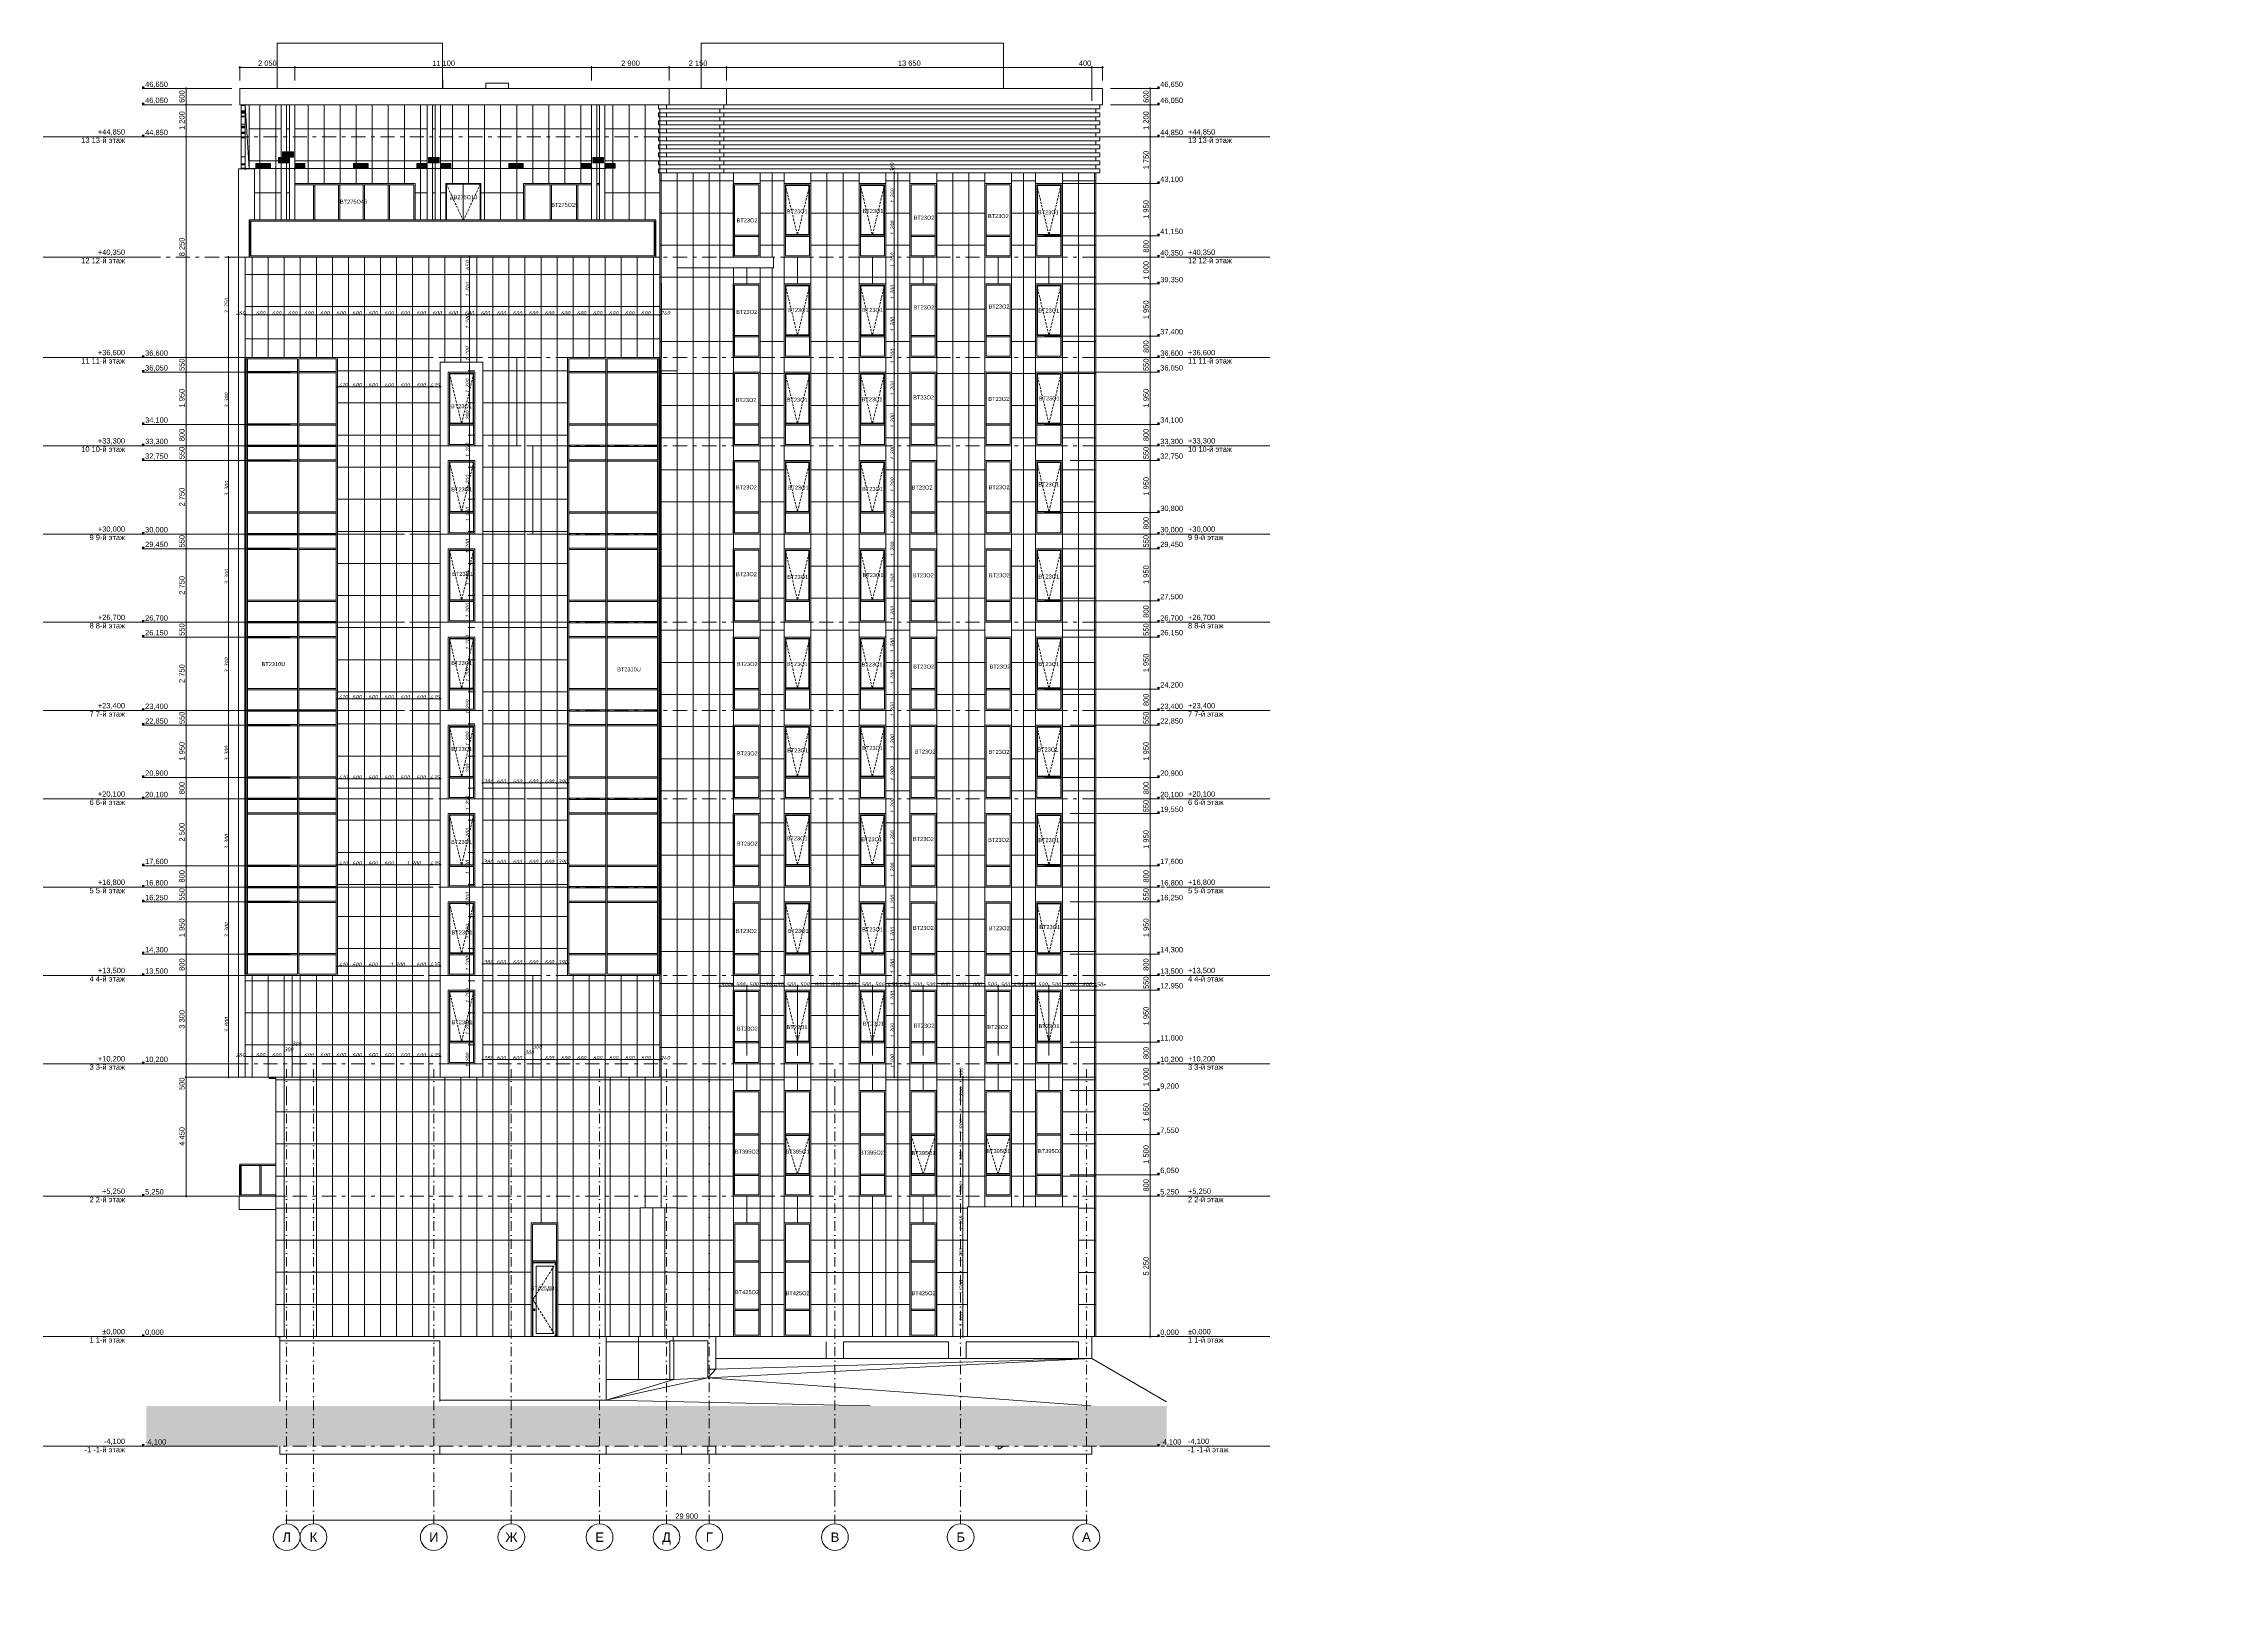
# Model space of a CAD drawing. Header units: millimetres. Extents: x 1499747 to 4341325, y -28481 to 441852.
# Drawn here: x 4260652 to 4341325, y 270674 to 329203 of the extents above; entities that cross this region are included whole.
import ezdxf
from ezdxf.xclip import XClip

# ---------------------------------------------------------------- set-up
doc = ezdxf.new("R2010")
doc.units = ezdxf.units.MM
doc.header["$MEASUREMENT"] = 0
doc.header["$XCLIPFRAME"] = 0
doc.linetypes.add('Штрих-Штриховая', pattern=[1093.611073, 529.166651, -211.666656, 141.111112, -211.666656])
doc.linetypes.add('Штрихпунктирная', pattern=[670.277762, 352.777767, -176.388884, 0, -141.111112])
for name, color, linetype, lineweight in [('3 Фасад_27_0_Ном._пера__1_Ном._пера__7', 7, 'Continuous', 18), ('3 Фасад_27_0_Ном._пера__20_Ном._пера__1', 1, 'Continuous', 18), ('3 Фасад_27_0_Ном._пера__7_Ном._пера__7', 7, 'Continuous', 18), ('3 Фасад_27_Витраж где быссейн_Ном._пера__1_Ном._пера__7', 7, 'Continuous', 18), ('3 Фасад_27_Витражные окна_Ном._пера__1_Ном._пера__7', 7, 'Continuous', 18), ('3 Фасад_27_Витражные окна_Ном._пера__20_Ном._пера__1', 1, 'Continuous', 18), ('3 Фасад_27_Витражные окна_Ном._пера__92_Ном._пера__233', 233, 'Continuous', 18), ('3 Фасад_27_Выступы_Ном._пера__1_Ном._пера__7', 7, 'Continuous', 18), ('3 Фасад_27_Двери Archicad_Ном._пера__1_Ном._пера__7', 7, 'Continuous', 18), ('3 Фасад_27_Двери Archicad_Ном._пера__3_Ном._пера__30', 30, 'Continuous', 18), ('3 Фасад_27_Конструктив - Балки_Ном._пера__10_Ном._пера__134', 134, 'Continuous', 18), ('3 Фасад_27_Конструктив - Колонны_Ном._пера__8_Ном._пера__12', 12, 'Continuous', 18), ('3 Фасад_27_Конструктив - Лестницы_Ном._пера__91_Ном._пера__171', 171, 'Continuous', 18), ('3 Фасад_27_Конструктив - Перекрытия_Ном._пера__1_Ном._пера__7', 7, 'Continuous', 18), ('3 Фасад_27_Конструктив - Перекрытия_Ном._пера__89_Ном._пера__111', 111, 'Continuous', 18), ('3 Фасад_27_Конструктив - Стены Ненесущие Газоблок_Ном._пера__1_Ном._пера__7', 7, 'Continuous', 18), ('3 Фасад_27_Конструктив - Стены Ненесущие Газоблок_Ном._пера__87_Ном._пера__251', 250, 'Continuous', 18), ('3 Фасад_27_Конструктив - Стены Несущие_Ном._пера__87_Ном._пера__251', 250, 'Continuous', 18), ('3 Фасад_27_Местность - Рельеф_Ном._пера__7', 7, 'Continuous', 18), ('3 Фасад_27_Местность - Рельеф_Ном._пера__93_Ном._пера__53', 53, 'Continuous', 18), ('3 Фасад_27_Окна Archicad_Ном._пера__87_Ном._пера__251', 250, 'Continuous', 18), ('3 Фасад_27_Отделка керамика_Ном._пера__19_Ном._пера__255', 255, 'Continuous', 18), ('3 Фасад_27_Отделка керамика_Ном._пера__1_Ном._пера__7', 7, 'Continuous', 18), ('3 Фасад_27_Отделка керамика_Ном._пера__42_Ном._пера__8', 8, 'Continuous', 18), ('3 Фасад_27_Отделка керамика_Ном._пера__74_Ном._пера__255', 255, 'Continuous', 18), ('3 Фасад_27_Отделка керамика_Ном._пера__89_Ном._пера__111', 111, 'Continuous', 18), ('3 Фасад_27_Парапет_Ном._пера__20_Ном._пера__1', 1, 'Continuous', 18), ('3 Фасад_27_Размер - ГКЛ перегородки_Ном._пера__20_Ном._пера__1', 1, 'Continuous', 18), ('3 Фасад_27_Размер - ГКЛ перегородки_Ном._пера__5_Ном._пера__5', 5, 'Continuous', 18), ('3 Фасад_27_Размер - Общий_Ном._пера__125_Ном._пера__255', 255, 'Continuous', 18), ('3 Фасад_27_Размер - Общий_Ном._пера__1_Ном._пера__7', 7, 'Continuous', 18), ('3 Фасад_27_Ребра Навес_Ном._пера__1_Ном._пера__7', 7, 'Continuous', 18), ('3 Фасад_27_Сетка кладки_Ном._пера__1_Ном._пера__7', 7, 'Continuous', 18), ('3 Фасад_27_Элемент Модели - Оси_Ном._пера__2_Ном._пера__8', 8, 'Continuous', 18)]:
    doc.layers.add(name, color=color, linetype=linetype, lineweight=lineweight)
doc.layers.add('Чертеж и Рисунок', color=7, linetype='Continuous')
doc.styles.add('СГЕНЕРИР_СТИЛЬ_1', font='')
doc.styles.add('СГЕНЕРИР_СТИЛЬ_2', font='arial.ttf')
doc.styles.get('СГЕНЕРИР_СТИЛЬ_1').set_extended_font_data('GOST Common', italic=True)

# ---------------------------------------------------------------- blocks, each defined once
blk = doc.blocks.new('Чертеж_7_27', base_point=(1694889, 9891))
at = {"layer": '3 Фасад_27_Местность - Рельеф_Ном._пера__7', "linetype": 'Continuous', "true_color": 0x939598}
blk.add_hatch(color=252, dxfattribs=at).paths.add_polyline_path([(1677947, 5791), (1716089, 5791), (1716089, 7297), (1713261, 7301), (1705006, 7297), (1677947, 7297)])
at = {"layer": '3 Фасад_27_Размер - Общий_Ном._пера__125_Ном._пера__255', "linetype": 'Continuous', "true_color": 0x939598}
for points in [[(1683039, 53973), (1683439, 53973), (1683439, 54180), (1683039, 54180)], [(1683039, 53973), (1683439, 53973), (1683439, 54180), (1683039, 54180)], [(1683039, 53973), (1683439, 53973), (1683439, 54180), (1683039, 54180)], [(1682042, 53566), (1682586, 53566), (1682586, 53746), (1682042, 53746)], [(1682889, 53763), (1683289, 53763), (1683289, 53970), (1682889, 53970)], [(1682889, 53763), (1683289, 53763), (1683289, 53970), (1682889, 53970)], [(1682889, 53763), (1683289, 53763), (1683289, 53970), (1682889, 53970)], [(1682889, 53763), (1683289, 53763), (1683289, 53970), (1682889, 53970)], [(1683499, 53566), (1683872, 53566), (1683872, 53746), (1683499, 53746)], [(1685692, 53566), (1686236, 53566), (1686236, 53746), (1685692, 53746)], [(1688056, 53566), (1688429, 53566), (1688429, 53746), (1688056, 53746)], [(1688489, 53763), (1688889, 53763), (1688889, 53970), (1688489, 53970)], [(1688489, 53763), (1688889, 53763), (1688889, 53970), (1688489, 53970)], [(1688489, 53763), (1688889, 53763), (1688889, 53970), (1688489, 53970)], [(1688949, 53566), (1689322, 53566), (1689322, 53746), (1688949, 53746)], [(1691492, 53566), (1692036, 53566), (1692036, 53746), (1691492, 53746)], [(1694206, 53566), (1694579, 53566), (1694579, 53746), (1694206, 53746)], [(1694639, 53763), (1695039, 53763), (1695039, 53970), (1694639, 53970)], [(1694639, 53763), (1695039, 53763), (1695039, 53970), (1694639, 53970)], [(1694639, 53763), (1695039, 53763), (1695039, 53970), (1694639, 53970)], [(1695099, 53566), (1695472, 53566), (1695472, 53746), (1695099, 53746)]]:
    blk.add_hatch(color=252, dxfattribs=at).paths.add_polyline_path(points)
at = {"layer": '3 Фасад_27_Размер - Общий_Ном._пера__1_Ном._пера__7', "linetype": 'Continuous', "true_color": 0x939598}
for points in [[(1677828, 56541), (1677865, 56604), (1677792, 56604)], [(1715782, 56541), (1715818, 56604), (1715746, 56604)], [(1677828, 55941), (1677865, 56004), (1677792, 56004)], [(1715782, 55941), (1715818, 56004), (1715746, 56004)], [(1677828, 54741), (1677865, 54804), (1677792, 54804)], [(1715782, 54741), (1715818, 54804), (1715746, 54804)], [(1715782, 52991), (1715818, 53054), (1715746, 53054)], [(1715782, 51041), (1715818, 51104), (1715746, 51104)], [(1715782, 50241), (1715818, 50304), (1715746, 50304)], [(1715782, 49241), (1715818, 49304), (1715746, 49304)], [(1715782, 47291), (1715818, 47354), (1715746, 47354)], [(1677828, 46491), (1677865, 46554), (1677792, 46554)], [(1677828, 45941), (1677865, 46004), (1677792, 46004)], [(1715782, 46491), (1715818, 46554), (1715746, 46554)], [(1715782, 45941), (1715818, 46004), (1715746, 46004)], [(1677828, 43991), (1677865, 44054), (1677792, 44054)], [(1715782, 43991), (1715818, 44054), (1715746, 44054)], [(1677828, 43191), (1677865, 43254), (1677792, 43254)], [(1715782, 43191), (1715818, 43254), (1715746, 43254)], [(1677828, 42641), (1677865, 42704), (1677792, 42704)], [(1715782, 42641), (1715818, 42704), (1715746, 42704)], [(1715782, 40691), (1715818, 40754), (1715746, 40754)], [(1677828, 39891), (1677865, 39954), (1677792, 39954)], [(1715782, 39891), (1715818, 39954), (1715746, 39954)], [(1677828, 39341), (1677865, 39404), (1677792, 39404)], [(1715782, 39341), (1715818, 39404), (1715746, 39404)], [(1715782, 37391), (1715818, 37454), (1715746, 37454)], [(1677828, 36591), (1677865, 36654), (1677792, 36654)], [(1715782, 36591), (1715818, 36654), (1715746, 36654)], [(1677828, 36041), (1677865, 36104), (1677792, 36104)], [(1715782, 36041), (1715818, 36104), (1715746, 36104)], [(1715782, 34091), (1715818, 34154), (1715746, 34154)], [(1677828, 33291), (1677865, 33354), (1677792, 33354)], [(1715782, 33291), (1715818, 33354), (1715746, 33354)], [(1677828, 32741), (1677865, 32804), (1677792, 32804)], [(1715782, 32741), (1715818, 32804), (1715746, 32804)], [(1677828, 30791), (1677865, 30854), (1677792, 30854)], [(1715782, 30791), (1715818, 30854), (1715746, 30854)], [(1677828, 29991), (1677865, 30054), (1677792, 30054)], [(1715782, 29991), (1715818, 30054), (1715746, 30054)], [(1715782, 29441), (1715818, 29504), (1715746, 29504)], [(1677828, 27491), (1677865, 27554), (1677792, 27554)], [(1715782, 27491), (1715818, 27554), (1715746, 27554)], [(1677828, 26691), (1677865, 26754), (1677792, 26754)], [(1715782, 26691), (1715818, 26754), (1715746, 26754)], [(1677828, 26141), (1677865, 26204), (1677792, 26204)], [(1715782, 26141), (1715818, 26204), (1715746, 26204)], [(1677828, 24191), (1677865, 24254), (1677792, 24254)], [(1715782, 24191), (1715818, 24254), (1715746, 24254)], [(1677828, 23391), (1677865, 23454), (1677792, 23454)], [(1715782, 23391), (1715818, 23454), (1715746, 23454)], [(1715782, 22841), (1715818, 22904), (1715746, 22904)], [(1715782, 20891), (1715818, 20954), (1715746, 20954)], [(1677828, 20091), (1677865, 20154), (1677792, 20154)], [(1715782, 20091), (1715818, 20154), (1715746, 20154)], [(1715782, 19091), (1715818, 19154), (1715746, 19154)], [(1715782, 17441), (1715818, 17504), (1715746, 17504)], [(1715782, 15941), (1715818, 16004), (1715746, 16004)], [(1677828, 15141), (1677865, 15204), (1677792, 15204)], [(1715782, 15141), (1715818, 15204), (1715746, 15204)], [(1677828, 9891), (1677865, 9954), (1677792, 9954)], [(1715782, 9891), (1715818, 9954), (1715746, 9954)], [(1677828, 5791), (1677865, 5854), (1677792, 5854)], [(1715782, 5791), (1715818, 5854), (1715746, 5854)]]:
    blk.add_hatch(color=252, dxfattribs=at).paths.add_polyline_path(points)
at = {"layer": '3 Фасад_27_0_Ном._пера__1_Ном._пера__7', "color": 252, "linetype": 'Continuous', "true_color": 0x939598}
for p, q in [((1674085, 54741), (1677147, 54741)), ((1677547, 54741), (1677147, 54741)), ((1677547, 54741), (1677747, 54741)), ((1677847, 54741), (1677747, 54741)), ((1677947, 54741), (1677847, 54741)), ((1716089, 54741), (1716189, 54741)), ((1716189, 54741), (1716289, 54741)), ((1716489, 54741), (1716289, 54741)), ((1716489, 54741), (1716889, 54741)), ((1719951, 54741), (1716889, 54741)), ((1674085, 50241), (1677147, 50241)), ((1677547, 50241), (1677147, 50241)), ((1677547, 50241), (1677747, 50241)), ((1677847, 50241), (1677747, 50241)), ((1677947, 50241), (1677847, 50241)), ((1716089, 50241), (1716189, 50241)), ((1716189, 50241), (1716289, 50241)), ((1716489, 50241), (1716289, 50241)), ((1716489, 50241), (1716889, 50241)), ((1719951, 50241), (1716889, 50241)), ((1674085, 46491), (1677147, 46491)), ((1677547, 46491), (1677147, 46491)), ((1677547, 46491), (1677747, 46491)), ((1677847, 46491), (1677747, 46491)), ((1677947, 46491), (1677847, 46491)), ((1716089, 46491), (1716189, 46491)), ((1716189, 46491), (1716289, 46491)), ((1716489, 46491), (1716289, 46491)), ((1716489, 46491), (1716889, 46491)), ((1719951, 46491), (1716889, 46491)), ((1674085, 43191), (1677147, 43191)), ((1677547, 43191), (1677147, 43191)), ((1677547, 43191), (1677747, 43191)), ((1677847, 43191), (1677747, 43191)), ((1677947, 43191), (1677847, 43191)), ((1716089, 43191), (1716189, 43191)), ((1716189, 43191), (1716289, 43191)), ((1716489, 43191), (1716289, 43191)), ((1716489, 43191), (1716889, 43191)), ((1719951, 43191), (1716889, 43191)), ((1674085, 39891), (1677147, 39891)), ((1677547, 39891), (1677147, 39891)), ((1677547, 39891), (1677747, 39891)), ((1677847, 39891), (1677747, 39891)), ((1677947, 39891), (1677847, 39891)), ((1716089, 39891), (1716189, 39891)), ((1716189, 39891), (1716289, 39891)), ((1716489, 39891), (1716289, 39891)), ((1716489, 39891), (1716889, 39891)), ((1719951, 39891), (1716889, 39891)), ((1674085, 36591), (1677147, 36591)), ((1677547, 36591), (1677147, 36591)), ((1677547, 36591), (1677747, 36591)), ((1677847, 36591), (1677747, 36591)), ((1677947, 36591), (1677847, 36591)), ((1716089, 36591), (1716189, 36591)), ((1716189, 36591), (1716289, 36591)), ((1716489, 36591), (1716289, 36591)), ((1716489, 36591), (1716889, 36591)), ((1719951, 36591), (1716889, 36591)), ((1674085, 33291), (1677147, 33291)), ((1677547, 33291), (1677147, 33291)), ((1677547, 33291), (1677747, 33291)), ((1677847, 33291), (1677747, 33291)), ((1677947, 33291), (1677847, 33291)), ((1716089, 33291), (1716189, 33291)), ((1716189, 33291), (1716289, 33291)), ((1716489, 33291), (1716289, 33291)), ((1716489, 33291), (1716889, 33291)), ((1719951, 33291), (1716889, 33291)), ((1674085, 29991), (1677147, 29991)), ((1677547, 29991), (1677147, 29991)), ((1677547, 29991), (1677747, 29991)), ((1677847, 29991), (1677747, 29991)), ((1677947, 29991), (1677847, 29991)), ((1716089, 29991), (1716189, 29991)), ((1716189, 29991), (1716289, 29991)), ((1716489, 29991), (1716289, 29991)), ((1716489, 29991), (1716889, 29991)), ((1719951, 29991), (1716889, 29991)), ((1674085, 26691), (1677147, 26691)), ((1677547, 26691), (1677147, 26691)), ((1677547, 26691), (1677747, 26691)), ((1677847, 26691), (1677747, 26691)), ((1677947, 26691), (1677847, 26691)), ((1716089, 26691), (1716189, 26691)), ((1716189, 26691), (1716289, 26691)), ((1716489, 26691), (1716289, 26691)), ((1716489, 26691), (1716889, 26691)), ((1719951, 26691), (1716889, 26691)), ((1674085, 23391), (1677147, 23391)), ((1677547, 23391), (1677147, 23391)), ((1677547, 23391), (1677747, 23391)), ((1677847, 23391), (1677747, 23391)), ((1677947, 23391), (1677847, 23391)), ((1716089, 23391), (1716189, 23391)), ((1716189, 23391), (1716289, 23391)), ((1716489, 23391), (1716289, 23391)), ((1716489, 23391), (1716889, 23391)), ((1719951, 23391), (1716889, 23391)), ((1674085, 20091), (1677147, 20091)), ((1677547, 20091), (1677147, 20091)), ((1677547, 20091), (1677747, 20091)), ((1677847, 20091), (1677747, 20091)), ((1677947, 20091), (1677847, 20091)), ((1716089, 20091), (1716189, 20091)), ((1716189, 20091), (1716289, 20091)), ((1716489, 20091), (1716289, 20091)), ((1716489, 20091), (1716889, 20091)), ((1719951, 20091), (1716889, 20091)), ((1674085, 15141), (1677147, 15141)), ((1677547, 15141), (1677147, 15141)), ((1677547, 15141), (1677747, 15141)), ((1677847, 15141), (1677747, 15141)), ((1677947, 15141), (1677847, 15141)), ((1716089, 15141), (1716189, 15141)), ((1716189, 15141), (1716289, 15141)), ((1716489, 15141), (1716289, 15141)), ((1716489, 15141), (1716889, 15141)), ((1719951, 15141), (1716889, 15141)), ((1674085, 9891), (1677147, 9891)), ((1677547, 9891), (1677147, 9891)), ((1677547, 9891), (1677747, 9891)), ((1677847, 9891), (1677747, 9891)), ((1677947, 9891), (1677847, 9891)), ((1716089, 9891), (1716189, 9891)), ((1716189, 9891), (1716289, 9891)), ((1716489, 9891), (1716289, 9891)), ((1716489, 9891), (1716889, 9891)), ((1719951, 9891), (1716889, 9891)), ((1674085, 5791), (1677147, 5791)), ((1677547, 5791), (1677147, 5791)), ((1677547, 5791), (1677747, 5791)), ((1677847, 5791), (1677747, 5791)), ((1677947, 5791), (1677847, 5791)), ((1716089, 5791), (1716189, 5791)), ((1716189, 5791), (1716289, 5791)), ((1716489, 5791), (1716289, 5791)), ((1716489, 5791), (1716889, 5791)), ((1719951, 5791), (1716889, 5791))]:
    blk.add_line(p, q, dxfattribs=at)
at = {"layer": '3 Фасад_27_0_Ном._пера__20_Ном._пера__1', "color": 252, "linetype": 'Штрих-Штриховая', "true_color": 0x939598}
for p, q in [((1677947, 54741), (1716089, 54741)), ((1677947, 50241), (1716089, 50241)), ((1677947, 46491), (1716089, 46491)), ((1677947, 43191), (1716089, 43191)), ((1677947, 39891), (1716089, 39891)), ((1677947, 36591), (1716089, 36591)), ((1677947, 33291), (1716089, 33291)), ((1677947, 29991), (1716089, 29991)), ((1677947, 26691), (1716089, 26691)), ((1677947, 23391), (1716089, 23391)), ((1677947, 20091), (1716089, 20091)), ((1677947, 15141), (1716089, 15141)), ((1677947, 9891), (1716089, 9891)), ((1677947, 5791), (1716089, 5791))]:
    blk.add_line(p, q, dxfattribs=at)
at = {"layer": '3 Фасад_27_Витраж где быссейн_Ном._пера__1_Ном._пера__7', "color": 252, "linetype": 'Continuous', "true_color": 0x939598}
for p, q in [((1681439, 16291), (1681431, 16291)), ((1681431, 15191), (1681431, 16291)), ((1681439, 16341), (1681439, 16291)), ((1682206, 16341), (1681439, 16341)), ((1681459, 16291), (1681439, 16291)), ((1681467, 16291), (1681459, 16291)), ((1681474, 16291), (1681467, 16291)), ((1681467, 15191), (1681467, 16291)), ((1682181, 16291), (1681474, 16291)), ((1681494, 15191), (1681494, 16291)), ((1682206, 16291), (1682181, 16291)), ((1682181, 15191), (1682181, 16291)), ((1682789, 16341), (1682206, 16341)), ((1682231, 16291), (1682206, 16291)), ((1682789, 16291), (1682231, 16291)), ((1682231, 15191), (1682231, 16291)), ((1681431, 15191), (1681439, 15191)), ((1681439, 15141), (1681439, 15191)), ((1681459, 15191), (1681439, 15191)), ((1681459, 15191), (1681467, 15191)), ((1681467, 15191), (1681474, 15191)), ((1682181, 15191), (1681474, 15191)), ((1682206, 15191), (1682181, 15191)), ((1682231, 15191), (1682206, 15191)), ((1682789, 15191), (1682231, 15191))]:
    blk.add_line(p, q, dxfattribs=at)
at = {"layer": '3 Фасад_27_Витражные окна_Ном._пера__1_Ном._пера__7', "color": 252, "linetype": 'Continuous', "true_color": 0x939598}
for p, q in [((1683489, 52941), (1684194, 52941)), ((1684194, 51641), (1684194, 52941)), ((1684194, 52941), (1684219, 52941)), ((1684219, 52941), (1684244, 52941)), ((1684244, 52941), (1685124, 52941)), ((1684244, 51641), (1684244, 52941)), ((1685124, 51641), (1685124, 52941)), ((1685124, 52941), (1685149, 52941)), ((1685149, 52941), (1685174, 52941)), ((1685174, 52941), (1686054, 52941)), ((1685174, 51641), (1685174, 52941)), ((1686054, 51641), (1686054, 52941)), ((1686054, 52941), (1686079, 52941)), ((1686079, 52941), (1686104, 52941)), ((1686104, 52941), (1686984, 52941)), ((1686104, 51641), (1686104, 52941)), ((1686984, 51641), (1686984, 52941)), ((1686984, 52941), (1687009, 52941)), ((1687009, 52941), (1687034, 52941)), ((1687034, 52941), (1687939, 52941)), ((1687034, 51641), (1687034, 52941)), ((1687939, 52941), (1687939, 51641)), ((1692089, 52941), (1692089, 51641)), ((1693047, 52941), (1692089, 52941)), ((1693072, 52941), (1693047, 52941)), ((1693047, 51641), (1693047, 52941)), ((1693097, 52941), (1693072, 52941)), ((1693097, 51641), (1693097, 52941)), ((1694031, 52941), (1693097, 52941)), ((1694056, 52941), (1694031, 52941)), ((1694031, 51641), (1694031, 52941)), ((1694081, 52941), (1694056, 52941)), ((1694081, 51641), (1694081, 52941)), ((1694589, 52941), (1694081, 52941)), ((1694889, 52941), (1694789, 52941)), ((1699939, 52941), (1700839, 52941)), ((1699939, 52541), (1699939, 52941)), ((1699939, 51066), (1699939, 52541)), ((1700839, 52541), (1700839, 52941)), ((1700839, 51066), (1700839, 52541)), ((1701838, 52941), (1702738, 52941)), ((1701838, 52541), (1701838, 52941)), ((1701838, 51066), (1701838, 52541)), ((1701858, 52921), (1701858, 51086)), ((1702718, 52921), (1701858, 52921)), ((1702718, 51086), (1702718, 52921)), ((1702738, 52541), (1702738, 52941)), ((1702738, 51066), (1702738, 52541)), ((1704639, 52541), (1704639, 52941)), ((1705539, 52941), (1704639, 52941)), ((1704639, 51066), (1704639, 52541)), ((1704659, 51086), (1704659, 52921)), ((1704659, 52921), (1705519, 52921)), ((1705519, 52921), (1705519, 51086)), ((1705539, 52541), (1705539, 52941)), ((1705539, 51066), (1705539, 52541)), ((1706539, 52541), (1706539, 52941)), ((1707439, 52941), (1706539, 52941)), ((1706539, 51066), (1706539, 52541)), ((1707439, 52541), (1707439, 52941)), ((1707439, 51066), (1707439, 52541)), ((1709340, 52541), (1709340, 52941)), ((1710240, 52941), (1709340, 52941)), ((1709340, 51066), (1709340, 52541)), ((1710240, 52541), (1710240, 52941)), ((1710240, 51066), (1710240, 52541)), ((1711239, 52541), (1711239, 52941)), ((1712139, 52941), (1711239, 52941)), ((1711239, 51066), (1711239, 52541)), ((1711259, 51086), (1711259, 52921)), ((1711259, 52921), (1712119, 52921)), ((1712119, 52921), (1712119, 51086)), ((1712139, 52541), (1712139, 52941)), ((1712139, 51066), (1712139, 52541)), ((1681789, 51591), (1681789, 51641)), ((1681789, 51641), (1696813, 51641)), ((1696813, 51641), (1696989, 51641)), ((1696989, 51641), (1696989, 51591)), ((1681781, 51591), (1681789, 51591)), ((1681781, 50291), (1681781, 51591)), ((1681789, 51591), (1696813, 51591)), ((1681817, 50291), (1681817, 51591)), ((1681844, 51591), (1681844, 50291)), ((1696813, 51591), (1696954, 51591)), ((1696934, 50291), (1696934, 51591)), ((1696954, 51591), (1696961, 51591)), ((1696961, 51591), (1696968, 51591)), ((1696961, 50291), (1696961, 51591)), ((1696968, 51591), (1696989, 51591)), ((1696989, 51591), (1696996, 51591)), ((1696996, 50291), (1696996, 51591)), ((1699939, 51041), (1699939, 51066)), ((1700839, 51066), (1699939, 51066)), ((1699939, 51016), (1699939, 51041)), ((1699939, 50291), (1699939, 51016)), ((1700839, 51016), (1699939, 51016)), ((1700839, 51041), (1700839, 51066)), ((1700839, 51016), (1700839, 51041)), ((1700839, 50291), (1700839, 51016)), ((1701838, 51041), (1701838, 51066)), ((1702738, 51066), (1701838, 51066)), ((1701838, 51016), (1701838, 51041)), ((1701838, 50291), (1701838, 51016)), ((1702738, 51016), (1701838, 51016)), ((1701858, 51086), (1702718, 51086)), ((1702738, 51041), (1702738, 51066)), ((1702738, 51016), (1702738, 51041)), ((1702738, 50291), (1702738, 51016)), ((1704639, 51041), (1704639, 51066)), ((1704639, 51066), (1705539, 51066)), ((1704639, 51016), (1704639, 51041)), ((1704639, 50291), (1704639, 51016)), ((1704639, 51016), (1705539, 51016)), ((1705519, 51086), (1704659, 51086)), ((1705539, 51041), (1705539, 51066)), ((1705539, 51016), (1705539, 51041)), ((1705539, 50291), (1705539, 51016)), ((1706539, 51041), (1706539, 51066)), ((1706539, 51066), (1707439, 51066)), ((1706539, 51016), (1706539, 51041)), ((1706539, 50291), (1706539, 51016)), ((1706539, 51016), (1707439, 51016)), ((1707439, 51041), (1707439, 51066)), ((1707439, 51016), (1707439, 51041)), ((1707439, 50291), (1707439, 51016)), ((1709340, 51041), (1709340, 51066)), ((1709340, 51066), (1710240, 51066)), ((1709340, 51016), (1709340, 51041)), ((1709340, 50291), (1709340, 51016)), ((1709340, 51016), (1710240, 51016)), ((1710240, 51041), (1710240, 51066)), ((1710240, 51016), (1710240, 51041)), ((1710240, 50291), (1710240, 51016)), ((1711239, 51041), (1711239, 51066)), ((1711239, 51066), (1712139, 51066)), ((1711239, 51016), (1711239, 51041)), ((1711239, 50291), (1711239, 51016)), ((1711239, 51016), (1712139, 51016)), ((1712119, 51086), (1711259, 51086)), ((1712139, 51041), (1712139, 51066)), ((1712139, 51016), (1712139, 51041)), ((1712139, 50291), (1712139, 51016)), ((1681789, 50291), (1681781, 50291)), ((1681789, 50291), (1681809, 50291)), ((1681789, 50291), (1681789, 50241)), ((1681817, 50291), (1681809, 50291)), ((1681824, 50291), (1681817, 50291)), ((1681824, 50291), (1696813, 50291)), ((1692099, 50241), (1696813, 50241)), ((1696813, 50291), (1696954, 50291)), ((1696813, 50241), (1696989, 50241)), ((1696961, 50291), (1696954, 50291)), ((1696968, 50291), (1696961, 50291)), ((1696968, 50291), (1696989, 50291)), ((1696996, 50291), (1696989, 50291)), ((1696989, 50241), (1696989, 50291)), ((1700839, 50291), (1699939, 50291)), ((1702738, 50291), (1701838, 50291)), ((1704639, 50291), (1705539, 50291)), ((1706539, 50291), (1707439, 50291)), ((1709340, 50291), (1710240, 50291)), ((1711239, 50291), (1712139, 50291)), ((1699939, 49191), (1700839, 49191)), ((1699939, 48791), (1699939, 49191)), ((1699939, 47316), (1699939, 48791)), ((1700839, 48791), (1700839, 49191)), ((1700839, 47316), (1700839, 48791)), ((1701838, 49191), (1702738, 49191)), ((1701838, 48791), (1701838, 49191)), ((1701838, 47316), (1701838, 48791)), ((1701858, 49171), (1701858, 47336)), ((1702718, 49171), (1701858, 49171)), ((1702718, 47336), (1702718, 49171)), ((1702738, 48791), (1702738, 49191)), ((1702738, 47316), (1702738, 48791)), ((1704639, 48791), (1704639, 49191)), ((1705539, 49191), (1704639, 49191)), ((1704639, 47316), (1704639, 48791)), ((1704659, 47336), (1704659, 49171)), ((1704659, 49171), (1705519, 49171)), ((1705519, 49171), (1705519, 47336)), ((1705539, 48791), (1705539, 49191)), ((1705539, 47316), (1705539, 48791)), ((1706539, 48791), (1706539, 49191)), ((1707439, 49191), (1706539, 49191)), ((1706539, 47316), (1706539, 48791)), ((1707439, 48791), (1707439, 49191)), ((1707439, 47316), (1707439, 48791)), ((1709339, 48791), (1709339, 49191)), ((1710239, 49191), (1709339, 49191)), ((1709339, 47316), (1709339, 48791)), ((1710239, 48791), (1710239, 49191)), ((1710239, 47316), (1710239, 48791)), ((1711239, 48791), (1711239, 49191)), ((1712139, 49191), (1711239, 49191)), ((1711239, 47316), (1711239, 48791)), ((1711259, 47336), (1711259, 49171)), ((1711259, 49171), (1712119, 49171)), ((1712119, 49171), (1712119, 47336)), ((1712139, 48791), (1712139, 49191)), ((1712139, 47316), (1712139, 48791)), ((1699939, 47291), (1699939, 47316)), ((1700839, 47316), (1699939, 47316)), ((1699939, 47266), (1699939, 47291)), ((1699939, 46541), (1699939, 47266)), ((1700839, 47266), (1699939, 47266)), ((1700839, 47291), (1700839, 47316)), ((1700839, 47266), (1700839, 47291)), ((1700839, 46541), (1700839, 47266)), ((1701838, 47291), (1701838, 47316)), ((1702738, 47316), (1701838, 47316)), ((1701838, 47266), (1701838, 47291)), ((1701838, 46541), (1701838, 47266)), ((1702738, 47266), (1701838, 47266)), ((1701858, 47336), (1702718, 47336)), ((1702738, 47291), (1702738, 47316)), ((1702738, 47266), (1702738, 47291)), ((1702738, 46541), (1702738, 47266)), ((1704639, 47291), (1704639, 47316)), ((1704639, 47316), (1705539, 47316)), ((1704639, 47266), (1704639, 47291)), ((1704639, 46541), (1704639, 47266)), ((1704639, 47266), (1705539, 47266)), ((1705519, 47336), (1704659, 47336)), ((1705539, 47291), (1705539, 47316)), ((1705539, 47266), (1705539, 47291)), ((1705539, 46541), (1705539, 47266)), ((1706539, 47291), (1706539, 47316)), ((1706539, 47316), (1707439, 47316)), ((1706539, 47266), (1706539, 47291)), ((1706539, 46541), (1706539, 47266)), ((1706539, 47266), (1707439, 47266)), ((1707439, 47291), (1707439, 47316)), ((1707439, 47266), (1707439, 47291)), ((1707439, 46541), (1707439, 47266)), ((1709339, 47291), (1709339, 47316)), ((1709339, 47316), (1710239, 47316)), ((1709339, 47266), (1709339, 47291)), ((1709339, 46541), (1709339, 47266)), ((1709339, 47266), (1710239, 47266)), ((1710239, 47291), (1710239, 47316)), ((1710239, 47266), (1710239, 47291)), ((1710239, 46541), (1710239, 47266)), ((1711239, 47291), (1711239, 47316)), ((1711239, 47316), (1712139, 47316)), ((1711239, 47266), (1711239, 47291)), ((1711239, 46541), (1711239, 47266)), ((1711239, 47266), (1712139, 47266)), ((1712119, 47336), (1711259, 47336)), ((1712139, 47291), (1712139, 47316)), ((1712139, 47266), (1712139, 47291)), ((1712139, 46541), (1712139, 47266)), ((1681630, 45941), (1681630, 46441)), ((1681639, 46441), (1681630, 46441)), ((1681639, 46491), (1681639, 46491)), ((1681639, 46491), (1681639, 46441)), ((1681665, 46441), (1681639, 46441)), ((1681665, 45941), (1681665, 46441)), ((1681672, 46441), (1681665, 46441)), ((1681672, 45941), (1681672, 46441)), ((1681694, 46441), (1681672, 46441)), ((1683600, 46441), (1681694, 46441)), ((1681719, 45966), (1681719, 46441)), ((1683600, 45966), (1683600, 46441)), ((1683650, 45966), (1683650, 46441)), ((1685039, 46441), (1683650, 46441)), ((1685039, 46441), (1685039, 45966)), ((1693689, 46491), (1695153, 46491)), ((1693689, 46491), (1693689, 45941)), ((1693739, 46441), (1695128, 46441)), ((1693739, 46441), (1693739, 45966)), ((1695128, 45966), (1695128, 46441)), ((1695153, 46491), (1697084, 46491)), ((1695178, 46441), (1697084, 46441)), ((1695178, 45966), (1695178, 46441)), ((1697059, 45941), (1697059, 46441)), ((1697084, 46491), (1697139, 46491)), ((1697084, 46441), (1697105, 46441)), ((1697105, 45941), (1697105, 46441)), ((1697105, 46441), (1697112, 46441)), ((1697112, 45941), (1697112, 46441)), ((1697112, 46441), (1697139, 46441)), ((1697139, 46491), (1697139, 46441)), ((1697139, 46441), (1697148, 46441)), ((1697148, 45941), (1697148, 46441)), ((1700839, 46541), (1699939, 46541)), ((1702738, 46541), (1701838, 46541)), ((1704639, 46541), (1705539, 46541)), ((1706539, 46541), (1707439, 46541)), ((1709339, 46541), (1710239, 46541)), ((1711239, 46541), (1712139, 46541)), ((1681630, 43991), (1681630, 45941)), ((1681665, 43991), (1681665, 45941)), ((1681672, 43991), (1681672, 45941)), ((1683600, 45966), (1681719, 45966)), ((1681719, 45941), (1681719, 45966)), ((1681719, 45916), (1681719, 45941)), ((1683600, 45916), (1681719, 45916)), ((1681719, 44016), (1681719, 45916)), ((1683600, 45941), (1683600, 45966)), ((1683600, 45916), (1683600, 45941)), ((1683600, 44016), (1683600, 45916)), ((1685039, 45966), (1683650, 45966)), ((1683650, 45941), (1683650, 45966)), ((1683650, 45916), (1683650, 45941)), ((1685039, 45916), (1683650, 45916)), ((1683650, 44016), (1683650, 45916)), ((1685039, 45966), (1685039, 45941)), ((1685039, 45941), (1685039, 45916)), ((1685039, 45916), (1685039, 44016)), ((1689278, 45891), (1689728, 45891)), ((1689278, 45591), (1689278, 45891)), ((1689278, 44191), (1689278, 45591)), ((1690163, 45876), (1689293, 45876)), ((1689293, 45876), (1689293, 44031)), ((1689728, 45891), (1690178, 45891)), ((1690163, 44031), (1690163, 45876)), ((1690178, 45591), (1690178, 45891)), ((1690178, 44191), (1690178, 45591)), ((1693689, 45941), (1693689, 43991)), ((1693739, 45966), (1695128, 45966)), ((1693739, 45966), (1693739, 45941)), ((1693739, 45941), (1693739, 45916)), ((1693739, 45916), (1695128, 45916)), ((1693739, 45916), (1693739, 44016)), ((1695128, 45941), (1695128, 45966)), ((1695128, 45916), (1695128, 45941)), ((1695128, 44016), (1695128, 45916)), ((1695178, 45966), (1697059, 45966)), ((1695178, 45941), (1695178, 45966)), ((1695178, 45916), (1695178, 45941)), ((1695178, 45916), (1697059, 45916)), ((1695178, 44016), (1695178, 45916)), ((1697059, 43991), (1697059, 45941)), ((1697105, 43991), (1697105, 45941)), ((1697112, 43991), (1697112, 45941)), ((1697148, 43991), (1697148, 45941)), ((1699939, 45891), (1700839, 45891)), ((1699939, 45491), (1699939, 45891)), ((1699939, 44016), (1699939, 45491)), ((1700839, 45491), (1700839, 45891)), ((1700839, 44016), (1700839, 45491)), ((1701838, 45891), (1702738, 45891)), ((1701838, 45491), (1701838, 45891)), ((1701838, 44016), (1701838, 45491)), ((1701858, 45871), (1701858, 44036)), ((1702718, 45871), (1701858, 45871)), ((1702718, 44036), (1702718, 45871)), ((1702738, 45491), (1702738, 45891)), ((1702738, 44016), (1702738, 45491)), ((1704639, 45491), (1704639, 45891)), ((1705539, 45891), (1704639, 45891)), ((1704639, 44016), (1704639, 45491)), ((1704659, 44036), (1704659, 45871)), ((1704659, 45871), (1705519, 45871)), ((1705519, 45871), (1705519, 44036)), ((1705539, 45491), (1705539, 45891)), ((1705539, 44016), (1705539, 45491)), ((1706539, 45491), (1706539, 45891)), ((1707439, 45891), (1706539, 45891)), ((1706539, 44016), (1706539, 45491)), ((1707439, 45491), (1707439, 45891)), ((1707439, 44016), (1707439, 45491)), ((1709339, 45491), (1709339, 45891)), ((1710239, 45891), (1709339, 45891)), ((1709339, 44016), (1709339, 45491)), ((1710239, 45491), (1710239, 45891)), ((1710239, 44016), (1710239, 45491)), ((1711239, 45491), (1711239, 45891)), ((1712139, 45891), (1711239, 45891)), ((1711239, 44016), (1711239, 45491)), ((1711259, 44036), (1711259, 45871)), ((1711259, 45871), (1712119, 45871)), ((1712119, 45871), (1712119, 44036)), ((1712139, 45491), (1712139, 45891)), ((1712139, 44016), (1712139, 45491)), ((1681630, 43191), (1681630, 43991)), ((1681665, 43191), (1681665, 43991)), ((1681672, 43191), (1681672, 43991)), ((1683600, 44016), (1681719, 44016)), ((1681719, 43991), (1681719, 44016)), ((1681719, 43966), (1681719, 43991)), ((1683600, 43966), (1681719, 43966)), ((1681719, 43216), (1681719, 43966)), ((1683600, 43991), (1683600, 44016)), ((1683600, 43966), (1683600, 43991)), ((1683600, 43216), (1683600, 43966)), ((1685039, 44016), (1683650, 44016)), ((1683650, 43991), (1683650, 44016)), ((1683650, 43966), (1683650, 43991)), ((1685039, 43966), (1683650, 43966)), ((1683650, 43216), (1683650, 43966)), ((1685039, 44016), (1685039, 43991)), ((1685039, 43991), (1685039, 43966)), ((1685039, 43966), (1685039, 43216)), ((1689278, 44016), (1689278, 44191)), ((1689278, 43991), (1689278, 44016)), ((1689728, 44016), (1689278, 44016)), ((1689278, 43966), (1689278, 43991)), ((1689278, 43241), (1689278, 43966)), ((1689728, 43966), (1689278, 43966)), ((1689293, 44031), (1690163, 44031)), ((1690178, 44016), (1689728, 44016)), ((1690178, 43966), (1689728, 43966)), ((1690178, 44016), (1690178, 44191)), ((1690178, 43991), (1690178, 44016)), ((1690178, 43966), (1690178, 43991)), ((1690178, 43241), (1690178, 43966)), ((1693689, 43991), (1693689, 43191)), ((1693739, 44016), (1695128, 44016)), ((1693739, 44016), (1693739, 43991)), ((1693739, 43991), (1693739, 43966)), ((1693739, 43966), (1695128, 43966)), ((1693739, 43966), (1693739, 43216)), ((1695128, 43991), (1695128, 44016)), ((1695128, 43966), (1695128, 43991)), ((1695128, 43216), (1695128, 43966)), ((1695178, 44016), (1697059, 44016)), ((1695178, 43991), (1695178, 44016)), ((1695178, 43966), (1695178, 43991)), ((1695178, 43966), (1697059, 43966)), ((1695178, 43216), (1695178, 43966)), ((1697059, 43191), (1697059, 43991)), ((1697105, 43191), (1697105, 43991)), ((1697112, 43191), (1697112, 43991)), ((1697148, 43191), (1697148, 43991)), ((1699939, 43991), (1699939, 44016)), ((1700839, 44016), (1699939, 44016)), ((1699939, 43966), (1699939, 43991)), ((1699939, 43241), (1699939, 43966)), ((1700839, 43966), (1699939, 43966)), ((1700839, 43991), (1700839, 44016)), ((1700839, 43966), (1700839, 43991)), ((1700839, 43241), (1700839, 43966)), ((1701838, 43991), (1701838, 44016)), ((1702738, 44016), (1701838, 44016)), ((1701838, 43966), (1701838, 43991)), ((1701838, 43241), (1701838, 43966)), ((1702738, 43966), (1701838, 43966)), ((1701858, 44036), (1702718, 44036)), ((1702738, 43991), (1702738, 44016)), ((1702738, 43966), (1702738, 43991)), ((1702738, 43241), (1702738, 43966)), ((1704639, 43991), (1704639, 44016)), ((1704639, 44016), (1705539, 44016)), ((1704639, 43966), (1704639, 43991)), ((1704639, 43241), (1704639, 43966)), ((1704639, 43966), (1705539, 43966)), ((1705519, 44036), (1704659, 44036)), ((1705539, 43991), (1705539, 44016)), ((1705539, 43966), (1705539, 43991)), ((1705539, 43241), (1705539, 43966)), ((1706539, 43991), (1706539, 44016)), ((1706539, 44016), (1707439, 44016)), ((1706539, 43966), (1706539, 43991)), ((1706539, 43241), (1706539, 43966)), ((1706539, 43966), (1707439, 43966)), ((1707439, 43991), (1707439, 44016)), ((1707439, 43966), (1707439, 43991)), ((1707439, 43241), (1707439, 43966)), ((1709339, 43991), (1709339, 44016)), ((1709339, 44016), (1710239, 44016)), ((1709339, 43966), (1709339, 43991)), ((1709339, 43241), (1709339, 43966)), ((1709339, 43966), (1710239, 43966)), ((1710239, 43991), (1710239, 44016)), ((1710239, 43966), (1710239, 43991)), ((1710239, 43241), (1710239, 43966)), ((1711239, 43991), (1711239, 44016)), ((1711239, 44016), (1712139, 44016)), ((1711239, 43966), (1711239, 43991)), ((1711239, 43241), (1711239, 43966)), ((1711239, 43966), (1712139, 43966)), ((1712119, 44036), (1711259, 44036)), ((1712139, 43991), (1712139, 44016)), ((1712139, 43966), (1712139, 43991)), ((1712139, 43241), (1712139, 43966)), ((1681630, 42641), (1681630, 43191)), ((1681665, 42641), (1681665, 43191)), ((1681672, 42641), (1681672, 43191)), ((1683600, 43216), (1681719, 43216)), ((1681719, 43191), (1681719, 43216)), ((1681719, 43166), (1681719, 43191)), ((1683600, 43166), (1681719, 43166)), ((1681719, 42666), (1681719, 43166)), ((1683600, 43191), (1683600, 43216)), ((1683600, 43166), (1683600, 43191)), ((1683600, 42666), (1683600, 43166)), ((1685039, 43216), (1683650, 43216)), ((1683650, 43191), (1683650, 43216)), ((1683650, 43166), (1683650, 43191)), ((1685039, 43166), (1683650, 43166)), ((1683650, 42666), (1683650, 43166)), ((1685039, 43216), (1685039, 43191)), ((1685039, 43191), (1685039, 43166)), ((1685039, 43166), (1685039, 42666)), ((1689728, 43241), (1689278, 43241)), ((1690178, 43241), (1689728, 43241)), ((1693689, 43191), (1693689, 42641)), ((1693739, 43216), (1695128, 43216)), ((1693739, 43216), (1693739, 43191)), ((1693739, 43191), (1693739, 43166)), ((1693739, 43166), (1695128, 43166)), ((1693739, 43166), (1693739, 42666)), ((1695128, 43191), (1695128, 43216)), ((1695128, 43166), (1695128, 43191)), ((1695128, 42666), (1695128, 43166)), ((1695178, 43216), (1697059, 43216)), ((1695178, 43191), (1695178, 43216)), ((1695178, 43166), (1695178, 43191)), ((1695178, 43166), (1697059, 43166)), ((1695178, 42666), (1695178, 43166)), ((1697059, 42641), (1697059, 43191)), ((1697105, 42641), (1697105, 43191)), ((1697112, 42641), (1697112, 43191)), ((1697148, 42641), (1697148, 43191)), ((1700839, 43241), (1699939, 43241)), ((1702738, 43241), (1701838, 43241)), ((1704639, 43241), (1705539, 43241)), ((1706539, 43241), (1707439, 43241)), ((1709339, 43241), (1710239, 43241)), ((1711239, 43241), (1712139, 43241)), ((1681630, 40691), (1681630, 42641)), ((1681665, 40691), (1681665, 42641)), ((1681672, 40691), (1681672, 42641)), ((1683600, 42666), (1681719, 42666)), ((1681719, 42641), (1681719, 42666)), ((1681719, 42616), (1681719, 42641)), ((1683600, 42616), (1681719, 42616)), ((1681719, 40716), (1681719, 42616)), ((1683600, 42641), (1683600, 42666)), ((1683600, 42616), (1683600, 42641)), ((1683600, 40716), (1683600, 42616)), ((1685039, 42666), (1683650, 42666)), ((1683650, 42641), (1683650, 42666)), ((1683650, 42616), (1683650, 42641)), ((1685039, 42616), (1683650, 42616)), ((1683650, 40716), (1683650, 42616)), ((1685039, 42666), (1685039, 42641)), ((1685039, 42641), (1685039, 42616)), ((1685039, 42616), (1685039, 40716)), ((1689278, 42591), (1689728, 42591)), ((1689278, 42291), (1689278, 42591)), ((1689278, 40891), (1689278, 42291)), ((1690163, 42576), (1689293, 42576)), ((1689293, 42576), (1689293, 40731)), ((1689728, 42591), (1690178, 42591)), ((1690163, 40731), (1690163, 42576)), ((1690178, 42291), (1690178, 42591)), ((1690178, 40891), (1690178, 42291)), ((1693689, 42641), (1693689, 40691)), ((1693739, 42666), (1695128, 42666)), ((1693739, 42666), (1693739, 42641)), ((1693739, 42641), (1693739, 42616)), ((1693739, 42616), (1695128, 42616)), ((1693739, 42616), (1693739, 40716)), ((1695128, 42641), (1695128, 42666)), ((1695128, 42616), (1695128, 42641)), ((1695128, 40716), (1695128, 42616)), ((1695178, 42666), (1697059, 42666)), ((1695178, 42641), (1695178, 42666)), ((1695178, 42616), (1695178, 42641)), ((1695178, 42616), (1697059, 42616)), ((1695178, 40716), (1695178, 42616)), ((1697059, 40691), (1697059, 42641)), ((1697105, 40691), (1697105, 42641)), ((1697112, 40691), (1697112, 42641)), ((1697148, 40691), (1697148, 42641)), ((1699939, 42591), (1700839, 42591)), ((1699939, 42191), (1699939, 42591)), ((1699939, 40716), (1699939, 42191)), ((1700839, 42191), (1700839, 42591)), ((1700839, 40716), (1700839, 42191)), ((1701838, 42591), (1702738, 42591)), ((1701838, 42191), (1701838, 42591)), ((1701838, 40716), (1701838, 42191)), ((1701858, 42571), (1701858, 40736)), ((1702718, 42571), (1701858, 42571)), ((1702718, 40736), (1702718, 42571)), ((1702738, 42191), (1702738, 42591)), ((1702738, 40716), (1702738, 42191)), ((1704639, 42191), (1704639, 42591)), ((1705539, 42591), (1704639, 42591)), ((1704639, 40716), (1704639, 42191)), ((1704659, 40736), (1704659, 42571)), ((1704659, 42571), (1705519, 42571)), ((1705519, 42571), (1705519, 40736)), ((1705539, 42191), (1705539, 42591)), ((1705539, 40716), (1705539, 42191)), ((1706539, 42191), (1706539, 42591)), ((1707439, 42591), (1706539, 42591)), ((1706539, 40716), (1706539, 42191)), ((1707439, 42191), (1707439, 42591)), ((1707439, 40716), (1707439, 42191)), ((1709339, 42191), (1709339, 42591)), ((1710239, 42591), (1709339, 42591)), ((1709339, 40716), (1709339, 42191)), ((1710239, 42191), (1710239, 42591)), ((1710239, 40716), (1710239, 42191)), ((1711239, 42191), (1711239, 42591)), ((1712139, 42591), (1711239, 42591)), ((1711239, 40716), (1711239, 42191)), ((1711259, 40736), (1711259, 42571)), ((1711259, 42571), (1712119, 42571)), ((1712119, 42571), (1712119, 40736)), ((1712139, 42191), (1712139, 42591)), ((1712139, 40716), (1712139, 42191)), ((1681630, 39891), (1681630, 40691)), ((1681665, 39891), (1681665, 40691)), ((1681672, 39891), (1681672, 40691)), ((1683600, 40716), (1681719, 40716)), ((1681719, 40691), (1681719, 40716)), ((1681719, 40666), (1681719, 40691)), ((1683600, 40666), (1681719, 40666)), ((1681719, 39916), (1681719, 40666)), ((1683600, 40691), (1683600, 40716)), ((1683600, 40666), (1683600, 40691)), ((1683600, 39916), (1683600, 40666)), ((1685039, 40716), (1683650, 40716)), ((1683650, 40691), (1683650, 40716)), ((1683650, 40666), (1683650, 40691)), ((1685039, 40666), (1683650, 40666)), ((1683650, 39916), (1683650, 40666)), ((1685039, 40716), (1685039, 40691)), ((1685039, 40691), (1685039, 40666)), ((1685039, 40666), (1685039, 39916)), ((1689278, 40716), (1689278, 40891)), ((1689278, 40691), (1689278, 40716)), ((1689728, 40716), (1689278, 40716)), ((1689278, 40666), (1689278, 40691)), ((1689278, 39941), (1689278, 40666)), ((1689728, 40666), (1689278, 40666)), ((1689293, 40731), (1690163, 40731)), ((1690178, 40716), (1689728, 40716)), ((1690178, 40666), (1689728, 40666)), ((1690178, 40716), (1690178, 40891)), ((1690178, 40691), (1690178, 40716)), ((1690178, 40666), (1690178, 40691)), ((1690178, 39941), (1690178, 40666)), ((1693689, 40691), (1693689, 39891)), ((1693739, 40716), (1695128, 40716)), ((1693739, 40716), (1693739, 40691)), ((1693739, 40691), (1693739, 40666)), ((1693739, 40666), (1695128, 40666)), ((1693739, 40666), (1693739, 39916)), ((1695128, 40691), (1695128, 40716)), ((1695128, 40666), (1695128, 40691)), ((1695128, 39916), (1695128, 40666)), ((1695178, 40716), (1697059, 40716)), ((1695178, 40691), (1695178, 40716)), ((1695178, 40666), (1695178, 40691)), ((1695178, 40666), (1697059, 40666)), ((1695178, 39916), (1695178, 40666)), ((1697059, 39891), (1697059, 40691)), ((1697105, 39891), (1697105, 40691)), ((1697112, 39891), (1697112, 40691)), ((1697148, 39891), (1697148, 40691)), ((1699939, 40691), (1699939, 40716)), ((1700839, 40716), (1699939, 40716)), ((1699939, 40666), (1699939, 40691)), ((1699939, 39941), (1699939, 40666)), ((1700839, 40666), (1699939, 40666)), ((1700839, 40691), (1700839, 40716)), ((1700839, 40666), (1700839, 40691)), ((1700839, 39941), (1700839, 40666)), ((1701838, 40691), (1701838, 40716)), ((1702738, 40716), (1701838, 40716)), ((1701838, 40666), (1701838, 40691)), ((1701838, 39941), (1701838, 40666)), ((1702738, 40666), (1701838, 40666)), ((1701858, 40736), (1702718, 40736)), ((1702738, 40691), (1702738, 40716)), ((1702738, 40666), (1702738, 40691)), ((1702738, 39941), (1702738, 40666)), ((1704639, 40691), (1704639, 40716)), ((1704639, 40716), (1705539, 40716)), ((1704639, 40666), (1704639, 40691)), ((1704639, 39941), (1704639, 40666)), ((1704639, 40666), (1705539, 40666)), ((1705519, 40736), (1704659, 40736)), ((1705539, 40691), (1705539, 40716)), ((1705539, 40666), (1705539, 40691)), ((1705539, 39941), (1705539, 40666)), ((1706539, 40691), (1706539, 40716)), ((1706539, 40716), (1707439, 40716)), ((1706539, 40666), (1706539, 40691)), ((1706539, 39941), (1706539, 40666)), ((1706539, 40666), (1707439, 40666)), ((1707439, 40691), (1707439, 40716)), ((1707439, 40666), (1707439, 40691)), ((1707439, 39941), (1707439, 40666)), ((1709339, 40691), (1709339, 40716)), ((1709339, 40716), (1710239, 40716)), ((1709339, 40666), (1709339, 40691)), ((1709339, 39941), (1709339, 40666)), ((1709339, 40666), (1710239, 40666)), ((1710239, 40691), (1710239, 40716)), ((1710239, 40666), (1710239, 40691)), ((1710239, 39941), (1710239, 40666)), ((1711239, 40691), (1711239, 40716)), ((1711239, 40716), (1712139, 40716)), ((1711239, 40666), (1711239, 40691)), ((1711239, 39941), (1711239, 40666)), ((1711239, 40666), (1712139, 40666)), ((1712119, 40736), (1711259, 40736)), ((1712139, 40691), (1712139, 40716)), ((1712139, 40666), (1712139, 40691)), ((1712139, 39941), (1712139, 40666)), ((1681630, 39341), (1681630, 39891)), ((1681665, 39341), (1681665, 39891)), ((1681672, 39341), (1681672, 39891)), ((1683600, 39916), (1681719, 39916)), ((1681719, 39891), (1681719, 39916)), ((1681719, 39866), (1681719, 39891)), ((1683600, 39866), (1681719, 39866)), ((1681719, 39366), (1681719, 39866)), ((1683600, 39891), (1683600, 39916)), ((1683600, 39866), (1683600, 39891)), ((1683600, 39366), (1683600, 39866)), ((1685039, 39916), (1683650, 39916)), ((1683650, 39891), (1683650, 39916)), ((1683650, 39866), (1683650, 39891)), ((1685039, 39866), (1683650, 39866)), ((1683650, 39366), (1683650, 39866)), ((1685039, 39916), (1685039, 39891)), ((1685039, 39891), (1685039, 39866)), ((1685039, 39866), (1685039, 39366)), ((1689728, 39941), (1689278, 39941)), ((1690178, 39941), (1689728, 39941)), ((1693689, 39891), (1693689, 39341)), ((1693739, 39916), (1695128, 39916)), ((1693739, 39916), (1693739, 39891)), ((1693739, 39891), (1693739, 39866)), ((1693739, 39866), (1695128, 39866)), ((1693739, 39866), (1693739, 39366)), ((1695128, 39891), (1695128, 39916)), ((1695128, 39866), (1695128, 39891)), ((1695128, 39366), (1695128, 39866)), ((1695178, 39916), (1697059, 39916)), ((1695178, 39891), (1695178, 39916)), ((1695178, 39866), (1695178, 39891)), ((1695178, 39866), (1697059, 39866)), ((1695178, 39366), (1695178, 39866)), ((1697059, 39341), (1697059, 39891)), ((1697105, 39341), (1697105, 39891)), ((1697112, 39341), (1697112, 39891)), ((1697148, 39341), (1697148, 39891)), ((1700839, 39941), (1699939, 39941)), ((1702738, 39941), (1701838, 39941)), ((1704639, 39941), (1705539, 39941)), ((1706539, 39941), (1707439, 39941)), ((1709339, 39941), (1710239, 39941)), ((1711239, 39941), (1712139, 39941)), ((1681630, 37391), (1681630, 39341)), ((1681665, 37391), (1681665, 39341)), ((1681672, 37391), (1681672, 39341)), ((1683600, 39366), (1681719, 39366)), ((1681719, 39341), (1681719, 39366)), ((1681719, 39316), (1681719, 39341)), ((1683600, 39316), (1681719, 39316)), ((1681719, 37416), (1681719, 39316)), ((1683600, 39341), (1683600, 39366)), ((1683600, 39316), (1683600, 39341)), ((1683600, 37416), (1683600, 39316)), ((1685039, 39366), (1683650, 39366)), ((1683650, 39341), (1683650, 39366)), ((1683650, 39316), (1683650, 39341)), ((1685039, 39316), (1683650, 39316)), ((1683650, 37416), (1683650, 39316)), ((1685039, 39366), (1685039, 39341)), ((1685039, 39341), (1685039, 39316)), ((1685039, 39316), (1685039, 37416)), ((1689278, 39291), (1689728, 39291)), ((1689278, 38991), (1689278, 39291)), ((1689278, 37591), (1689278, 38991)), ((1690163, 39276), (1689293, 39276)), ((1689293, 39276), (1689293, 37431)), ((1689728, 39291), (1690178, 39291)), ((1690163, 37431), (1690163, 39276)), ((1690178, 38991), (1690178, 39291)), ((1690178, 37591), (1690178, 38991)), ((1693689, 39341), (1693689, 37391)), ((1693739, 39366), (1695128, 39366)), ((1693739, 39366), (1693739, 39341)), ((1693739, 39341), (1693739, 39316)), ((1693739, 39316), (1695128, 39316)), ((1693739, 39316), (1693739, 37416)), ((1695128, 39341), (1695128, 39366)), ((1695128, 39316), (1695128, 39341)), ((1695128, 37416), (1695128, 39316)), ((1695178, 39366), (1697059, 39366)), ((1695178, 39341), (1695178, 39366)), ((1695178, 39316), (1695178, 39341)), ((1695178, 39316), (1697059, 39316)), ((1695178, 37416), (1695178, 39316)), ((1697059, 37391), (1697059, 39341)), ((1697105, 37391), (1697105, 39341)), ((1697112, 37391), (1697112, 39341)), ((1697148, 37391), (1697148, 39341)), ((1699939, 39291), (1700839, 39291)), ((1699939, 38891), (1699939, 39291)), ((1699939, 37416), (1699939, 38891)), ((1700839, 38891), (1700839, 39291)), ((1700839, 37416), (1700839, 38891)), ((1701838, 39291), (1702738, 39291)), ((1701838, 38891), (1701838, 39291)), ((1701838, 37416), (1701838, 38891)), ((1701858, 39271), (1701858, 37436)), ((1702718, 39271), (1701858, 39271)), ((1702718, 37436), (1702718, 39271)), ((1702738, 38891), (1702738, 39291)), ((1702738, 37416), (1702738, 38891)), ((1704639, 38891), (1704639, 39291)), ((1705539, 39291), (1704639, 39291)), ((1704639, 37416), (1704639, 38891)), ((1704659, 37436), (1704659, 39271)), ((1704659, 39271), (1705519, 39271)), ((1705519, 39271), (1705519, 37436)), ((1705539, 38891), (1705539, 39291)), ((1705539, 37416), (1705539, 38891)), ((1706539, 38891), (1706539, 39291)), ((1707439, 39291), (1706539, 39291)), ((1706539, 37416), (1706539, 38891)), ((1707439, 38891), (1707439, 39291)), ((1707439, 37416), (1707439, 38891)), ((1709339, 38891), (1709339, 39291)), ((1710239, 39291), (1709339, 39291)), ((1709339, 37416), (1709339, 38891)), ((1710239, 38891), (1710239, 39291)), ((1710239, 37416), (1710239, 38891)), ((1711239, 38891), (1711239, 39291)), ((1712139, 39291), (1711239, 39291)), ((1711239, 37416), (1711239, 38891)), ((1711259, 37436), (1711259, 39271)), ((1711259, 39271), (1712119, 39271)), ((1712119, 39271), (1712119, 37436)), ((1712139, 38891), (1712139, 39291)), ((1712139, 37416), (1712139, 38891)), ((1681630, 36591), (1681630, 37391)), ((1681665, 36591), (1681665, 37391)), ((1681672, 36591), (1681672, 37391)), ((1683600, 37416), (1681719, 37416)), ((1681719, 37391), (1681719, 37416)), ((1681719, 37366), (1681719, 37391)), ((1683600, 37366), (1681719, 37366)), ((1681719, 36616), (1681719, 37366)), ((1683600, 37391), (1683600, 37416)), ((1683600, 37366), (1683600, 37391)), ((1683600, 36616), (1683600, 37366)), ((1685039, 37416), (1683650, 37416)), ((1683650, 37391), (1683650, 37416)), ((1683650, 37366), (1683650, 37391)), ((1685039, 37366), (1683650, 37366)), ((1683650, 36616), (1683650, 37366)), ((1685039, 37416), (1685039, 37391)), ((1685039, 37391), (1685039, 37366)), ((1685039, 37366), (1685039, 36616)), ((1685089, 37391), (1685089, 36591)), ((1689278, 37416), (1689278, 37591)), ((1689278, 37391), (1689278, 37416)), ((1689728, 37416), (1689278, 37416)), ((1689278, 37366), (1689278, 37391)), ((1689278, 36641), (1689278, 37366)), ((1689728, 37366), (1689278, 37366)), ((1689293, 37431), (1690163, 37431)), ((1690178, 37416), (1689728, 37416)), ((1690178, 37366), (1689728, 37366)), ((1690178, 37416), (1690178, 37591)), ((1690178, 37391), (1690178, 37416)), ((1690178, 37366), (1690178, 37391)), ((1690178, 36641), (1690178, 37366)), ((1693689, 37391), (1693689, 36591)), ((1693739, 37416), (1695128, 37416)), ((1693739, 37416), (1693739, 37391)), ((1693739, 37391), (1693739, 37366)), ((1693739, 37366), (1695128, 37366)), ((1693739, 37366), (1693739, 36616)), ((1695128, 37391), (1695128, 37416)), ((1695128, 37366), (1695128, 37391)), ((1695128, 36616), (1695128, 37366)), ((1695178, 37416), (1697059, 37416)), ((1695178, 37391), (1695178, 37416)), ((1695178, 37366), (1695178, 37391)), ((1695178, 37366), (1697059, 37366)), ((1695178, 36616), (1695178, 37366)), ((1697059, 36591), (1697059, 37391)), ((1697105, 36591), (1697105, 37391)), ((1697112, 36591), (1697112, 37391)), ((1697148, 36591), (1697148, 37391)), ((1699939, 37391), (1699939, 37416)), ((1700839, 37416), (1699939, 37416)), ((1699939, 37366), (1699939, 37391)), ((1699939, 36641), (1699939, 37366)), ((1700839, 37366), (1699939, 37366)), ((1700839, 37391), (1700839, 37416)), ((1700839, 37366), (1700839, 37391)), ((1700839, 36641), (1700839, 37366)), ((1701838, 37391), (1701838, 37416)), ((1702738, 37416), (1701838, 37416)), ((1701838, 37366), (1701838, 37391)), ((1701838, 36641), (1701838, 37366)), ((1702738, 37366), (1701838, 37366)), ((1701858, 37436), (1702718, 37436)), ((1702738, 37391), (1702738, 37416)), ((1702738, 37366), (1702738, 37391)), ((1702738, 36641), (1702738, 37366)), ((1704639, 37391), (1704639, 37416)), ((1704639, 37416), (1705539, 37416)), ((1704639, 37366), (1704639, 37391)), ((1704639, 36641), (1704639, 37366)), ((1704639, 37366), (1705539, 37366)), ((1705519, 37436), (1704659, 37436)), ((1705539, 37391), (1705539, 37416)), ((1705539, 37366), (1705539, 37391)), ((1705539, 36641), (1705539, 37366)), ((1706539, 37391), (1706539, 37416)), ((1706539, 37416), (1707439, 37416)), ((1706539, 37366), (1706539, 37391)), ((1706539, 36641), (1706539, 37366)), ((1706539, 37366), (1707439, 37366)), ((1707439, 37391), (1707439, 37416)), ((1707439, 37366), (1707439, 37391)), ((1707439, 36641), (1707439, 37366)), ((1709339, 37391), (1709339, 37416)), ((1709339, 37416), (1710239, 37416)), ((1709339, 37366), (1709339, 37391)), ((1709339, 36641), (1709339, 37366)), ((1709339, 37366), (1710239, 37366)), ((1710239, 37391), (1710239, 37416)), ((1710239, 37366), (1710239, 37391)), ((1710239, 36641), (1710239, 37366)), ((1711239, 37391), (1711239, 37416)), ((1711239, 37416), (1712139, 37416)), ((1711239, 37366), (1711239, 37391)), ((1711239, 36641), (1711239, 37366)), ((1711239, 37366), (1712139, 37366)), ((1712119, 37436), (1711259, 37436)), ((1712139, 37391), (1712139, 37416)), ((1712139, 37366), (1712139, 37391)), ((1712139, 36641), (1712139, 37366)), ((1681630, 36041), (1681630, 36591)), ((1681665, 36041), (1681665, 36591)), ((1681672, 36041), (1681672, 36591)), ((1683600, 36616), (1681719, 36616)), ((1681719, 36591), (1681719, 36616)), ((1681719, 36566), (1681719, 36591)), ((1683600, 36566), (1681719, 36566)), ((1681719, 36066), (1681719, 36566)), ((1683600, 36591), (1683600, 36616)), ((1683600, 36566), (1683600, 36591)), ((1683600, 36066), (1683600, 36566)), ((1685039, 36616), (1683650, 36616)), ((1683650, 36591), (1683650, 36616)), ((1683650, 36566), (1683650, 36591)), ((1685039, 36566), (1683650, 36566)), ((1683650, 36066), (1683650, 36566)), ((1685039, 36616), (1685039, 36591)), ((1685039, 36591), (1685039, 36566)), ((1685039, 36566), (1685039, 36066)), ((1685089, 36591), (1685089, 36041)), ((1689728, 36641), (1689278, 36641)), ((1690178, 36641), (1689728, 36641)), ((1693689, 36591), (1693689, 36041)), ((1693739, 36616), (1695128, 36616)), ((1693739, 36616), (1693739, 36591)), ((1693739, 36591), (1693739, 36566)), ((1693739, 36566), (1695128, 36566)), ((1693739, 36566), (1693739, 36066)), ((1695128, 36591), (1695128, 36616)), ((1695128, 36566), (1695128, 36591)), ((1695128, 36066), (1695128, 36566)), ((1695178, 36616), (1697059, 36616)), ((1695178, 36591), (1695178, 36616)), ((1695178, 36566), (1695178, 36591)), ((1695178, 36566), (1697059, 36566)), ((1695178, 36066), (1695178, 36566)), ((1697059, 36041), (1697059, 36591)), ((1697105, 36041), (1697105, 36591)), ((1697112, 36041), (1697112, 36591)), ((1697148, 36041), (1697148, 36591)), ((1700839, 36641), (1699939, 36641)), ((1702738, 36641), (1701838, 36641)), ((1704639, 36641), (1705539, 36641)), ((1706539, 36641), (1707439, 36641)), ((1709339, 36641), (1710239, 36641)), ((1711239, 36641), (1712139, 36641)), ((1681630, 34091), (1681630, 36041)), ((1681665, 34091), (1681665, 36041)), ((1681672, 34091), (1681672, 36041)), ((1683600, 36066), (1681719, 36066)), ((1681719, 36041), (1681719, 36066)), ((1681719, 36016), (1681719, 36041)), ((1683600, 36016), (1681719, 36016)), ((1681719, 34116), (1681719, 36016)), ((1683600, 36041), (1683600, 36066)), ((1683600, 36016), (1683600, 36041)), ((1683600, 34116), (1683600, 36016)), ((1685039, 36066), (1683650, 36066)), ((1683650, 36041), (1683650, 36066)), ((1683650, 36016), (1683650, 36041)), ((1685039, 36016), (1683650, 36016)), ((1683650, 34116), (1683650, 36016)), ((1685039, 36066), (1685039, 36041)), ((1685039, 36041), (1685039, 36016)), ((1685039, 36016), (1685039, 34116)), ((1685089, 36041), (1685089, 34091)), ((1689278, 35991), (1689728, 35991)), ((1689278, 35691), (1689278, 35991)), ((1689278, 34291), (1689278, 35691)), ((1690163, 35976), (1689293, 35976)), ((1689293, 35976), (1689293, 34131)), ((1689728, 35991), (1690178, 35991)), ((1690163, 34131), (1690163, 35976)), ((1690178, 35691), (1690178, 35991)), ((1690178, 34291), (1690178, 35691)), ((1693689, 36041), (1693689, 34091)), ((1693739, 36066), (1695128, 36066)), ((1693739, 36066), (1693739, 36041)), ((1693739, 36041), (1693739, 36016)), ((1693739, 36016), (1695128, 36016)), ((1693739, 36016), (1693739, 34116)), ((1695128, 36041), (1695128, 36066)), ((1695128, 36016), (1695128, 36041)), ((1695128, 34116), (1695128, 36016)), ((1695178, 36066), (1697059, 36066)), ((1695178, 36041), (1695178, 36066)), ((1695178, 36016), (1695178, 36041)), ((1695178, 36016), (1697059, 36016)), ((1695178, 34116), (1695178, 36016)), ((1697059, 34091), (1697059, 36041)), ((1697105, 34091), (1697105, 36041)), ((1697112, 34091), (1697112, 36041)), ((1697148, 34091), (1697148, 36041)), ((1699939, 35991), (1700839, 35991)), ((1699939, 35591), (1699939, 35991)), ((1699939, 34116), (1699939, 35591)), ((1700839, 35591), (1700839, 35991)), ((1700839, 34116), (1700839, 35591)), ((1701838, 35991), (1702738, 35991)), ((1701838, 35591), (1701838, 35991)), ((1701838, 34116), (1701838, 35591)), ((1701858, 35971), (1701858, 34136)), ((1702718, 35971), (1701858, 35971)), ((1702718, 34136), (1702718, 35971)), ((1702738, 35591), (1702738, 35991)), ((1702738, 34116), (1702738, 35591)), ((1704639, 35591), (1704639, 35991)), ((1705539, 35991), (1704639, 35991)), ((1704639, 34116), (1704639, 35591)), ((1704659, 34136), (1704659, 35971)), ((1704659, 35971), (1705519, 35971)), ((1705519, 35971), (1705519, 34136)), ((1705539, 35591), (1705539, 35991)), ((1705539, 34116), (1705539, 35591)), ((1706539, 35591), (1706539, 35991)), ((1707439, 35991), (1706539, 35991)), ((1706539, 34116), (1706539, 35591)), ((1707439, 35591), (1707439, 35991)), ((1707439, 34116), (1707439, 35591)), ((1709339, 35591), (1709339, 35991)), ((1710239, 35991), (1709339, 35991)), ((1709339, 34116), (1709339, 35591)), ((1710239, 35591), (1710239, 35991)), ((1710239, 34116), (1710239, 35591)), ((1711239, 35591), (1711239, 35991)), ((1712139, 35991), (1711239, 35991)), ((1711239, 34116), (1711239, 35591)), ((1711259, 34136), (1711259, 35971)), ((1711259, 35971), (1712119, 35971)), ((1712119, 35971), (1712119, 34136)), ((1712139, 35591), (1712139, 35991)), ((1712139, 34116), (1712139, 35591)), ((1681630, 33291), (1681630, 34091)), ((1681665, 33291), (1681665, 34091)), ((1681672, 33291), (1681672, 34091)), ((1683600, 34116), (1681719, 34116)), ((1681719, 34091), (1681719, 34116)), ((1681719, 34066), (1681719, 34091)), ((1683600, 34066), (1681719, 34066)), ((1681719, 33316), (1681719, 34066)), ((1683600, 34091), (1683600, 34116)), ((1683600, 34066), (1683600, 34091)), ((1683600, 33316), (1683600, 34066)), ((1685039, 34116), (1683650, 34116)), ((1683650, 34091), (1683650, 34116)), ((1683650, 34066), (1683650, 34091)), ((1683650, 33316), (1683650, 34066)), ((1685039, 34066), (1683650, 34066)), ((1685039, 34116), (1685039, 34091)), ((1685039, 34091), (1685039, 34066)), ((1685039, 34066), (1685039, 33316)), ((1685089, 34091), (1685089, 33291)), ((1689278, 34116), (1689278, 34291)), ((1689278, 34091), (1689278, 34116)), ((1689728, 34116), (1689278, 34116)), ((1689278, 34066), (1689278, 34091)), ((1689278, 33341), (1689278, 34066)), ((1689728, 34066), (1689278, 34066)), ((1689293, 34131), (1690163, 34131)), ((1690178, 34116), (1689728, 34116)), ((1690178, 34066), (1689728, 34066)), ((1690178, 34116), (1690178, 34291)), ((1690178, 34091), (1690178, 34116)), ((1690178, 34066), (1690178, 34091)), ((1690178, 33341), (1690178, 34066)), ((1693689, 34091), (1693689, 33291)), ((1693739, 34116), (1695128, 34116)), ((1693739, 34116), (1693739, 34091)), ((1693739, 34091), (1693739, 34066)), ((1693739, 34066), (1695128, 34066)), ((1693739, 34066), (1693739, 33316)), ((1695128, 34091), (1695128, 34116)), ((1695128, 34066), (1695128, 34091)), ((1695128, 33316), (1695128, 34066)), ((1695178, 34116), (1697059, 34116)), ((1695178, 34091), (1695178, 34116)), ((1695178, 34066), (1695178, 34091)), ((1695178, 34066), (1697059, 34066)), ((1695178, 33316), (1695178, 34066)), ((1697059, 33291), (1697059, 34091)), ((1697105, 33291), (1697105, 34091)), ((1697112, 33291), (1697112, 34091)), ((1697148, 33291), (1697148, 34091)), ((1699939, 34091), (1699939, 34116)), ((1700839, 34116), (1699939, 34116)), ((1699939, 34066), (1699939, 34091)), ((1699939, 33341), (1699939, 34066)), ((1700839, 34066), (1699939, 34066)), ((1700839, 34091), (1700839, 34116)), ((1700839, 34066), (1700839, 34091)), ((1700839, 33341), (1700839, 34066)), ((1701838, 34091), (1701838, 34116)), ((1702738, 34116), (1701838, 34116)), ((1701838, 34066), (1701838, 34091)), ((1701838, 33341), (1701838, 34066)), ((1702738, 34066), (1701838, 34066)), ((1701858, 34136), (1702718, 34136)), ((1702738, 34091), (1702738, 34116)), ((1702738, 34066), (1702738, 34091)), ((1702738, 33341), (1702738, 34066)), ((1704639, 34091), (1704639, 34116)), ((1704639, 34116), (1705539, 34116)), ((1704639, 34066), (1704639, 34091)), ((1704639, 33341), (1704639, 34066)), ((1704639, 34066), (1705539, 34066)), ((1705519, 34136), (1704659, 34136)), ((1705539, 34091), (1705539, 34116)), ((1705539, 34066), (1705539, 34091)), ((1705539, 33341), (1705539, 34066)), ((1706539, 34091), (1706539, 34116)), ((1706539, 34116), (1707439, 34116)), ((1706539, 34066), (1706539, 34091)), ((1706539, 33341), (1706539, 34066)), ((1706539, 34066), (1707439, 34066)), ((1707439, 34091), (1707439, 34116)), ((1707439, 34066), (1707439, 34091)), ((1707439, 33341), (1707439, 34066)), ((1709339, 34091), (1709339, 34116)), ((1709339, 34116), (1710239, 34116)), ((1709339, 34066), (1709339, 34091)), ((1709339, 33341), (1709339, 34066)), ((1709339, 34066), (1710239, 34066)), ((1710239, 34091), (1710239, 34116)), ((1710239, 34066), (1710239, 34091)), ((1710239, 33341), (1710239, 34066)), ((1711239, 34091), (1711239, 34116)), ((1711239, 34116), (1712139, 34116)), ((1711239, 34066), (1711239, 34091)), ((1711239, 33341), (1711239, 34066)), ((1711239, 34066), (1712139, 34066)), ((1712119, 34136), (1711259, 34136)), ((1712139, 34091), (1712139, 34116)), ((1712139, 34066), (1712139, 34091)), ((1712139, 33341), (1712139, 34066)), ((1681630, 32741), (1681630, 33291)), ((1681665, 32741), (1681665, 33291)), ((1681672, 32741), (1681672, 33291)), ((1683600, 33316), (1681719, 33316)), ((1681719, 33291), (1681719, 33316)), ((1681719, 33266), (1681719, 33291)), ((1683600, 33266), (1681719, 33266)), ((1681719, 32766), (1681719, 33266)), ((1683600, 33291), (1683600, 33316)), ((1683600, 33266), (1683600, 33291)), ((1683600, 32766), (1683600, 33266)), ((1685039, 33316), (1683650, 33316)), ((1683650, 33291), (1683650, 33316)), ((1683650, 33266), (1683650, 33291)), ((1683650, 32766), (1683650, 33266)), ((1685039, 33266), (1683650, 33266)), ((1685039, 33316), (1685039, 33291)), ((1685039, 33291), (1685039, 33266)), ((1685039, 33266), (1685039, 32766)), ((1685089, 33291), (1685089, 32741)), ((1689728, 33341), (1689278, 33341)), ((1690178, 33341), (1689728, 33341)), ((1693689, 33291), (1693689, 32741)), ((1693739, 33316), (1695128, 33316)), ((1693739, 33316), (1693739, 33291)), ((1693739, 33291), (1693739, 33266)), ((1693739, 33266), (1695128, 33266)), ((1693739, 33266), (1693739, 32766)), ((1695128, 33291), (1695128, 33316)), ((1695128, 33266), (1695128, 33291)), ((1695128, 32766), (1695128, 33266)), ((1695178, 33316), (1697059, 33316)), ((1695178, 33291), (1695178, 33316)), ((1695178, 33266), (1695178, 33291)), ((1695178, 33266), (1697059, 33266)), ((1695178, 32766), (1695178, 33266)), ((1697059, 32741), (1697059, 33291)), ((1697105, 32741), (1697105, 33291)), ((1697112, 32741), (1697112, 33291)), ((1697148, 32741), (1697148, 33291)), ((1700839, 33341), (1699939, 33341)), ((1702738, 33341), (1701838, 33341)), ((1704639, 33341), (1705539, 33341)), ((1706539, 33341), (1707439, 33341)), ((1709339, 33341), (1710239, 33341)), ((1711239, 33341), (1712139, 33341)), ((1681630, 30791), (1681630, 32741)), ((1681665, 30791), (1681665, 32741)), ((1681672, 30791), (1681672, 32741)), ((1683600, 32766), (1681719, 32766)), ((1681719, 32741), (1681719, 32766)), ((1681719, 32716), (1681719, 32741)), ((1683600, 32716), (1681719, 32716)), ((1681719, 30816), (1681719, 32716)), ((1683600, 32741), (1683600, 32766)), ((1683600, 32716), (1683600, 32741)), ((1683600, 30816), (1683600, 32716)), ((1685039, 32766), (1683650, 32766)), ((1683650, 32741), (1683650, 32766)), ((1683650, 32716), (1683650, 32741)), ((1683650, 30816), (1683650, 32716)), ((1685039, 32716), (1683650, 32716)), ((1685039, 32766), (1685039, 32741)), ((1685039, 32741), (1685039, 32716)), ((1685039, 32716), (1685039, 30816)), ((1685089, 32741), (1685089, 30791)), ((1689278, 32691), (1689728, 32691)), ((1689278, 32391), (1689278, 32691)), ((1689278, 30991), (1689278, 32391)), ((1690163, 32676), (1689293, 32676)), ((1689293, 32676), (1689293, 30831)), ((1689728, 32691), (1690178, 32691)), ((1690163, 30831), (1690163, 32676)), ((1690178, 32391), (1690178, 32691)), ((1690178, 30991), (1690178, 32391)), ((1693689, 32741), (1693689, 30791)), ((1693739, 32766), (1695128, 32766)), ((1693739, 32766), (1693739, 32741)), ((1693739, 32741), (1693739, 32716)), ((1693739, 32716), (1695128, 32716)), ((1693739, 32716), (1693739, 30816)), ((1695128, 32741), (1695128, 32766)), ((1695128, 32716), (1695128, 32741)), ((1695128, 30816), (1695128, 32716)), ((1695178, 32766), (1697059, 32766)), ((1695178, 32741), (1695178, 32766)), ((1695178, 32716), (1695178, 32741)), ((1695178, 32716), (1697059, 32716)), ((1695178, 30816), (1695178, 32716)), ((1697059, 30791), (1697059, 32741)), ((1697105, 30791), (1697105, 32741)), ((1697112, 30791), (1697112, 32741)), ((1697148, 30791), (1697148, 32741)), ((1699939, 32691), (1700839, 32691)), ((1699939, 32291), (1699939, 32691)), ((1699939, 30816), (1699939, 32291)), ((1700839, 32291), (1700839, 32691)), ((1700839, 30816), (1700839, 32291)), ((1701838, 32691), (1702738, 32691)), ((1701838, 32291), (1701838, 32691)), ((1701838, 30816), (1701838, 32291)), ((1701858, 32671), (1701858, 30836)), ((1702718, 32671), (1701858, 32671)), ((1702718, 30836), (1702718, 32671)), ((1702738, 32291), (1702738, 32691)), ((1702738, 30816), (1702738, 32291)), ((1704639, 32291), (1704639, 32691)), ((1705539, 32691), (1704639, 32691)), ((1704639, 30816), (1704639, 32291)), ((1704659, 30836), (1704659, 32671)), ((1704659, 32671), (1705519, 32671)), ((1705519, 32671), (1705519, 30836)), ((1705539, 32291), (1705539, 32691)), ((1705539, 30816), (1705539, 32291)), ((1706539, 32291), (1706539, 32691)), ((1707439, 32691), (1706539, 32691)), ((1706539, 30816), (1706539, 32291)), ((1707439, 32291), (1707439, 32691)), ((1707439, 30816), (1707439, 32291)), ((1709339, 32291), (1709339, 32691)), ((1710239, 32691), (1709339, 32691)), ((1709339, 30816), (1709339, 32291)), ((1710239, 32291), (1710239, 32691)), ((1710239, 30816), (1710239, 32291)), ((1711239, 32291), (1711239, 32691)), ((1712139, 32691), (1711239, 32691)), ((1711239, 30816), (1711239, 32291)), ((1711259, 30836), (1711259, 32671)), ((1711259, 32671), (1712119, 32671)), ((1712119, 32671), (1712119, 30836)), ((1712139, 32291), (1712139, 32691)), ((1712139, 30816), (1712139, 32291)), ((1681630, 29991), (1681630, 30791)), ((1681665, 29991), (1681665, 30791)), ((1681672, 29991), (1681672, 30791)), ((1683600, 30816), (1681719, 30816)), ((1681719, 30791), (1681719, 30816)), ((1681719, 30766), (1681719, 30791)), ((1683600, 30766), (1681719, 30766)), ((1681719, 30016), (1681719, 30766)), ((1683600, 30791), (1683600, 30816)), ((1683600, 30766), (1683600, 30791)), ((1683600, 30016), (1683600, 30766)), ((1685039, 30816), (1683650, 30816)), ((1683650, 30791), (1683650, 30816)), ((1683650, 30766), (1683650, 30791)), ((1683650, 30016), (1683650, 30766)), ((1685039, 30766), (1683650, 30766)), ((1685039, 30816), (1685039, 30791)), ((1685039, 30791), (1685039, 30766)), ((1685039, 30766), (1685039, 30016)), ((1685089, 30791), (1685089, 29991)), ((1689278, 30816), (1689278, 30991)), ((1689278, 30791), (1689278, 30816)), ((1689728, 30816), (1689278, 30816)), ((1689278, 30766), (1689278, 30791)), ((1689278, 30041), (1689278, 30766)), ((1689728, 30766), (1689278, 30766)), ((1689293, 30831), (1690163, 30831)), ((1690178, 30816), (1689728, 30816)), ((1690178, 30766), (1689728, 30766)), ((1690178, 30816), (1690178, 30991)), ((1690178, 30791), (1690178, 30816)), ((1690178, 30766), (1690178, 30791)), ((1690178, 30041), (1690178, 30766)), ((1693689, 30791), (1693689, 29991)), ((1693739, 30816), (1695128, 30816)), ((1693739, 30816), (1693739, 30791)), ((1693739, 30791), (1693739, 30766)), ((1693739, 30766), (1695128, 30766)), ((1693739, 30766), (1693739, 30016)), ((1695128, 30791), (1695128, 30816)), ((1695128, 30766), (1695128, 30791)), ((1695128, 30016), (1695128, 30766)), ((1695178, 30816), (1697059, 30816)), ((1695178, 30791), (1695178, 30816)), ((1695178, 30766), (1695178, 30791)), ((1695178, 30766), (1697059, 30766)), ((1695178, 30016), (1695178, 30766)), ((1697059, 29991), (1697059, 30791)), ((1697105, 29991), (1697105, 30791)), ((1697112, 29991), (1697112, 30791)), ((1697148, 29991), (1697148, 30791)), ((1699939, 30791), (1699939, 30816)), ((1700839, 30816), (1699939, 30816)), ((1699939, 30766), (1699939, 30791)), ((1699939, 30041), (1699939, 30766)), ((1700839, 30766), (1699939, 30766)), ((1700839, 30791), (1700839, 30816)), ((1700839, 30766), (1700839, 30791)), ((1700839, 30041), (1700839, 30766)), ((1701838, 30791), (1701838, 30816)), ((1702738, 30816), (1701838, 30816)), ((1701838, 30766), (1701838, 30791)), ((1701838, 30041), (1701838, 30766)), ((1702738, 30766), (1701838, 30766)), ((1701858, 30836), (1702718, 30836)), ((1702738, 30791), (1702738, 30816)), ((1702738, 30766), (1702738, 30791)), ((1702738, 30041), (1702738, 30766)), ((1704639, 30791), (1704639, 30816)), ((1704639, 30816), (1705539, 30816)), ((1704639, 30766), (1704639, 30791)), ((1704639, 30041), (1704639, 30766)), ((1704639, 30766), (1705539, 30766)), ((1705519, 30836), (1704659, 30836)), ((1705539, 30791), (1705539, 30816)), ((1705539, 30766), (1705539, 30791)), ((1705539, 30041), (1705539, 30766)), ((1706539, 30791), (1706539, 30816)), ((1706539, 30816), (1707439, 30816)), ((1706539, 30766), (1706539, 30791)), ((1706539, 30041), (1706539, 30766)), ((1706539, 30766), (1707439, 30766)), ((1707439, 30791), (1707439, 30816)), ((1707439, 30766), (1707439, 30791)), ((1707439, 30041), (1707439, 30766)), ((1709339, 30791), (1709339, 30816)), ((1709339, 30816), (1710239, 30816)), ((1709339, 30766), (1709339, 30791)), ((1709339, 30041), (1709339, 30766)), ((1709339, 30766), (1710239, 30766)), ((1710239, 30791), (1710239, 30816)), ((1710239, 30766), (1710239, 30791)), ((1710239, 30041), (1710239, 30766)), ((1711239, 30791), (1711239, 30816)), ((1711239, 30816), (1712139, 30816)), ((1711239, 30766), (1711239, 30791)), ((1711239, 30041), (1711239, 30766)), ((1711239, 30766), (1712139, 30766)), ((1712119, 30836), (1711259, 30836)), ((1712139, 30791), (1712139, 30816)), ((1712139, 30766), (1712139, 30791)), ((1712139, 30041), (1712139, 30766)), ((1681630, 29441), (1681630, 29991)), ((1681665, 29441), (1681665, 29991)), ((1681672, 29441), (1681672, 29991)), ((1683600, 30016), (1681719, 30016)), ((1681719, 29991), (1681719, 30016)), ((1681719, 29966), (1681719, 29991)), ((1683600, 29966), (1681719, 29966)), ((1681719, 29466), (1681719, 29966)), ((1683600, 29991), (1683600, 30016)), ((1683600, 29966), (1683600, 29991)), ((1683600, 29466), (1683600, 29966)), ((1685039, 30016), (1683650, 30016)), ((1683650, 29991), (1683650, 30016)), ((1683650, 29966), (1683650, 29991)), ((1683650, 29466), (1683650, 29966)), ((1685039, 29966), (1683650, 29966)), ((1685039, 30016), (1685039, 29991)), ((1685039, 29991), (1685039, 29966)), ((1685039, 29966), (1685039, 29466)), ((1685089, 29991), (1685089, 29441)), ((1689728, 30041), (1689278, 30041)), ((1690178, 30041), (1689728, 30041)), ((1693689, 29991), (1693689, 29441)), ((1693739, 30016), (1695128, 30016)), ((1693739, 30016), (1693739, 29991)), ((1693739, 29991), (1693739, 29966)), ((1693739, 29966), (1695128, 29966)), ((1693739, 29966), (1693739, 29466)), ((1695128, 29991), (1695128, 30016)), ((1695128, 29966), (1695128, 29991)), ((1695128, 29466), (1695128, 29966)), ((1695178, 30016), (1697059, 30016)), ((1695178, 29991), (1695178, 30016)), ((1695178, 29966), (1695178, 29991)), ((1695178, 29966), (1697059, 29966)), ((1695178, 29466), (1695178, 29966)), ((1697059, 29441), (1697059, 29991)), ((1697105, 29441), (1697105, 29991)), ((1697112, 29441), (1697112, 29991)), ((1697148, 29441), (1697148, 29991)), ((1700839, 30041), (1699939, 30041)), ((1702738, 30041), (1701838, 30041)), ((1704639, 30041), (1705539, 30041)), ((1706539, 30041), (1707439, 30041)), ((1709339, 30041), (1710239, 30041)), ((1711239, 30041), (1712139, 30041)), ((1681630, 27491), (1681630, 29441)), ((1681665, 27491), (1681665, 29441)), ((1681672, 27491), (1681672, 29441)), ((1683600, 29466), (1681719, 29466)), ((1681719, 29441), (1681719, 29466)), ((1681719, 29416), (1681719, 29441)), ((1683600, 29416), (1681719, 29416)), ((1681719, 27516), (1681719, 29416)), ((1683600, 29441), (1683600, 29466)), ((1683600, 29416), (1683600, 29441)), ((1683600, 27516), (1683600, 29416)), ((1685039, 29466), (1683650, 29466)), ((1683650, 29441), (1683650, 29466)), ((1683650, 29416), (1683650, 29441)), ((1683650, 27516), (1683650, 29416)), ((1685039, 29416), (1683650, 29416)), ((1685039, 29466), (1685039, 29441)), ((1685039, 29441), (1685039, 29416)), ((1685039, 29416), (1685039, 27516)), ((1685089, 29441), (1685089, 27491)), ((1689278, 29391), (1689728, 29391)), ((1689278, 29091), (1689278, 29391)), ((1689278, 27691), (1689278, 29091)), ((1690163, 29376), (1689293, 29376)), ((1689293, 29376), (1689293, 27531)), ((1689728, 29391), (1690178, 29391)), ((1690163, 27531), (1690163, 29376)), ((1690178, 29091), (1690178, 29391)), ((1690178, 27691), (1690178, 29091)), ((1693689, 29441), (1693689, 27491)), ((1693739, 29466), (1695128, 29466)), ((1693739, 29466), (1693739, 29441)), ((1693739, 29441), (1693739, 29416)), ((1693739, 29416), (1695128, 29416)), ((1693739, 29416), (1693739, 27516)), ((1695128, 29441), (1695128, 29466)), ((1695128, 29416), (1695128, 29441)), ((1695128, 27516), (1695128, 29416)), ((1695178, 29466), (1697059, 29466)), ((1695178, 29441), (1695178, 29466)), ((1695178, 29416), (1695178, 29441)), ((1695178, 29416), (1697059, 29416)), ((1695178, 27516), (1695178, 29416)), ((1697059, 27491), (1697059, 29441)), ((1697105, 27491), (1697105, 29441)), ((1697112, 27491), (1697112, 29441)), ((1697148, 27491), (1697148, 29441)), ((1699939, 29391), (1700839, 29391)), ((1699939, 28991), (1699939, 29391)), ((1700839, 28991), (1700839, 29391)), ((1701838, 29391), (1702738, 29391)), ((1701838, 28991), (1701838, 29391)), ((1701858, 29371), (1701858, 27536)), ((1702718, 29371), (1701858, 29371)), ((1702718, 27536), (1702718, 29371)), ((1702738, 28991), (1702738, 29391)), ((1704639, 28991), (1704639, 29391)), ((1705539, 29391), (1704639, 29391)), ((1704659, 27536), (1704659, 29371)), ((1704659, 29371), (1705519, 29371)), ((1705519, 29371), (1705519, 27536)), ((1705539, 28991), (1705539, 29391)), ((1706539, 28991), (1706539, 29391)), ((1707439, 29391), (1706539, 29391)), ((1707439, 28991), (1707439, 29391)), ((1709339, 28991), (1709339, 29391)), ((1710239, 29391), (1709339, 29391)), ((1710239, 28991), (1710239, 29391)), ((1711239, 28991), (1711239, 29391)), ((1712139, 29391), (1711239, 29391)), ((1711259, 27536), (1711259, 29371)), ((1711259, 29371), (1712119, 29371)), ((1712119, 29371), (1712119, 27536)), ((1712139, 28991), (1712139, 29391)), ((1699939, 27516), (1699939, 28991)), ((1700839, 27516), (1700839, 28991)), ((1701838, 27516), (1701838, 28991)), ((1702738, 27516), (1702738, 28991)), ((1704639, 27516), (1704639, 28991)), ((1705539, 27516), (1705539, 28991)), ((1706539, 27516), (1706539, 28991)), ((1707439, 27516), (1707439, 28991)), ((1709339, 27516), (1709339, 28991)), ((1710239, 27516), (1710239, 28991)), ((1711239, 27516), (1711239, 28991)), ((1712139, 27516), (1712139, 28991)), ((1681630, 26691), (1681630, 27491)), ((1681665, 26691), (1681665, 27491)), ((1681672, 26691), (1681672, 27491)), ((1683600, 27516), (1681719, 27516)), ((1681719, 27491), (1681719, 27516)), ((1681719, 27466), (1681719, 27491)), ((1683600, 27466), (1681719, 27466)), ((1681719, 26716), (1681719, 27466)), ((1683600, 27491), (1683600, 27516)), ((1683600, 27466), (1683600, 27491)), ((1683600, 26716), (1683600, 27466)), ((1685039, 27516), (1683650, 27516)), ((1683650, 27491), (1683650, 27516)), ((1683650, 27466), (1683650, 27491)), ((1683650, 26716), (1683650, 27466)), ((1685039, 27466), (1683650, 27466)), ((1685039, 27516), (1685039, 27491)), ((1685039, 27491), (1685039, 27466)), ((1685039, 27466), (1685039, 26716)), ((1685089, 27491), (1685089, 26691)), ((1689278, 27516), (1689278, 27691)), ((1689278, 27491), (1689278, 27516)), ((1689728, 27516), (1689278, 27516)), ((1689278, 27466), (1689278, 27491)), ((1689278, 26741), (1689278, 27466)), ((1689728, 27466), (1689278, 27466)), ((1689293, 27531), (1690163, 27531)), ((1690178, 27516), (1689728, 27516)), ((1690178, 27466), (1689728, 27466)), ((1690178, 27516), (1690178, 27691)), ((1690178, 27491), (1690178, 27516)), ((1690178, 27466), (1690178, 27491)), ((1690178, 26741), (1690178, 27466)), ((1693689, 27491), (1693689, 26691)), ((1693739, 27516), (1695128, 27516)), ((1693739, 27516), (1693739, 27491)), ((1693739, 27491), (1693739, 27466)), ((1693739, 27466), (1695128, 27466)), ((1693739, 27466), (1693739, 26716)), ((1695128, 27491), (1695128, 27516)), ((1695128, 27466), (1695128, 27491)), ((1695128, 26716), (1695128, 27466)), ((1695178, 27516), (1697059, 27516)), ((1695178, 27491), (1695178, 27516)), ((1695178, 27466), (1695178, 27491)), ((1695178, 27466), (1697059, 27466)), ((1695178, 26716), (1695178, 27466)), ((1697059, 26691), (1697059, 27491)), ((1697105, 26691), (1697105, 27491)), ((1697112, 26691), (1697112, 27491)), ((1697148, 26691), (1697148, 27491)), ((1699939, 27491), (1699939, 27516)), ((1700839, 27516), (1699939, 27516)), ((1699939, 27466), (1699939, 27491)), ((1699939, 26741), (1699939, 27466)), ((1700839, 27466), (1699939, 27466)), ((1700839, 27491), (1700839, 27516)), ((1700839, 27466), (1700839, 27491)), ((1700839, 26741), (1700839, 27466)), ((1701838, 27491), (1701838, 27516)), ((1702738, 27516), (1701838, 27516)), ((1701838, 27466), (1701838, 27491)), ((1701838, 26741), (1701838, 27466)), ((1702738, 27466), (1701838, 27466)), ((1701858, 27536), (1702718, 27536)), ((1702738, 27491), (1702738, 27516)), ((1702738, 27466), (1702738, 27491)), ((1702738, 26741), (1702738, 27466)), ((1704639, 27491), (1704639, 27516)), ((1704639, 27516), (1705539, 27516)), ((1704639, 27466), (1704639, 27491)), ((1704639, 26741), (1704639, 27466)), ((1704639, 27466), (1705539, 27466)), ((1705519, 27536), (1704659, 27536)), ((1705539, 27491), (1705539, 27516)), ((1705539, 27466), (1705539, 27491)), ((1705539, 26741), (1705539, 27466)), ((1706539, 27491), (1706539, 27516)), ((1706539, 27516), (1707439, 27516)), ((1706539, 27466), (1706539, 27491)), ((1706539, 26741), (1706539, 27466)), ((1706539, 27466), (1707439, 27466)), ((1707439, 27491), (1707439, 27516)), ((1707439, 27466), (1707439, 27491)), ((1707439, 26741), (1707439, 27466)), ((1709339, 27491), (1709339, 27516)), ((1709339, 27516), (1710239, 27516)), ((1709339, 27466), (1709339, 27491)), ((1709339, 26741), (1709339, 27466)), ((1709339, 27466), (1710239, 27466)), ((1710239, 27491), (1710239, 27516)), ((1710239, 27466), (1710239, 27491)), ((1710239, 26741), (1710239, 27466)), ((1711239, 27491), (1711239, 27516)), ((1711239, 27516), (1712139, 27516)), ((1711239, 27466), (1711239, 27491)), ((1711239, 26741), (1711239, 27466)), ((1711239, 27466), (1712139, 27466)), ((1712119, 27536), (1711259, 27536)), ((1712139, 27491), (1712139, 27516)), ((1712139, 27466), (1712139, 27491)), ((1712139, 26741), (1712139, 27466)), ((1681630, 26141), (1681630, 26691)), ((1681665, 26141), (1681665, 26691)), ((1681672, 26141), (1681672, 26691)), ((1683600, 26716), (1681719, 26716)), ((1681719, 26691), (1681719, 26716)), ((1681719, 26666), (1681719, 26691)), ((1683600, 26666), (1681719, 26666)), ((1681719, 26166), (1681719, 26666)), ((1683600, 26691), (1683600, 26716)), ((1683600, 26666), (1683600, 26691)), ((1683600, 26166), (1683600, 26666)), ((1685039, 26716), (1683650, 26716)), ((1683650, 26691), (1683650, 26716)), ((1683650, 26666), (1683650, 26691)), ((1683650, 26166), (1683650, 26666)), ((1685039, 26666), (1683650, 26666)), ((1685039, 26716), (1685039, 26691)), ((1685039, 26691), (1685039, 26666)), ((1685039, 26666), (1685039, 26166)), ((1685089, 26691), (1685089, 26141)), ((1689728, 26741), (1689278, 26741)), ((1690178, 26741), (1689728, 26741)), ((1693689, 26691), (1693689, 26141)), ((1693739, 26716), (1695128, 26716)), ((1693739, 26716), (1693739, 26691)), ((1693739, 26691), (1693739, 26666)), ((1693739, 26666), (1695128, 26666)), ((1693739, 26666), (1693739, 26166)), ((1695128, 26691), (1695128, 26716)), ((1695128, 26666), (1695128, 26691)), ((1695128, 26166), (1695128, 26666)), ((1695178, 26716), (1697059, 26716)), ((1695178, 26691), (1695178, 26716)), ((1695178, 26666), (1695178, 26691)), ((1695178, 26666), (1697059, 26666)), ((1695178, 26166), (1695178, 26666)), ((1697059, 26141), (1697059, 26691)), ((1697105, 26141), (1697105, 26691)), ((1697112, 26141), (1697112, 26691)), ((1697148, 26141), (1697148, 26691)), ((1700839, 26741), (1699939, 26741)), ((1702738, 26741), (1701838, 26741)), ((1704639, 26741), (1705539, 26741)), ((1706539, 26741), (1707439, 26741)), ((1709339, 26741), (1710239, 26741)), ((1711239, 26741), (1712139, 26741)), ((1681630, 24191), (1681630, 26141)), ((1681665, 24191), (1681665, 26141)), ((1681672, 24191), (1681672, 26141)), ((1683600, 26166), (1681719, 26166)), ((1681719, 26141), (1681719, 26166)), ((1681719, 26116), (1681719, 26141)), ((1683600, 26116), (1681719, 26116)), ((1681719, 24216), (1681719, 26116)), ((1683600, 26141), (1683600, 26166)), ((1683600, 26116), (1683600, 26141)), ((1683600, 24216), (1683600, 26116)), ((1685039, 26166), (1683650, 26166)), ((1683650, 26141), (1683650, 26166)), ((1683650, 26116), (1683650, 26141)), ((1683650, 24216), (1683650, 26116)), ((1685039, 26116), (1683650, 26116)), ((1685039, 26166), (1685039, 26141)), ((1685039, 26141), (1685039, 26116)), ((1685039, 26116), (1685039, 24216)), ((1685089, 26141), (1685089, 24191)), ((1689278, 26091), (1689728, 26091)), ((1689278, 25791), (1689278, 26091)), ((1690163, 26076), (1689293, 26076)), ((1689293, 26076), (1689293, 24231)), ((1689728, 26091), (1690178, 26091)), ((1690163, 24231), (1690163, 26076)), ((1690178, 25791), (1690178, 26091)), ((1693689, 26141), (1693689, 24191)), ((1693739, 26166), (1695128, 26166)), ((1693739, 26166), (1693739, 26141)), ((1693739, 26141), (1693739, 26116)), ((1693739, 26116), (1695128, 26116)), ((1693739, 26116), (1693739, 24216)), ((1695128, 26141), (1695128, 26166)), ((1695128, 26116), (1695128, 26141)), ((1695128, 24216), (1695128, 26116)), ((1695178, 26166), (1697059, 26166)), ((1695178, 26141), (1695178, 26166)), ((1695178, 26116), (1695178, 26141)), ((1695178, 26116), (1697059, 26116)), ((1695178, 24216), (1695178, 26116)), ((1697059, 24191), (1697059, 26141)), ((1697105, 24191), (1697105, 26141)), ((1697112, 24191), (1697112, 26141)), ((1697148, 24191), (1697148, 26141)), ((1699939, 26091), (1700839, 26091)), ((1699939, 25691), (1699939, 26091)), ((1700839, 25691), (1700839, 26091)), ((1701838, 26091), (1702738, 26091)), ((1701838, 25691), (1701838, 26091)), ((1701858, 26071), (1701858, 24236)), ((1702718, 26071), (1701858, 26071)), ((1702718, 24236), (1702718, 26071)), ((1702738, 25691), (1702738, 26091)), ((1704639, 25691), (1704639, 26091)), ((1705539, 26091), (1704639, 26091)), ((1704659, 24236), (1704659, 26071)), ((1704659, 26071), (1705519, 26071)), ((1705519, 26071), (1705519, 24236)), ((1705539, 25691), (1705539, 26091)), ((1706539, 25691), (1706539, 26091)), ((1707439, 26091), (1706539, 26091)), ((1707439, 25691), (1707439, 26091)), ((1709339, 25691), (1709339, 26091)), ((1710239, 26091), (1709339, 26091)), ((1710239, 25691), (1710239, 26091)), ((1711239, 25691), (1711239, 26091)), ((1712139, 26091), (1711239, 26091)), ((1711259, 24236), (1711259, 26071)), ((1711259, 26071), (1712119, 26071)), ((1712119, 26071), (1712119, 24236)), ((1712139, 25691), (1712139, 26091)), ((1689278, 24391), (1689278, 25791)), ((1690178, 24391), (1690178, 25791)), ((1699939, 24216), (1699939, 25691)), ((1700839, 24216), (1700839, 25691)), ((1701838, 24216), (1701838, 25691)), ((1702738, 24216), (1702738, 25691)), ((1704639, 24216), (1704639, 25691)), ((1705539, 24216), (1705539, 25691)), ((1706539, 24216), (1706539, 25691)), ((1707439, 24216), (1707439, 25691)), ((1709339, 24216), (1709339, 25691)), ((1710239, 24216), (1710239, 25691)), ((1711239, 24216), (1711239, 25691)), ((1712139, 24216), (1712139, 25691)), ((1683600, 24216), (1681719, 24216)), ((1681719, 24191), (1681719, 24216)), ((1683600, 24191), (1683600, 24216)), ((1685039, 24216), (1683650, 24216)), ((1683650, 24191), (1683650, 24216)), ((1685039, 24216), (1685039, 24191)), ((1689278, 24216), (1689278, 24391)), ((1689278, 24191), (1689278, 24216)), ((1689728, 24216), (1689278, 24216)), ((1689293, 24231), (1690163, 24231)), ((1690178, 24216), (1689728, 24216)), ((1690178, 24216), (1690178, 24391)), ((1690178, 24191), (1690178, 24216)), ((1693739, 24216), (1695128, 24216)), ((1693739, 24216), (1693739, 24191)), ((1695128, 24191), (1695128, 24216)), ((1695178, 24216), (1697059, 24216)), ((1695178, 24191), (1695178, 24216)), ((1699939, 24191), (1699939, 24216)), ((1700839, 24216), (1699939, 24216)), ((1700839, 24191), (1700839, 24216)), ((1701838, 24191), (1701838, 24216)), ((1702738, 24216), (1701838, 24216)), ((1701858, 24236), (1702718, 24236)), ((1702738, 24191), (1702738, 24216)), ((1704639, 24191), (1704639, 24216)), ((1704639, 24216), (1705539, 24216)), ((1705519, 24236), (1704659, 24236)), ((1705539, 24191), (1705539, 24216)), ((1706539, 24191), (1706539, 24216)), ((1706539, 24216), (1707439, 24216)), ((1707439, 24191), (1707439, 24216)), ((1709339, 24191), (1709339, 24216)), ((1709339, 24216), (1710239, 24216)), ((1710239, 24191), (1710239, 24216)), ((1711239, 24191), (1711239, 24216)), ((1711239, 24216), (1712139, 24216)), ((1712119, 24236), (1711259, 24236)), ((1712139, 24191), (1712139, 24216)), ((1681630, 23441), (1681630, 24191)), ((1681630, 23441), (1681639, 23441)), ((1681656, 23441), (1681639, 23441)), ((1681639, 23391), (1681639, 23441)), ((1681656, 23441), (1681665, 23441)), ((1681665, 23441), (1681665, 24191)), ((1681665, 23441), (1681672, 23441)), ((1681672, 23441), (1681672, 24191)), ((1681694, 23441), (1681672, 23441)), ((1681719, 23441), (1681694, 23441)), ((1681719, 24166), (1681719, 24191)), ((1683600, 24166), (1681719, 24166)), ((1681719, 23441), (1681719, 24166)), ((1683600, 23441), (1681719, 23441)), ((1683600, 24166), (1683600, 24191)), ((1683600, 23441), (1683600, 24166)), ((1683650, 24166), (1683650, 24191)), ((1683650, 23441), (1683650, 24166)), ((1685039, 24166), (1683650, 24166)), ((1685039, 23441), (1683650, 23441)), ((1685039, 24191), (1685039, 24166)), ((1685039, 24166), (1685039, 23441)), ((1685089, 24191), (1685089, 23391)), ((1689278, 24166), (1689278, 24191)), ((1689278, 23441), (1689278, 24166)), ((1689728, 24166), (1689278, 24166)), ((1689728, 23441), (1689278, 23441)), ((1690178, 24166), (1689728, 24166)), ((1690178, 23441), (1689728, 23441)), ((1690178, 24166), (1690178, 24191)), ((1690178, 23441), (1690178, 24166)), ((1693689, 24191), (1693689, 23391)), ((1693739, 24191), (1693739, 24166)), ((1693739, 24166), (1695128, 24166)), ((1693739, 24166), (1693739, 23441)), ((1693739, 23441), (1695128, 23441)), ((1695128, 24166), (1695128, 24191)), ((1695128, 23441), (1695128, 24166)), ((1695178, 24166), (1695178, 24191)), ((1695178, 24166), (1697059, 24166)), ((1695178, 23441), (1695178, 24166)), ((1695178, 23441), (1697059, 23441)), ((1697059, 23441), (1697059, 24191)), ((1697059, 23441), (1697084, 23441)), ((1697084, 23441), (1697105, 23441)), ((1697105, 23441), (1697105, 24191)), ((1697112, 23441), (1697105, 23441)), ((1697112, 23441), (1697112, 24191)), ((1697121, 23441), (1697112, 23441)), ((1697121, 23441), (1697139, 23441)), ((1697148, 23441), (1697139, 23441)), ((1697139, 23391), (1697139, 23441)), ((1697148, 23441), (1697148, 24191)), ((1699939, 24166), (1699939, 24191)), ((1699939, 23441), (1699939, 24166)), ((1700839, 24166), (1699939, 24166)), ((1700839, 23441), (1699939, 23441)), ((1700839, 24166), (1700839, 24191)), ((1700839, 23441), (1700839, 24166)), ((1701838, 24166), (1701838, 24191)), ((1701838, 23441), (1701838, 24166)), ((1702738, 24166), (1701838, 24166)), ((1702738, 23441), (1701838, 23441)), ((1702738, 24166), (1702738, 24191)), ((1702738, 23441), (1702738, 24166)), ((1704639, 24166), (1704639, 24191)), ((1704639, 23441), (1704639, 24166)), ((1704639, 24166), (1705539, 24166)), ((1704639, 23441), (1705539, 23441)), ((1705539, 24166), (1705539, 24191)), ((1705539, 23441), (1705539, 24166)), ((1706539, 24166), (1706539, 24191)), ((1706539, 23441), (1706539, 24166)), ((1706539, 24166), (1707439, 24166)), ((1706539, 23441), (1707439, 23441)), ((1707439, 24166), (1707439, 24191)), ((1707439, 23441), (1707439, 24166)), ((1709339, 24166), (1709339, 24191)), ((1709339, 23441), (1709339, 24166)), ((1709339, 24166), (1710239, 24166)), ((1709339, 23441), (1710239, 23441)), ((1710239, 24166), (1710239, 24191)), ((1710239, 23441), (1710239, 24166)), ((1711239, 24166), (1711239, 24191)), ((1711239, 23441), (1711239, 24166)), ((1711239, 24166), (1712139, 24166)), ((1711239, 23441), (1712139, 23441)), ((1712139, 24166), (1712139, 24191)), ((1712139, 23441), (1712139, 24166)), ((1689278, 22791), (1689728, 22791)), ((1689278, 22491), (1689278, 22791)), ((1690163, 22776), (1689293, 22776)), ((1689293, 22776), (1689293, 20931)), ((1689728, 22791), (1690178, 22791)), ((1690163, 20931), (1690163, 22776)), ((1690178, 22491), (1690178, 22791)), ((1693689, 23391), (1695153, 23391)), ((1695153, 23391), (1697084, 23391)), ((1697084, 23391), (1697139, 23391)), ((1699939, 22791), (1700839, 22791)), ((1699939, 22391), (1699939, 22791)), ((1700839, 22391), (1700839, 22791)), ((1701838, 22791), (1702738, 22791)), ((1701838, 22391), (1701838, 22791)), ((1701858, 22771), (1701858, 20936)), ((1702718, 22771), (1701858, 22771)), ((1702718, 20936), (1702718, 22771)), ((1702738, 22391), (1702738, 22791)), ((1704639, 22391), (1704639, 22791)), ((1705539, 22791), (1704639, 22791)), ((1704659, 20936), (1704659, 22771)), ((1704659, 22771), (1705519, 22771)), ((1705519, 22771), (1705519, 20936)), ((1705539, 22391), (1705539, 22791)), ((1706539, 22391), (1706539, 22791)), ((1707439, 22791), (1706539, 22791)), ((1707439, 22391), (1707439, 22791)), ((1709339, 22391), (1709339, 22791)), ((1710239, 22791), (1709339, 22791)), ((1710239, 22391), (1710239, 22791)), ((1711239, 22391), (1711239, 22791)), ((1712139, 22791), (1711239, 22791)), ((1711259, 20936), (1711259, 22771)), ((1711259, 22771), (1712119, 22771)), ((1712119, 22771), (1712119, 20936)), ((1712139, 22391), (1712139, 22791)), ((1689278, 21091), (1689278, 22491)), ((1690178, 21091), (1690178, 22491)), ((1699939, 20916), (1699939, 22391)), ((1700839, 20916), (1700839, 22391)), ((1701838, 20916), (1701838, 22391)), ((1702738, 20916), (1702738, 22391)), ((1704639, 20916), (1704639, 22391)), ((1705539, 20916), (1705539, 22391)), ((1706539, 20916), (1706539, 22391)), ((1707439, 20916), (1707439, 22391)), ((1709339, 20916), (1709339, 22391)), ((1710239, 20916), (1710239, 22391)), ((1711239, 20916), (1711239, 22391)), ((1712139, 20916), (1712139, 22391)), ((1689278, 20916), (1689278, 21091)), ((1690178, 20916), (1690178, 21091)), ((1689278, 20891), (1689278, 20916)), ((1689728, 20916), (1689278, 20916)), ((1689278, 20866), (1689278, 20891)), ((1689278, 20141), (1689278, 20866)), ((1689728, 20866), (1689278, 20866)), ((1689293, 20931), (1690163, 20931)), ((1690178, 20916), (1689728, 20916)), ((1690178, 20866), (1689728, 20866)), ((1690178, 20891), (1690178, 20916)), ((1690178, 20866), (1690178, 20891)), ((1690178, 20141), (1690178, 20866)), ((1699939, 20891), (1699939, 20916)), ((1700839, 20916), (1699939, 20916)), ((1699939, 20866), (1699939, 20891)), ((1699939, 20141), (1699939, 20866)), ((1700839, 20866), (1699939, 20866)), ((1700839, 20891), (1700839, 20916)), ((1700839, 20866), (1700839, 20891)), ((1700839, 20141), (1700839, 20866)), ((1701838, 20891), (1701838, 20916)), ((1702738, 20916), (1701838, 20916)), ((1701838, 20866), (1701838, 20891)), ((1701838, 20141), (1701838, 20866)), ((1702738, 20866), (1701838, 20866)), ((1701858, 20936), (1702718, 20936)), ((1702738, 20891), (1702738, 20916)), ((1702738, 20866), (1702738, 20891)), ((1702738, 20141), (1702738, 20866)), ((1704639, 20891), (1704639, 20916)), ((1704639, 20916), (1705539, 20916)), ((1704639, 20866), (1704639, 20891)), ((1704639, 20141), (1704639, 20866)), ((1704639, 20866), (1705539, 20866)), ((1705519, 20936), (1704659, 20936)), ((1705539, 20891), (1705539, 20916)), ((1705539, 20866), (1705539, 20891)), ((1705539, 20141), (1705539, 20866)), ((1706539, 20891), (1706539, 20916)), ((1706539, 20916), (1707439, 20916)), ((1706539, 20866), (1706539, 20891)), ((1706539, 20141), (1706539, 20866)), ((1706539, 20866), (1707439, 20866)), ((1707439, 20891), (1707439, 20916)), ((1707439, 20866), (1707439, 20891)), ((1707439, 20141), (1707439, 20866)), ((1709339, 20891), (1709339, 20916)), ((1709339, 20916), (1710239, 20916)), ((1709339, 20866), (1709339, 20891)), ((1709339, 20141), (1709339, 20866)), ((1709339, 20866), (1710239, 20866)), ((1710239, 20891), (1710239, 20916)), ((1710239, 20866), (1710239, 20891)), ((1710239, 20141), (1710239, 20866)), ((1711239, 20891), (1711239, 20916)), ((1711239, 20916), (1712139, 20916)), ((1711239, 20866), (1711239, 20891)), ((1711239, 20141), (1711239, 20866)), ((1711239, 20866), (1712139, 20866)), ((1712119, 20936), (1711259, 20936)), ((1712139, 20891), (1712139, 20916)), ((1712139, 20866), (1712139, 20891)), ((1712139, 20141), (1712139, 20866)), ((1689728, 20141), (1689278, 20141)), ((1690178, 20141), (1689728, 20141)), ((1700839, 20141), (1699939, 20141)), ((1702738, 20141), (1701838, 20141)), ((1704639, 20141), (1705539, 20141)), ((1706539, 20141), (1707439, 20141)), ((1709339, 20141), (1710239, 20141)), ((1711239, 20141), (1712139, 20141)), ((1699939, 19041), (1700389, 19041)), ((1699939, 18441), (1699939, 19041)), ((1700389, 19041), (1700839, 19041)), ((1700839, 18441), (1700839, 19041)), ((1701838, 19041), (1702288, 19041)), ((1701838, 18441), (1701838, 19041)), ((1702288, 19041), (1702738, 19041)), ((1702738, 18441), (1702738, 19041)), ((1704639, 19041), (1705089, 19041)), ((1704639, 18441), (1704639, 19041)), ((1705089, 19041), (1705539, 19041)), ((1705539, 18441), (1705539, 19041)), ((1706539, 19041), (1706989, 19041)), ((1706539, 18441), (1706539, 19041)), ((1706989, 19041), (1707439, 19041)), ((1707439, 18441), (1707439, 19041)), ((1709339, 19041), (1709789, 19041)), ((1709339, 18441), (1709339, 19041)), ((1709789, 19041), (1710239, 19041)), ((1710239, 18441), (1710239, 19041)), ((1711239, 19041), (1711689, 19041)), ((1711239, 18441), (1711239, 19041)), ((1711689, 19041), (1712139, 19041)), ((1712139, 18441), (1712139, 19041)), ((1699939, 17541), (1699939, 18441)), ((1700839, 17541), (1700839, 18441)), ((1701838, 17541), (1701838, 18441)), ((1702738, 17541), (1702738, 18441)), ((1704639, 17541), (1704639, 18441)), ((1705539, 17541), (1705539, 18441)), ((1706539, 17541), (1706539, 18441)), ((1707439, 17541), (1707439, 18441)), ((1709339, 17541), (1709339, 18441)), ((1710239, 17541), (1710239, 18441)), ((1711239, 17541), (1711239, 18441)), ((1712139, 17541), (1712139, 18441)), ((1699939, 17441), (1699939, 17541)), ((1700389, 17466), (1699939, 17466)), ((1699939, 16141), (1699939, 17441)), ((1700389, 17416), (1699939, 17416)), ((1700839, 17466), (1700389, 17466)), ((1700839, 17416), (1700389, 17416)), ((1700839, 17466), (1700839, 17541)), ((1700839, 17441), (1700839, 17466)), ((1700839, 17416), (1700839, 17441)), ((1700839, 16141), (1700839, 17416)), ((1701838, 17441), (1701838, 17541)), ((1702288, 17466), (1701838, 17466)), ((1701838, 16141), (1701838, 17441)), ((1702288, 17416), (1701838, 17416)), ((1702723, 17401), (1701853, 17401)), ((1701853, 17401), (1701853, 15981)), ((1702738, 17466), (1702288, 17466)), ((1702738, 17416), (1702288, 17416)), ((1702723, 15981), (1702723, 17401)), ((1702738, 17466), (1702738, 17541)), ((1702738, 17441), (1702738, 17466)), ((1702738, 17416), (1702738, 17441)), ((1702738, 16141), (1702738, 17416)), ((1704639, 17441), (1704639, 17541)), ((1705089, 17466), (1704639, 17466)), ((1704639, 16141), (1704639, 17441)), ((1705089, 17416), (1704639, 17416)), ((1705539, 17466), (1705089, 17466)), ((1705539, 17416), (1705089, 17416)), ((1705539, 17466), (1705539, 17541)), ((1705539, 17441), (1705539, 17466)), ((1705539, 17416), (1705539, 17441)), ((1705539, 16141), (1705539, 17416)), ((1706539, 17441), (1706539, 17541)), ((1706989, 17466), (1706539, 17466)), ((1706539, 16141), (1706539, 17441)), ((1706989, 17416), (1706539, 17416)), ((1707424, 17401), (1706554, 17401)), ((1706554, 17401), (1706554, 15981)), ((1707439, 17466), (1706989, 17466)), ((1707439, 17416), (1706989, 17416)), ((1707424, 15981), (1707424, 17401)), ((1707439, 17466), (1707439, 17541)), ((1707439, 17441), (1707439, 17466)), ((1707439, 17416), (1707439, 17441)), ((1707439, 16141), (1707439, 17416)), ((1709339, 17441), (1709339, 17541)), ((1709789, 17466), (1709339, 17466)), ((1709339, 16141), (1709339, 17441)), ((1709789, 17416), (1709339, 17416)), ((1710224, 17401), (1709354, 17401)), ((1709354, 17401), (1709354, 15981)), ((1710239, 17466), (1709789, 17466)), ((1710239, 17416), (1709789, 17416)), ((1710224, 15981), (1710224, 17401)), ((1710239, 17466), (1710239, 17541)), ((1710239, 17441), (1710239, 17466)), ((1710239, 17416), (1710239, 17441)), ((1710239, 16141), (1710239, 17416)), ((1711239, 17441), (1711239, 17541)), ((1711689, 17466), (1711239, 17466)), ((1711239, 16141), (1711239, 17441)), ((1711689, 17416), (1711239, 17416)), ((1712139, 17466), (1711689, 17466)), ((1712139, 17416), (1711689, 17416)), ((1712139, 17466), (1712139, 17541)), ((1712139, 17441), (1712139, 17466)), ((1712139, 17416), (1712139, 17441)), ((1712139, 16141), (1712139, 17416)), ((1699939, 15941), (1699939, 16141)), ((1700839, 15966), (1700839, 16141)), ((1701838, 15941), (1701838, 16141)), ((1702738, 15966), (1702738, 16141)), ((1704639, 15941), (1704639, 16141)), ((1705539, 15966), (1705539, 16141)), ((1706539, 15941), (1706539, 16141)), ((1707439, 15966), (1707439, 16141)), ((1709339, 15941), (1709339, 16141)), ((1710239, 15966), (1710239, 16141)), ((1711239, 15941), (1711239, 16141)), ((1712139, 15966), (1712139, 16141)), ((1700389, 15966), (1699939, 15966)), ((1699939, 15191), (1699939, 15941)), ((1700389, 15916), (1699939, 15916)), ((1700839, 15966), (1700389, 15966)), ((1700839, 15916), (1700389, 15916)), ((1700839, 15941), (1700839, 15966)), ((1700839, 15916), (1700839, 15941)), ((1700839, 15191), (1700839, 15916)), ((1702288, 15966), (1701838, 15966)), ((1701838, 15191), (1701838, 15941)), ((1702288, 15916), (1701838, 15916)), ((1701853, 15981), (1702723, 15981)), ((1702738, 15966), (1702288, 15966)), ((1702738, 15916), (1702288, 15916)), ((1702738, 15941), (1702738, 15966)), ((1702738, 15916), (1702738, 15941)), ((1702738, 15191), (1702738, 15916)), ((1705089, 15966), (1704639, 15966)), ((1704639, 15191), (1704639, 15941)), ((1705089, 15916), (1704639, 15916)), ((1705539, 15966), (1705089, 15966)), ((1705539, 15916), (1705089, 15916)), ((1705539, 15941), (1705539, 15966)), ((1705539, 15916), (1705539, 15941)), ((1705539, 15191), (1705539, 15916)), ((1706989, 15966), (1706539, 15966)), ((1706539, 15191), (1706539, 15941)), ((1706989, 15916), (1706539, 15916)), ((1706554, 15981), (1707424, 15981)), ((1707439, 15966), (1706989, 15966)), ((1707439, 15916), (1706989, 15916)), ((1707439, 15941), (1707439, 15966)), ((1707439, 15916), (1707439, 15941)), ((1707439, 15191), (1707439, 15916)), ((1709789, 15966), (1709339, 15966)), ((1709339, 15191), (1709339, 15941)), ((1709789, 15916), (1709339, 15916)), ((1709354, 15981), (1710224, 15981)), ((1710239, 15966), (1709789, 15966)), ((1710239, 15916), (1709789, 15916)), ((1710239, 15941), (1710239, 15966)), ((1710239, 15916), (1710239, 15941)), ((1710239, 15191), (1710239, 15916)), ((1711689, 15966), (1711239, 15966)), ((1711239, 15191), (1711239, 15941)), ((1711689, 15916), (1711239, 15916)), ((1712139, 15966), (1711689, 15966)), ((1712139, 15916), (1711689, 15916)), ((1712139, 15941), (1712139, 15966)), ((1712139, 15916), (1712139, 15941)), ((1712139, 15191), (1712139, 15916)), ((1700389, 15191), (1699939, 15191)), ((1700839, 15191), (1700389, 15191)), ((1702288, 15191), (1701838, 15191)), ((1702738, 15191), (1702288, 15191)), ((1705089, 15191), (1704639, 15191)), ((1705539, 15191), (1705089, 15191)), ((1706989, 15191), (1706539, 15191)), ((1707439, 15191), (1706989, 15191)), ((1709789, 15191), (1709339, 15191)), ((1710239, 15191), (1709789, 15191)), ((1711689, 15191), (1711239, 15191)), ((1712139, 15191), (1711689, 15191)), ((1692376, 13191), (1692376, 14091)), ((1692826, 14091), (1692376, 14091)), ((1693276, 14091), (1692826, 14091)), ((1693276, 13191), (1693276, 14091)), ((1699941, 14091), (1700391, 14091)), ((1699941, 13191), (1699941, 14091)), ((1700391, 14091), (1700841, 14091)), ((1700841, 13191), (1700841, 14091)), ((1701841, 14091), (1702291, 14091)), ((1701841, 13191), (1701841, 14091)), ((1702291, 14091), (1702741, 14091)), ((1702741, 13191), (1702741, 14091)), ((1706539, 14091), (1706989, 14091)), ((1706539, 13191), (1706539, 14091)), ((1706989, 14091), (1707439, 14091)), ((1707439, 13191), (1707439, 14091)), ((1692376, 12716), (1692376, 13191)), ((1693276, 12716), (1693276, 13191)), ((1699941, 12691), (1699941, 13191)), ((1700841, 12716), (1700841, 13191)), ((1701841, 12691), (1701841, 13191)), ((1702741, 12716), (1702741, 13191)), ((1706539, 12691), (1706539, 13191)), ((1707439, 12716), (1707439, 13191)), ((1692376, 12691), (1692376, 12716)), ((1692376, 12716), (1692826, 12716)), ((1692376, 12666), (1692376, 12691)), ((1692376, 12666), (1692826, 12666)), ((1692376, 12291), (1692376, 12666)), ((1692376, 10891), (1692376, 12291)), ((1693256, 12646), (1692396, 12646)), ((1692396, 12646), (1692396, 9891)), ((1692516, 12526), (1693136, 12526)), ((1692516, 10011), (1692516, 12526)), ((1692826, 12716), (1693276, 12716)), ((1692826, 12666), (1693276, 12666)), ((1693136, 12526), (1693136, 10011)), ((1693256, 9891), (1693256, 12646)), ((1693276, 12691), (1693276, 12716)), ((1693276, 12666), (1693276, 12691)), ((1693276, 12291), (1693276, 12666)), ((1693276, 10891), (1693276, 12291)), ((1700391, 12716), (1699941, 12716)), ((1699941, 12291), (1699941, 12691)), ((1700391, 12666), (1699941, 12666)), ((1699941, 10891), (1699941, 12291)), ((1700841, 12716), (1700391, 12716)), ((1700841, 12666), (1700391, 12666)), ((1700841, 12691), (1700841, 12716)), ((1700841, 12666), (1700841, 12691)), ((1700841, 12291), (1700841, 12666)), ((1700841, 10916), (1700841, 12291)), ((1702291, 12716), (1701841, 12716)), ((1701841, 12291), (1701841, 12691)), ((1702291, 12666), (1701841, 12666)), ((1701841, 10891), (1701841, 12291)), ((1702741, 12716), (1702291, 12716)), ((1702741, 12666), (1702291, 12666)), ((1702741, 12691), (1702741, 12716)), ((1702741, 12666), (1702741, 12691)), ((1702741, 12291), (1702741, 12666)), ((1702741, 10916), (1702741, 12291)), ((1706989, 12716), (1706539, 12716)), ((1706539, 12291), (1706539, 12691)), ((1706989, 12666), (1706539, 12666)), ((1706539, 10891), (1706539, 12291)), ((1707439, 12716), (1706989, 12716)), ((1707439, 12666), (1706989, 12666)), ((1707439, 12691), (1707439, 12716)), ((1707439, 12666), (1707439, 12691)), ((1707439, 12291), (1707439, 12666)), ((1707439, 10916), (1707439, 12291)), ((1692376, 9891), (1692376, 10891)), ((1692425, 10912), (1692416, 10891)), ((1692416, 10891), (1692425, 10870)), ((1692446, 10921), (1692425, 10912)), ((1692425, 10870), (1692446, 10862)), ((1692438, 10899), (1692435, 10891)), ((1692438, 10899), (1692435, 10891)), ((1692435, 10891), (1692438, 10884)), ((1692435, 10891), (1692438, 10883)), ((1692446, 10903), (1692438, 10899)), ((1692444, 10901), (1692438, 10899)), ((1692438, 10884), (1692444, 10881)), ((1692438, 10883), (1692446, 10880)), ((1692444, 10898), (1692444, 10901)), ((1692445, 10901), (1692444, 10901)), ((1692444, 10891), (1692444, 10898)), ((1692444, 10884), (1692444, 10891)), ((1692444, 10881), (1692444, 10884)), ((1692445, 10881), (1692444, 10881)), ((1692446, 10902), (1692445, 10901)), ((1692447, 10901), (1692445, 10901)), ((1692445, 10881), (1692446, 10881)), ((1692447, 10881), (1692445, 10881)), ((1692467, 10912), (1692446, 10921)), ((1692454, 10899), (1692446, 10903)), ((1692447, 10901), (1692446, 10902)), ((1692446, 10880), (1692454, 10883)), ((1692446, 10881), (1692447, 10881)), ((1692446, 10862), (1692467, 10870)), ((1692453, 10899), (1692447, 10901)), ((1692447, 10898), (1692447, 10901)), ((1692447, 10901), (1692447, 10901)), ((1692447, 10891), (1692447, 10898)), ((1692447, 10884), (1692447, 10891)), ((1692447, 10881), (1692453, 10884)), ((1692447, 10881), (1692447, 10884)), ((1692447, 10881), (1692447, 10881)), ((1692456, 10891), (1692453, 10899)), ((1692453, 10884), (1692456, 10891)), ((1692457, 10891), (1692454, 10899)), ((1692454, 10883), (1692457, 10891)), ((1692476, 10891), (1692467, 10912)), ((1692467, 10870), (1692476, 10891)), ((1693276, 9891), (1693276, 10891)), ((1700391, 10916), (1699941, 10916)), ((1699941, 10891), (1699941, 10891)), ((1699941, 9941), (1699941, 10891)), ((1700391, 10866), (1699941, 10866)), ((1700841, 10916), (1700391, 10916)), ((1700841, 10866), (1700391, 10866)), ((1700841, 10891), (1700841, 10916)), ((1700841, 10866), (1700841, 10891)), ((1700841, 10891), (1700841, 10891)), ((1700841, 9941), (1700841, 10866)), ((1702291, 10916), (1701841, 10916)), ((1701841, 10891), (1701841, 10891)), ((1701841, 9941), (1701841, 10891)), ((1702291, 10866), (1701841, 10866)), ((1702741, 10916), (1702291, 10916)), ((1702741, 10866), (1702291, 10866)), ((1702741, 10891), (1702741, 10916)), ((1702741, 10866), (1702741, 10891)), ((1702741, 10891), (1702741, 10891)), ((1702741, 9941), (1702741, 10866)), ((1706989, 10916), (1706539, 10916)), ((1706539, 10891), (1706539, 10891)), ((1706539, 9941), (1706539, 10891)), ((1706989, 10866), (1706539, 10866)), ((1707439, 10916), (1706989, 10916)), ((1707439, 10866), (1706989, 10866)), ((1707439, 10891), (1707439, 10916)), ((1707439, 10866), (1707439, 10891)), ((1707439, 10891), (1707439, 10891)), ((1707439, 9941), (1707439, 10866)), ((1682869, 9891), (1682869, 9866)), ((1682869, 9866), (1682884, 9866)), ((1682924, 9881), (1682884, 9881)), ((1682884, 9866), (1682884, 9881)), ((1682924, 9866), (1682924, 9881)), ((1682924, 9866), (1682939, 9866)), ((1692376, 9891), (1692326, 9891)), ((1692376, 9891), (1692396, 9891)), ((1692396, 9891), (1693256, 9891)), ((1693136, 10011), (1692516, 10011)), ((1693256, 9891), (1693276, 9891)), ((1693276, 9891), (1693326, 9891)), ((1700391, 9891), (1699891, 9891)), ((1700391, 9941), (1699941, 9941)), ((1700841, 9941), (1700391, 9941)), ((1700891, 9891), (1700391, 9891)), ((1702291, 9891), (1701791, 9891)), ((1702291, 9941), (1701841, 9941)), ((1702741, 9941), (1702291, 9941)), ((1702791, 9891), (1702291, 9891)), ((1706989, 9891), (1706489, 9891)), ((1706989, 9941), (1706539, 9941)), ((1707439, 9941), (1706989, 9941)), ((1707489, 9891), (1706989, 9891))]:
    blk.add_line(p, q, dxfattribs=at)
at = {"layer": '3 Фасад_27_Витражные окна_Ном._пера__92_Ном._пера__233', "color": 252, "linetype": 'Continuous', "true_color": 0x939598}
for p, q in [((1701864, 52820), (1701883, 52742)), ((1701894, 52694), (1701913, 52616)), ((1701925, 52567), (1701944, 52489)), ((1701955, 52441), (1701974, 52363)), ((1702621, 52441), (1702603, 52363)), ((1702652, 52567), (1702633, 52489)), ((1702682, 52694), (1702664, 52616)), ((1702713, 52820), (1702694, 52742)), ((1704664, 52820), (1704683, 52742)), ((1704695, 52694), (1704714, 52616)), ((1704725, 52567), (1704744, 52489)), ((1704756, 52441), (1704775, 52363)), ((1705422, 52441), (1705403, 52363)), ((1705452, 52567), (1705434, 52489)), ((1705483, 52694), (1705464, 52616)), ((1705513, 52820), (1705495, 52742)), ((1711264, 52820), (1711283, 52742)), ((1711295, 52694), (1711314, 52616)), ((1711325, 52567), (1711344, 52489)), ((1711356, 52441), (1711375, 52363)), ((1712022, 52441), (1712003, 52363)), ((1712052, 52567), (1712033, 52489)), ((1712083, 52694), (1712064, 52616)), ((1712113, 52820), (1712094, 52742)), ((1701986, 52314), (1702005, 52237)), ((1702016, 52188), (1702035, 52110)), ((1702047, 52062), (1702066, 51984)), ((1702077, 51935), (1702096, 51858)), ((1702108, 51809), (1702127, 51731)), ((1702138, 51683), (1702157, 51605)), ((1702438, 51683), (1702420, 51605)), ((1702469, 51809), (1702450, 51731)), ((1702499, 51935), (1702481, 51858)), ((1702530, 52062), (1702511, 51984)), ((1702560, 52188), (1702542, 52110)), ((1702591, 52314), (1702572, 52237)), ((1704786, 52314), (1704805, 52237)), ((1704817, 52188), (1704836, 52110)), ((1704847, 52062), (1704866, 51984)), ((1704878, 51935), (1704897, 51858)), ((1704908, 51809), (1704927, 51731)), ((1704939, 51683), (1704958, 51605)), ((1705239, 51683), (1705220, 51605)), ((1705269, 51809), (1705251, 51731)), ((1705300, 51935), (1705281, 51858)), ((1705330, 52062), (1705312, 51984)), ((1705361, 52188), (1705342, 52110)), ((1705391, 52314), (1705373, 52237)), ((1711386, 52314), (1711405, 52237)), ((1711417, 52188), (1711436, 52110)), ((1711447, 52062), (1711466, 51984)), ((1711478, 51935), (1711497, 51858)), ((1711508, 51809), (1711527, 51731)), ((1711539, 51683), (1711558, 51605)), ((1711839, 51683), (1711820, 51605)), ((1711869, 51809), (1711850, 51731)), ((1711900, 51935), (1711881, 51858)), ((1711930, 52062), (1711911, 51984)), ((1711961, 52188), (1711942, 52110)), ((1711991, 52314), (1711972, 52237)), ((1702169, 51556), (1702188, 51478)), ((1702199, 51430), (1702218, 51352)), ((1702230, 51303), (1702249, 51226)), ((1702260, 51177), (1702270, 51139)), ((1702270, 51139), (1702282, 51086)), ((1702307, 51139), (1702294, 51086)), ((1702316, 51177), (1702307, 51139)), ((1702347, 51303), (1702328, 51226)), ((1702377, 51430), (1702359, 51352)), ((1702408, 51556), (1702389, 51478)), ((1704969, 51556), (1704988, 51478)), ((1705000, 51430), (1705019, 51352)), ((1705031, 51303), (1705049, 51226)), ((1705061, 51177), (1705070, 51139)), ((1705070, 51139), (1705083, 51086)), ((1705108, 51139), (1705095, 51086)), ((1705117, 51177), (1705108, 51139)), ((1705147, 51303), (1705129, 51226)), ((1705178, 51430), (1705159, 51352)), ((1705208, 51556), (1705190, 51478)), ((1711569, 51556), (1711588, 51478)), ((1711600, 51430), (1711619, 51352)), ((1711630, 51303), (1711649, 51226)), ((1711661, 51177), (1711670, 51139)), ((1711670, 51139), (1711683, 51086)), ((1711708, 51139), (1711695, 51086)), ((1711717, 51177), (1711708, 51139)), ((1711747, 51303), (1711728, 51226)), ((1711778, 51430), (1711759, 51352)), ((1711808, 51556), (1711789, 51478)), ((1701864, 49070), (1701883, 48992)), ((1701894, 48944), (1701913, 48866)), ((1701925, 48817), (1701944, 48739)), ((1701955, 48691), (1701974, 48613)), ((1701986, 48564), (1702005, 48487)), ((1702016, 48438), (1702035, 48360)), ((1702560, 48438), (1702542, 48360)), ((1702591, 48564), (1702572, 48487)), ((1702621, 48691), (1702603, 48613)), ((1702652, 48817), (1702633, 48739)), ((1702682, 48944), (1702664, 48866)), ((1702713, 49070), (1702694, 48992)), ((1704664, 49070), (1704683, 48992)), ((1704695, 48944), (1704714, 48866)), ((1704725, 48817), (1704744, 48739)), ((1704756, 48691), (1704775, 48613)), ((1704786, 48564), (1704805, 48487)), ((1704817, 48438), (1704836, 48360)), ((1705361, 48438), (1705342, 48360)), ((1705391, 48564), (1705373, 48487)), ((1705422, 48691), (1705403, 48613)), ((1705452, 48817), (1705434, 48739)), ((1705483, 48944), (1705464, 48866)), ((1705513, 49070), (1705495, 48992)), ((1711264, 49070), (1711283, 48992)), ((1711295, 48944), (1711314, 48866)), ((1711325, 48817), (1711344, 48739)), ((1711356, 48691), (1711375, 48613)), ((1711386, 48564), (1711405, 48487)), ((1711417, 48438), (1711436, 48360)), ((1711961, 48438), (1711942, 48360)), ((1711991, 48564), (1711972, 48487)), ((1712022, 48691), (1712003, 48613)), ((1712052, 48817), (1712033, 48739)), ((1712083, 48944), (1712064, 48866)), ((1712113, 49070), (1712094, 48992)), ((1702047, 48312), (1702066, 48234)), ((1702077, 48185), (1702096, 48108)), ((1702108, 48059), (1702127, 47981)), ((1702138, 47933), (1702157, 47855)), ((1702169, 47806), (1702188, 47728)), ((1702199, 47680), (1702218, 47602)), ((1702377, 47680), (1702359, 47602)), ((1702408, 47806), (1702389, 47728)), ((1702438, 47933), (1702420, 47855)), ((1702469, 48059), (1702450, 47981)), ((1702499, 48185), (1702481, 48108)), ((1702530, 48312), (1702511, 48234)), ((1704847, 48312), (1704866, 48234)), ((1704878, 48185), (1704897, 48108)), ((1704908, 48059), (1704927, 47981)), ((1704939, 47933), (1704958, 47855)), ((1704969, 47806), (1704988, 47728)), ((1705000, 47680), (1705019, 47602)), ((1705178, 47680), (1705159, 47602)), ((1705208, 47806), (1705190, 47728)), ((1705239, 47933), (1705220, 47855)), ((1705269, 48059), (1705251, 47981)), ((1705300, 48185), (1705281, 48108)), ((1705330, 48312), (1705312, 48234)), ((1711447, 48312), (1711466, 48234)), ((1711478, 48185), (1711497, 48108)), ((1711508, 48059), (1711527, 47981)), ((1711539, 47933), (1711558, 47855)), ((1711569, 47806), (1711588, 47728)), ((1711600, 47680), (1711619, 47602)), ((1711778, 47680), (1711759, 47602)), ((1711808, 47806), (1711789, 47728)), ((1711839, 47933), (1711820, 47855)), ((1711869, 48059), (1711850, 47981)), ((1711900, 48185), (1711881, 48108)), ((1711930, 48312), (1711911, 48234)), ((1702230, 47553), (1702249, 47476)), ((1702260, 47427), (1702270, 47389)), ((1702270, 47389), (1702282, 47336)), ((1702307, 47389), (1702294, 47336)), ((1702316, 47427), (1702307, 47389)), ((1702347, 47553), (1702328, 47476)), ((1705031, 47553), (1705049, 47476)), ((1705061, 47427), (1705070, 47389)), ((1705070, 47389), (1705083, 47336)), ((1705108, 47389), (1705095, 47336)), ((1705117, 47427), (1705108, 47389)), ((1705147, 47553), (1705129, 47476)), ((1711630, 47553), (1711649, 47476)), ((1711661, 47427), (1711670, 47389)), ((1711670, 47389), (1711683, 47336)), ((1711708, 47389), (1711695, 47336)), ((1711717, 47427), (1711708, 47389)), ((1711747, 47553), (1711728, 47476)), ((1689278, 45876), (1689292, 45819)), ((1689304, 45770), (1689323, 45692)), ((1689334, 45644), (1689353, 45566)), ((1689365, 45517), (1689384, 45439)), ((1689395, 45391), (1689414, 45313)), ((1689426, 45264), (1689445, 45187)), ((1690031, 45264), (1690012, 45187)), ((1690061, 45391), (1690043, 45313)), ((1690092, 45517), (1690073, 45439)), ((1690122, 45644), (1690104, 45566)), ((1690153, 45770), (1690134, 45692)), ((1690178, 45876), (1690165, 45819)), ((1701864, 45770), (1701883, 45692)), ((1701894, 45644), (1701913, 45566)), ((1701925, 45517), (1701944, 45439)), ((1701955, 45391), (1701974, 45313)), ((1701986, 45264), (1702005, 45187)), ((1702591, 45264), (1702572, 45187)), ((1702621, 45391), (1702603, 45313)), ((1702652, 45517), (1702633, 45439)), ((1702682, 45644), (1702664, 45566)), ((1702713, 45770), (1702694, 45692)), ((1704664, 45770), (1704683, 45692)), ((1704695, 45644), (1704714, 45566)), ((1704725, 45517), (1704744, 45439)), ((1704756, 45391), (1704775, 45313)), ((1704786, 45264), (1704805, 45187)), ((1705391, 45264), (1705373, 45187)), ((1705422, 45391), (1705403, 45313)), ((1705452, 45517), (1705434, 45439)), ((1705483, 45644), (1705464, 45566)), ((1705513, 45770), (1705495, 45692)), ((1711264, 45770), (1711283, 45692)), ((1711295, 45644), (1711314, 45566)), ((1711325, 45517), (1711344, 45439)), ((1711356, 45391), (1711375, 45313)), ((1711386, 45264), (1711405, 45187)), ((1711991, 45264), (1711972, 45187)), ((1712022, 45391), (1712003, 45313)), ((1712052, 45517), (1712033, 45439)), ((1712083, 45644), (1712064, 45566)), ((1712113, 45770), (1712094, 45692)), ((1689456, 45138), (1689475, 45060)), ((1689487, 45012), (1689506, 44934)), ((1689517, 44885), (1689536, 44808)), ((1689548, 44759), (1689567, 44681)), ((1689578, 44633), (1689597, 44555)), ((1689609, 44506), (1689628, 44428)), ((1689639, 44380), (1689658, 44302)), ((1689817, 44380), (1689799, 44302)), ((1689848, 44506), (1689829, 44428)), ((1689878, 44633), (1689860, 44555)), ((1689909, 44759), (1689890, 44681)), ((1689939, 44885), (1689921, 44808)), ((1689970, 45012), (1689951, 44934)), ((1690000, 45138), (1689982, 45060)), ((1702016, 45138), (1702035, 45060)), ((1702047, 45012), (1702066, 44934)), ((1702077, 44885), (1702096, 44808)), ((1702108, 44759), (1702127, 44681)), ((1702138, 44633), (1702157, 44555)), ((1702169, 44506), (1702188, 44428)), ((1702199, 44380), (1702218, 44302)), ((1702377, 44380), (1702359, 44302)), ((1702408, 44506), (1702389, 44428)), ((1702438, 44633), (1702420, 44555)), ((1702469, 44759), (1702450, 44681)), ((1702499, 44885), (1702481, 44808)), ((1702530, 45012), (1702511, 44934)), ((1702560, 45138), (1702542, 45060)), ((1704817, 45138), (1704836, 45060)), ((1704847, 45012), (1704866, 44934)), ((1704878, 44885), (1704897, 44808)), ((1704908, 44759), (1704927, 44681)), ((1704939, 44633), (1704958, 44555)), ((1704969, 44506), (1704988, 44428)), ((1705000, 44380), (1705019, 44302)), ((1705178, 44380), (1705159, 44302)), ((1705208, 44506), (1705190, 44428)), ((1705239, 44633), (1705220, 44555)), ((1705269, 44759), (1705251, 44681)), ((1705300, 44885), (1705281, 44808)), ((1705330, 45012), (1705312, 44934)), ((1705361, 45138), (1705342, 45060)), ((1711417, 45138), (1711436, 45060)), ((1711447, 45012), (1711466, 44934)), ((1711478, 44885), (1711497, 44808)), ((1711508, 44759), (1711527, 44681)), ((1711539, 44633), (1711558, 44555)), ((1711569, 44506), (1711588, 44428)), ((1711600, 44380), (1711619, 44302)), ((1711778, 44380), (1711759, 44302)), ((1711808, 44506), (1711789, 44428)), ((1711839, 44633), (1711820, 44555)), ((1711869, 44759), (1711850, 44681)), ((1711900, 44885), (1711881, 44808)), ((1711930, 45012), (1711911, 44934)), ((1711961, 45138), (1711942, 45060)), ((1689670, 44253), (1689689, 44176)), ((1689700, 44127), (1689710, 44089)), ((1689710, 44089), (1689724, 44031)), ((1689724, 44031), (1689727, 44016)), ((1689733, 44031), (1689730, 44016)), ((1689747, 44089), (1689733, 44031)), ((1689756, 44127), (1689747, 44089)), ((1689787, 44253), (1689768, 44176)), ((1702230, 44253), (1702249, 44176)), ((1702260, 44127), (1702270, 44089)), ((1702270, 44089), (1702282, 44036)), ((1702307, 44089), (1702294, 44036)), ((1702316, 44127), (1702307, 44089)), ((1702347, 44253), (1702328, 44176)), ((1705031, 44253), (1705049, 44176)), ((1705061, 44127), (1705070, 44089)), ((1705070, 44089), (1705083, 44036)), ((1705108, 44089), (1705095, 44036)), ((1705117, 44127), (1705108, 44089)), ((1705147, 44253), (1705129, 44176)), ((1711630, 44253), (1711649, 44176)), ((1711661, 44127), (1711670, 44089)), ((1711670, 44089), (1711683, 44036)), ((1711708, 44089), (1711695, 44036)), ((1711717, 44127), (1711708, 44089)), ((1711747, 44253), (1711728, 44176)), ((1689278, 42576), (1689292, 42519)), ((1689304, 42470), (1689323, 42392)), ((1689334, 42344), (1689353, 42266)), ((1689365, 42217), (1689384, 42139)), ((1689395, 42091), (1689414, 42013)), ((1689426, 41964), (1689445, 41887)), ((1690031, 41964), (1690012, 41887)), ((1690061, 42091), (1690043, 42013)), ((1690092, 42217), (1690073, 42139)), ((1690122, 42344), (1690104, 42266)), ((1690153, 42470), (1690134, 42392)), ((1690178, 42576), (1690165, 42519)), ((1701864, 42470), (1701883, 42392)), ((1701894, 42344), (1701913, 42266)), ((1701925, 42217), (1701944, 42139)), ((1701955, 42091), (1701974, 42013)), ((1701986, 41964), (1702005, 41887)), ((1702591, 41964), (1702572, 41887)), ((1702621, 42091), (1702603, 42013)), ((1702652, 42217), (1702633, 42139)), ((1702682, 42344), (1702664, 42266)), ((1702713, 42470), (1702694, 42392)), ((1704664, 42470), (1704683, 42392)), ((1704695, 42344), (1704714, 42266)), ((1704725, 42217), (1704744, 42139)), ((1704756, 42091), (1704775, 42013)), ((1704786, 41964), (1704805, 41887)), ((1705391, 41964), (1705373, 41887)), ((1705422, 42091), (1705403, 42013)), ((1705452, 42217), (1705434, 42139)), ((1705483, 42344), (1705464, 42266)), ((1705513, 42470), (1705495, 42392)), ((1711264, 42470), (1711283, 42392)), ((1711295, 42344), (1711314, 42266)), ((1711325, 42217), (1711344, 42139)), ((1711356, 42091), (1711375, 42013)), ((1711386, 41964), (1711405, 41887)), ((1711991, 41964), (1711972, 41887)), ((1712022, 42091), (1712003, 42013)), ((1712052, 42217), (1712033, 42139)), ((1712083, 42344), (1712064, 42266)), ((1712113, 42470), (1712094, 42392)), ((1689456, 41838), (1689475, 41760)), ((1689487, 41712), (1689506, 41634)), ((1689517, 41585), (1689536, 41508)), ((1689548, 41459), (1689567, 41381)), ((1689578, 41333), (1689597, 41255)), ((1689609, 41206), (1689628, 41128)), ((1689848, 41206), (1689829, 41128)), ((1689878, 41333), (1689860, 41255)), ((1689909, 41459), (1689890, 41381)), ((1689939, 41585), (1689921, 41508)), ((1689970, 41712), (1689951, 41634)), ((1690000, 41838), (1689982, 41760)), ((1702016, 41838), (1702035, 41760)), ((1702047, 41712), (1702066, 41634)), ((1702077, 41585), (1702096, 41508)), ((1702108, 41459), (1702127, 41381)), ((1702138, 41333), (1702157, 41255)), ((1702169, 41206), (1702188, 41128)), ((1702408, 41206), (1702389, 41128)), ((1702438, 41333), (1702420, 41255)), ((1702469, 41459), (1702450, 41381)), ((1702499, 41585), (1702481, 41508)), ((1702530, 41712), (1702511, 41634)), ((1702560, 41838), (1702542, 41760)), ((1704817, 41838), (1704836, 41760)), ((1704847, 41712), (1704866, 41634)), ((1704878, 41585), (1704897, 41508)), ((1704908, 41459), (1704927, 41381)), ((1704939, 41333), (1704958, 41255)), ((1704969, 41206), (1704988, 41128)), ((1705208, 41206), (1705190, 41128)), ((1705239, 41333), (1705220, 41255)), ((1705269, 41459), (1705251, 41381)), ((1705300, 41585), (1705281, 41508)), ((1705330, 41712), (1705312, 41634)), ((1705361, 41838), (1705342, 41760)), ((1711417, 41838), (1711436, 41760)), ((1711447, 41712), (1711466, 41634)), ((1711478, 41585), (1711497, 41508)), ((1711508, 41459), (1711527, 41381)), ((1711539, 41333), (1711558, 41255)), ((1711569, 41206), (1711588, 41128)), ((1711808, 41206), (1711789, 41128)), ((1711839, 41333), (1711820, 41255)), ((1711869, 41459), (1711850, 41381)), ((1711900, 41585), (1711881, 41508)), ((1711930, 41712), (1711911, 41634)), ((1711961, 41838), (1711942, 41760)), ((1689639, 41080), (1689658, 41002)), ((1689670, 40953), (1689689, 40876)), ((1689700, 40827), (1689710, 40789)), ((1689710, 40789), (1689724, 40731)), ((1689724, 40731), (1689727, 40716)), ((1689733, 40731), (1689730, 40716)), ((1689747, 40789), (1689733, 40731)), ((1689756, 40827), (1689747, 40789)), ((1689787, 40953), (1689768, 40876)), ((1689817, 41080), (1689799, 41002)), ((1702199, 41080), (1702218, 41002)), ((1702230, 40953), (1702249, 40876)), ((1702260, 40827), (1702270, 40789)), ((1702270, 40789), (1702282, 40736)), ((1702307, 40789), (1702294, 40736)), ((1702316, 40827), (1702307, 40789)), ((1702347, 40953), (1702328, 40876)), ((1702377, 41080), (1702359, 41002)), ((1705000, 41080), (1705019, 41002)), ((1705031, 40953), (1705049, 40876)), ((1705061, 40827), (1705070, 40789)), ((1705070, 40789), (1705083, 40736)), ((1705108, 40789), (1705095, 40736)), ((1705117, 40827), (1705108, 40789)), ((1705147, 40953), (1705129, 40876)), ((1705178, 41080), (1705159, 41002)), ((1711600, 41080), (1711619, 41002)), ((1711630, 40953), (1711649, 40876)), ((1711661, 40827), (1711670, 40789)), ((1711670, 40789), (1711683, 40736)), ((1711708, 40789), (1711695, 40736)), ((1711717, 40827), (1711708, 40789)), ((1711747, 40953), (1711728, 40876)), ((1711778, 41080), (1711759, 41002)), ((1689278, 39276), (1689292, 39219)), ((1689304, 39170), (1689323, 39092)), ((1689334, 39044), (1689353, 38966)), ((1689365, 38917), (1689384, 38839)), ((1689395, 38791), (1689414, 38713)), ((1690061, 38791), (1690043, 38713)), ((1690092, 38917), (1690073, 38839)), ((1690122, 39044), (1690104, 38966)), ((1690153, 39170), (1690134, 39092)), ((1690178, 39276), (1690165, 39219)), ((1701864, 39170), (1701883, 39092)), ((1701894, 39044), (1701913, 38966)), ((1701925, 38917), (1701944, 38839)), ((1701955, 38791), (1701974, 38713)), ((1702621, 38791), (1702603, 38713)), ((1702652, 38917), (1702633, 38839)), ((1702682, 39044), (1702664, 38966)), ((1702713, 39170), (1702694, 39092)), ((1704664, 39170), (1704683, 39092)), ((1704695, 39044), (1704714, 38966)), ((1704725, 38917), (1704744, 38839)), ((1704756, 38791), (1704775, 38713)), ((1705422, 38791), (1705403, 38713)), ((1705452, 38917), (1705434, 38839)), ((1705483, 39044), (1705464, 38966)), ((1705513, 39170), (1705495, 39092)), ((1711264, 39170), (1711283, 39092)), ((1711295, 39044), (1711314, 38966)), ((1711325, 38917), (1711344, 38839)), ((1711356, 38791), (1711375, 38713)), ((1712022, 38791), (1712003, 38713)), ((1712052, 38917), (1712033, 38839)), ((1712083, 39044), (1712064, 38966)), ((1712113, 39170), (1712094, 39092)), ((1689426, 38664), (1689445, 38587)), ((1689456, 38538), (1689475, 38460)), ((1689487, 38412), (1689506, 38334)), ((1689517, 38285), (1689536, 38208)), ((1689548, 38159), (1689567, 38081)), ((1689578, 38033), (1689597, 37955)), ((1689878, 38033), (1689860, 37955)), ((1689909, 38159), (1689890, 38081)), ((1689939, 38285), (1689921, 38208)), ((1689970, 38412), (1689951, 38334)), ((1690000, 38538), (1689982, 38460)), ((1690031, 38664), (1690012, 38587)), ((1701986, 38664), (1702005, 38587)), ((1702016, 38538), (1702035, 38460)), ((1702047, 38412), (1702066, 38334)), ((1702077, 38285), (1702096, 38208)), ((1702108, 38159), (1702127, 38081)), ((1702138, 38033), (1702157, 37955)), ((1702438, 38033), (1702420, 37955)), ((1702469, 38159), (1702450, 38081)), ((1702499, 38285), (1702481, 38208)), ((1702530, 38412), (1702511, 38334)), ((1702560, 38538), (1702542, 38460)), ((1702591, 38664), (1702572, 38587)), ((1704786, 38664), (1704805, 38587)), ((1704817, 38538), (1704836, 38460)), ((1704847, 38412), (1704866, 38334)), ((1704878, 38285), (1704897, 38208)), ((1704908, 38159), (1704927, 38081)), ((1704939, 38033), (1704958, 37955)), ((1705239, 38033), (1705220, 37955)), ((1705269, 38159), (1705251, 38081)), ((1705300, 38285), (1705281, 38208)), ((1705330, 38412), (1705312, 38334)), ((1705361, 38538), (1705342, 38460)), ((1705391, 38664), (1705373, 38587)), ((1711386, 38664), (1711405, 38587)), ((1711417, 38538), (1711436, 38460)), ((1711447, 38412), (1711466, 38334)), ((1711478, 38285), (1711497, 38208)), ((1711508, 38159), (1711527, 38081)), ((1711539, 38033), (1711558, 37955)), ((1711839, 38033), (1711820, 37955)), ((1711869, 38159), (1711850, 38081)), ((1711900, 38285), (1711881, 38208)), ((1711930, 38412), (1711911, 38334)), ((1711961, 38538), (1711942, 38460)), ((1711991, 38664), (1711972, 38587)), ((1689609, 37906), (1689628, 37828)), ((1689639, 37780), (1689658, 37702)), ((1689670, 37653), (1689689, 37576)), ((1689700, 37527), (1689710, 37489)), ((1689710, 37489), (1689724, 37431)), ((1689724, 37431), (1689727, 37416)), ((1689733, 37431), (1689730, 37416)), ((1689747, 37489), (1689733, 37431)), ((1689756, 37527), (1689747, 37489)), ((1689787, 37653), (1689768, 37576)), ((1689817, 37780), (1689799, 37702)), ((1689848, 37906), (1689829, 37828)), ((1702169, 37906), (1702188, 37828)), ((1702199, 37780), (1702218, 37702)), ((1702230, 37653), (1702249, 37576)), ((1702260, 37527), (1702270, 37489)), ((1702270, 37489), (1702282, 37436)), ((1702307, 37489), (1702294, 37436)), ((1702316, 37527), (1702307, 37489)), ((1702347, 37653), (1702328, 37576)), ((1702377, 37780), (1702359, 37702)), ((1702408, 37906), (1702389, 37828)), ((1704969, 37906), (1704988, 37828)), ((1705000, 37780), (1705019, 37702)), ((1705031, 37653), (1705049, 37576)), ((1705061, 37527), (1705070, 37489)), ((1705070, 37489), (1705083, 37436)), ((1705108, 37489), (1705095, 37436)), ((1705117, 37527), (1705108, 37489)), ((1705147, 37653), (1705129, 37576)), ((1705178, 37780), (1705159, 37702)), ((1705208, 37906), (1705190, 37828)), ((1711569, 37906), (1711588, 37828)), ((1711600, 37780), (1711619, 37702)), ((1711630, 37653), (1711649, 37576)), ((1711661, 37527), (1711670, 37489)), ((1711670, 37489), (1711683, 37436)), ((1711708, 37489), (1711695, 37436)), ((1711717, 37527), (1711708, 37489)), ((1711747, 37653), (1711728, 37576)), ((1711778, 37780), (1711759, 37702)), ((1711808, 37906), (1711789, 37828)), ((1689278, 35976), (1689292, 35919)), ((1689304, 35870), (1689323, 35792)), ((1689334, 35744), (1689353, 35666)), ((1689365, 35617), (1689384, 35539)), ((1690092, 35617), (1690073, 35539)), ((1690122, 35744), (1690104, 35666)), ((1690153, 35870), (1690134, 35792)), ((1690178, 35976), (1690165, 35919)), ((1701864, 35870), (1701883, 35792)), ((1701894, 35744), (1701913, 35666)), ((1701925, 35617), (1701944, 35539)), ((1702652, 35617), (1702633, 35539)), ((1702682, 35744), (1702664, 35666)), ((1702713, 35870), (1702694, 35792)), ((1704664, 35870), (1704683, 35792)), ((1704695, 35744), (1704714, 35666)), ((1704725, 35617), (1704744, 35539)), ((1705452, 35617), (1705434, 35539)), ((1705483, 35744), (1705464, 35666)), ((1705513, 35870), (1705495, 35792)), ((1711264, 35870), (1711283, 35792)), ((1711295, 35744), (1711314, 35666)), ((1711325, 35617), (1711344, 35539)), ((1712052, 35617), (1712033, 35539)), ((1712083, 35744), (1712064, 35666)), ((1712113, 35870), (1712094, 35792)), ((1689395, 35491), (1689414, 35413)), ((1689426, 35364), (1689445, 35287)), ((1689456, 35238), (1689475, 35160)), ((1689487, 35112), (1689506, 35034)), ((1689517, 34985), (1689536, 34908)), ((1689548, 34859), (1689567, 34781)), ((1689578, 34733), (1689597, 34655)), ((1689878, 34733), (1689860, 34655)), ((1689909, 34859), (1689890, 34781)), ((1689939, 34985), (1689921, 34908)), ((1689970, 35112), (1689951, 35034)), ((1690000, 35238), (1689982, 35160)), ((1690031, 35364), (1690012, 35287)), ((1690061, 35491), (1690043, 35413)), ((1701955, 35491), (1701974, 35413)), ((1701986, 35364), (1702005, 35287)), ((1702016, 35238), (1702035, 35160)), ((1702047, 35112), (1702066, 35034)), ((1702077, 34985), (1702096, 34908)), ((1702108, 34859), (1702127, 34781)), ((1702138, 34733), (1702157, 34655)), ((1702438, 34733), (1702420, 34655)), ((1702469, 34859), (1702450, 34781)), ((1702499, 34985), (1702481, 34908)), ((1702530, 35112), (1702511, 35034)), ((1702560, 35238), (1702542, 35160)), ((1702591, 35364), (1702572, 35287)), ((1702621, 35491), (1702603, 35413)), ((1704756, 35491), (1704775, 35413)), ((1704786, 35364), (1704805, 35287)), ((1704817, 35238), (1704836, 35160)), ((1704847, 35112), (1704866, 35034)), ((1704878, 34985), (1704897, 34908)), ((1704908, 34859), (1704927, 34781)), ((1704939, 34733), (1704958, 34655)), ((1705239, 34733), (1705220, 34655)), ((1705269, 34859), (1705251, 34781)), ((1705300, 34985), (1705281, 34908)), ((1705330, 35112), (1705312, 35034)), ((1705361, 35238), (1705342, 35160)), ((1705391, 35364), (1705373, 35287)), ((1705422, 35491), (1705403, 35413)), ((1711356, 35491), (1711375, 35413)), ((1711386, 35364), (1711405, 35287)), ((1711417, 35238), (1711436, 35160)), ((1711447, 35112), (1711466, 35034)), ((1711478, 34985), (1711497, 34908)), ((1711508, 34859), (1711527, 34781)), ((1711539, 34733), (1711558, 34655)), ((1711839, 34733), (1711820, 34655)), ((1711869, 34859), (1711850, 34781)), ((1711900, 34985), (1711881, 34908)), ((1711930, 35112), (1711911, 35034)), ((1711961, 35238), (1711942, 35160)), ((1711991, 35364), (1711972, 35287)), ((1712022, 35491), (1712003, 35413)), ((1689609, 34606), (1689628, 34528)), ((1689639, 34480), (1689658, 34402)), ((1689670, 34353), (1689689, 34276)), ((1689700, 34227), (1689710, 34189)), ((1689710, 34189), (1689724, 34131)), ((1689724, 34131), (1689727, 34116)), ((1689733, 34131), (1689730, 34116)), ((1689747, 34189), (1689733, 34131)), ((1689756, 34227), (1689747, 34189)), ((1689787, 34353), (1689768, 34276)), ((1689817, 34480), (1689799, 34402)), ((1689848, 34606), (1689829, 34528)), ((1702169, 34606), (1702188, 34528)), ((1702199, 34480), (1702218, 34402)), ((1702230, 34353), (1702249, 34276)), ((1702260, 34227), (1702270, 34189)), ((1702270, 34189), (1702282, 34136)), ((1702307, 34189), (1702294, 34136)), ((1702316, 34227), (1702307, 34189)), ((1702347, 34353), (1702328, 34276)), ((1702377, 34480), (1702359, 34402)), ((1702408, 34606), (1702389, 34528)), ((1704969, 34606), (1704988, 34528)), ((1705000, 34480), (1705019, 34402)), ((1705031, 34353), (1705049, 34276)), ((1705061, 34227), (1705070, 34189)), ((1705070, 34189), (1705083, 34136)), ((1705108, 34189), (1705095, 34136)), ((1705117, 34227), (1705108, 34189)), ((1705147, 34353), (1705129, 34276)), ((1705178, 34480), (1705159, 34402)), ((1705208, 34606), (1705190, 34528)), ((1711569, 34606), (1711588, 34528)), ((1711600, 34480), (1711619, 34402)), ((1711630, 34353), (1711649, 34276)), ((1711661, 34227), (1711670, 34189)), ((1711670, 34189), (1711683, 34136)), ((1711708, 34189), (1711695, 34136)), ((1711717, 34227), (1711708, 34189)), ((1711747, 34353), (1711728, 34276)), ((1711778, 34480), (1711759, 34402)), ((1711808, 34606), (1711789, 34528)), ((1689278, 32676), (1689292, 32619)), ((1689304, 32570), (1689323, 32492)), ((1689334, 32444), (1689353, 32366)), ((1689365, 32317), (1689384, 32239)), ((1690092, 32317), (1690073, 32239)), ((1690122, 32444), (1690104, 32366)), ((1690153, 32570), (1690134, 32492)), ((1690178, 32676), (1690165, 32619)), ((1701864, 32570), (1701883, 32492)), ((1701894, 32444), (1701913, 32366)), ((1701925, 32317), (1701944, 32239)), ((1702652, 32317), (1702633, 32239)), ((1702682, 32444), (1702664, 32366)), ((1702713, 32570), (1702694, 32492)), ((1704664, 32570), (1704683, 32492)), ((1704695, 32444), (1704714, 32366)), ((1704725, 32317), (1704744, 32239)), ((1705452, 32317), (1705434, 32239)), ((1705483, 32444), (1705464, 32366)), ((1705513, 32570), (1705495, 32492)), ((1711264, 32570), (1711283, 32492)), ((1711295, 32444), (1711314, 32366)), ((1711325, 32317), (1711344, 32239)), ((1712052, 32317), (1712033, 32239)), ((1712083, 32444), (1712064, 32366)), ((1712113, 32570), (1712094, 32492)), ((1689395, 32191), (1689414, 32113)), ((1689426, 32064), (1689445, 31987)), ((1689456, 31938), (1689475, 31860)), ((1689487, 31812), (1689506, 31734)), ((1689517, 31685), (1689536, 31608)), ((1689548, 31559), (1689567, 31481)), ((1689909, 31559), (1689890, 31481)), ((1689939, 31685), (1689921, 31608)), ((1689970, 31812), (1689951, 31734)), ((1690000, 31938), (1689982, 31860)), ((1690031, 32064), (1690012, 31987)), ((1690061, 32191), (1690043, 32113)), ((1701955, 32191), (1701974, 32113)), ((1701986, 32064), (1702005, 31987)), ((1702016, 31938), (1702035, 31860)), ((1702047, 31812), (1702066, 31734)), ((1702077, 31685), (1702096, 31608)), ((1702108, 31559), (1702127, 31481)), ((1702469, 31559), (1702450, 31481)), ((1702499, 31685), (1702481, 31608)), ((1702530, 31812), (1702511, 31734)), ((1702560, 31938), (1702542, 31860)), ((1702591, 32064), (1702572, 31987)), ((1702621, 32191), (1702603, 32113)), ((1704756, 32191), (1704775, 32113)), ((1704786, 32064), (1704805, 31987)), ((1704817, 31938), (1704836, 31860)), ((1704847, 31812), (1704866, 31734)), ((1704878, 31685), (1704897, 31608)), ((1704908, 31559), (1704927, 31481)), ((1705269, 31559), (1705251, 31481)), ((1705300, 31685), (1705281, 31608)), ((1705330, 31812), (1705312, 31734)), ((1705361, 31938), (1705342, 31860)), ((1705391, 32064), (1705373, 31987)), ((1705422, 32191), (1705403, 32113)), ((1711356, 32191), (1711375, 32113)), ((1711386, 32064), (1711405, 31987)), ((1711417, 31938), (1711436, 31860)), ((1711447, 31812), (1711466, 31734)), ((1711478, 31685), (1711497, 31608)), ((1711508, 31559), (1711527, 31481)), ((1711869, 31559), (1711850, 31481)), ((1711900, 31685), (1711881, 31608)), ((1711930, 31812), (1711911, 31734)), ((1711961, 31938), (1711942, 31860)), ((1711991, 32064), (1711972, 31987)), ((1712022, 32191), (1712003, 32113)), ((1689578, 31433), (1689597, 31355)), ((1689609, 31306), (1689628, 31228)), ((1689639, 31180), (1689658, 31102)), ((1689670, 31053), (1689689, 30976)), ((1689700, 30927), (1689710, 30889)), ((1689710, 30889), (1689724, 30831)), ((1689724, 30831), (1689727, 30816)), ((1689733, 30831), (1689730, 30816)), ((1689747, 30889), (1689733, 30831)), ((1689756, 30927), (1689747, 30889)), ((1689787, 31053), (1689768, 30976)), ((1689817, 31180), (1689799, 31102)), ((1689848, 31306), (1689829, 31228)), ((1689878, 31433), (1689860, 31355)), ((1702138, 31433), (1702157, 31355)), ((1702169, 31306), (1702188, 31228)), ((1702199, 31180), (1702218, 31102)), ((1702230, 31053), (1702249, 30976)), ((1702260, 30927), (1702270, 30889)), ((1702270, 30889), (1702282, 30836)), ((1702307, 30889), (1702294, 30836)), ((1702316, 30927), (1702307, 30889)), ((1702347, 31053), (1702328, 30976)), ((1702377, 31180), (1702359, 31102)), ((1702408, 31306), (1702389, 31228)), ((1702438, 31433), (1702420, 31355)), ((1704939, 31433), (1704958, 31355)), ((1704969, 31306), (1704988, 31228)), ((1705000, 31180), (1705019, 31102)), ((1705031, 31053), (1705049, 30976)), ((1705061, 30927), (1705070, 30889)), ((1705070, 30889), (1705083, 30836)), ((1705108, 30889), (1705095, 30836)), ((1705117, 30927), (1705108, 30889)), ((1705147, 31053), (1705129, 30976)), ((1705178, 31180), (1705159, 31102)), ((1705208, 31306), (1705190, 31228)), ((1705239, 31433), (1705220, 31355)), ((1711539, 31433), (1711558, 31355)), ((1711569, 31306), (1711588, 31228)), ((1711600, 31180), (1711619, 31102)), ((1711630, 31053), (1711649, 30976)), ((1711661, 30927), (1711670, 30889)), ((1711670, 30889), (1711683, 30836)), ((1711708, 30889), (1711695, 30836)), ((1711717, 30927), (1711708, 30889)), ((1711747, 31053), (1711728, 30976)), ((1711778, 31180), (1711759, 31102)), ((1711808, 31306), (1711789, 31228)), ((1711839, 31433), (1711820, 31355)), ((1689278, 29376), (1689292, 29319)), ((1689304, 29270), (1689323, 29192)), ((1689334, 29144), (1689353, 29066)), ((1690122, 29144), (1690104, 29066)), ((1690153, 29270), (1690134, 29192)), ((1690178, 29376), (1690165, 29319)), ((1701864, 29270), (1701883, 29192)), ((1701894, 29144), (1701913, 29066)), ((1702682, 29144), (1702664, 29066)), ((1702713, 29270), (1702694, 29192)), ((1704664, 29270), (1704683, 29192)), ((1704695, 29144), (1704714, 29066)), ((1705483, 29144), (1705464, 29066)), ((1705513, 29270), (1705495, 29192)), ((1711264, 29270), (1711283, 29192)), ((1711295, 29144), (1711314, 29066)), ((1712083, 29144), (1712064, 29066)), ((1712113, 29270), (1712094, 29192)), ((1689365, 29017), (1689384, 28939)), ((1689395, 28891), (1689414, 28813)), ((1689426, 28764), (1689445, 28687)), ((1689456, 28638), (1689475, 28560)), ((1689487, 28512), (1689506, 28434)), ((1689517, 28385), (1689536, 28308)), ((1689548, 28259), (1689567, 28181)), ((1689909, 28259), (1689890, 28181)), ((1689939, 28385), (1689921, 28308)), ((1689970, 28512), (1689951, 28434)), ((1690000, 28638), (1689982, 28560)), ((1690031, 28764), (1690012, 28687)), ((1690061, 28891), (1690043, 28813)), ((1690092, 29017), (1690073, 28939)), ((1701925, 29017), (1701944, 28939)), ((1701955, 28891), (1701974, 28813)), ((1701986, 28764), (1702005, 28687)), ((1702016, 28638), (1702035, 28560)), ((1702047, 28512), (1702066, 28434)), ((1702077, 28385), (1702096, 28308)), ((1702108, 28259), (1702127, 28181)), ((1702469, 28259), (1702450, 28181)), ((1702499, 28385), (1702481, 28308)), ((1702530, 28512), (1702511, 28434)), ((1702560, 28638), (1702542, 28560)), ((1702591, 28764), (1702572, 28687)), ((1702621, 28891), (1702603, 28813)), ((1702652, 29017), (1702633, 28939)), ((1704725, 29017), (1704744, 28939)), ((1704756, 28891), (1704775, 28813)), ((1704786, 28764), (1704805, 28687)), ((1704817, 28638), (1704836, 28560)), ((1704847, 28512), (1704866, 28434)), ((1704878, 28385), (1704897, 28308)), ((1704908, 28259), (1704927, 28181)), ((1705269, 28259), (1705251, 28181)), ((1705300, 28385), (1705281, 28308)), ((1705330, 28512), (1705312, 28434)), ((1705361, 28638), (1705342, 28560)), ((1705391, 28764), (1705373, 28687)), ((1705422, 28891), (1705403, 28813)), ((1705452, 29017), (1705434, 28939)), ((1711325, 29017), (1711344, 28939)), ((1711356, 28891), (1711375, 28813)), ((1711386, 28764), (1711405, 28687)), ((1711417, 28638), (1711436, 28560)), ((1711447, 28512), (1711466, 28434)), ((1711478, 28385), (1711497, 28308)), ((1711508, 28259), (1711527, 28181)), ((1711869, 28259), (1711850, 28181)), ((1711900, 28385), (1711881, 28308)), ((1711930, 28512), (1711911, 28434)), ((1711961, 28638), (1711942, 28560)), ((1711991, 28764), (1711972, 28687)), ((1712022, 28891), (1712003, 28813)), ((1712052, 29017), (1712033, 28939)), ((1689578, 28133), (1689597, 28055)), ((1689609, 28006), (1689628, 27928)), ((1689639, 27880), (1689658, 27802)), ((1689670, 27753), (1689689, 27676)), ((1689700, 27627), (1689710, 27589)), ((1689710, 27589), (1689724, 27531)), ((1689724, 27531), (1689727, 27516)), ((1689733, 27531), (1689730, 27516)), ((1689747, 27589), (1689733, 27531)), ((1689756, 27627), (1689747, 27589)), ((1689787, 27753), (1689768, 27676)), ((1689817, 27880), (1689799, 27802)), ((1689848, 28006), (1689829, 27928)), ((1689878, 28133), (1689860, 28055)), ((1702138, 28133), (1702157, 28055)), ((1702169, 28006), (1702188, 27928)), ((1702199, 27880), (1702218, 27802)), ((1702230, 27753), (1702249, 27676)), ((1702260, 27627), (1702270, 27589)), ((1702270, 27589), (1702282, 27536)), ((1702307, 27589), (1702294, 27536)), ((1702316, 27627), (1702307, 27589)), ((1702347, 27753), (1702328, 27676)), ((1702377, 27880), (1702359, 27802)), ((1702408, 28006), (1702389, 27928)), ((1702438, 28133), (1702420, 28055)), ((1704939, 28133), (1704958, 28055)), ((1704969, 28006), (1704988, 27928)), ((1705000, 27880), (1705019, 27802)), ((1705031, 27753), (1705049, 27676)), ((1705061, 27627), (1705070, 27589)), ((1705070, 27589), (1705083, 27536)), ((1705108, 27589), (1705095, 27536)), ((1705117, 27627), (1705108, 27589)), ((1705147, 27753), (1705129, 27676)), ((1705178, 27880), (1705159, 27802)), ((1705208, 28006), (1705190, 27928)), ((1705239, 28133), (1705220, 28055)), ((1711539, 28133), (1711558, 28055)), ((1711569, 28006), (1711588, 27928)), ((1711600, 27880), (1711619, 27802)), ((1711630, 27753), (1711649, 27676)), ((1711661, 27627), (1711670, 27589)), ((1711670, 27589), (1711683, 27536)), ((1711708, 27589), (1711695, 27536)), ((1711717, 27627), (1711708, 27589)), ((1711747, 27753), (1711728, 27676)), ((1711778, 27880), (1711759, 27802)), ((1711808, 28006), (1711789, 27928)), ((1711839, 28133), (1711820, 28055)), ((1689278, 26076), (1689292, 26019)), ((1689304, 25970), (1689323, 25892)), ((1689334, 25844), (1689353, 25766)), ((1690122, 25844), (1690104, 25766)), ((1690153, 25970), (1690134, 25892)), ((1690178, 26076), (1690165, 26019)), ((1701864, 25970), (1701883, 25892)), ((1701894, 25844), (1701913, 25766)), ((1702682, 25844), (1702664, 25766)), ((1702713, 25970), (1702694, 25892)), ((1704664, 25970), (1704683, 25892)), ((1704695, 25844), (1704714, 25766)), ((1705483, 25844), (1705464, 25766)), ((1705513, 25970), (1705495, 25892)), ((1711264, 25970), (1711283, 25892)), ((1711295, 25844), (1711314, 25766)), ((1712083, 25844), (1712064, 25766)), ((1712113, 25970), (1712094, 25892)), ((1689365, 25717), (1689384, 25639)), ((1689395, 25591), (1689414, 25513)), ((1689426, 25464), (1689445, 25387)), ((1689456, 25338), (1689475, 25260)), ((1689487, 25212), (1689506, 25134)), ((1689517, 25085), (1689536, 25008)), ((1689939, 25085), (1689921, 25008)), ((1689970, 25212), (1689951, 25134)), ((1690000, 25338), (1689982, 25260)), ((1690031, 25464), (1690012, 25387)), ((1690061, 25591), (1690043, 25513)), ((1690092, 25717), (1690073, 25639)), ((1701925, 25717), (1701944, 25639)), ((1701955, 25591), (1701974, 25513)), ((1701986, 25464), (1702005, 25387)), ((1702016, 25338), (1702035, 25260)), ((1702047, 25212), (1702066, 25134)), ((1702077, 25085), (1702096, 25008)), ((1702499, 25085), (1702481, 25008)), ((1702530, 25212), (1702511, 25134)), ((1702560, 25338), (1702542, 25260)), ((1702591, 25464), (1702572, 25387)), ((1702621, 25591), (1702603, 25513)), ((1702652, 25717), (1702633, 25639)), ((1704725, 25717), (1704744, 25639)), ((1704756, 25591), (1704775, 25513)), ((1704786, 25464), (1704805, 25387)), ((1704817, 25338), (1704836, 25260)), ((1704847, 25212), (1704866, 25134)), ((1704878, 25085), (1704897, 25008)), ((1705300, 25085), (1705281, 25008)), ((1705330, 25212), (1705312, 25134)), ((1705361, 25338), (1705342, 25260)), ((1705391, 25464), (1705373, 25387)), ((1705422, 25591), (1705403, 25513)), ((1705452, 25717), (1705434, 25639)), ((1711325, 25717), (1711344, 25639)), ((1711356, 25591), (1711375, 25513)), ((1711386, 25464), (1711405, 25387)), ((1711417, 25338), (1711436, 25260)), ((1711447, 25212), (1711466, 25134)), ((1711478, 25085), (1711497, 25008)), ((1711900, 25085), (1711881, 25008)), ((1711930, 25212), (1711911, 25134)), ((1711961, 25338), (1711942, 25260)), ((1711991, 25464), (1711972, 25387)), ((1712022, 25591), (1712003, 25513)), ((1712052, 25717), (1712033, 25639)), ((1689548, 24959), (1689567, 24881)), ((1689578, 24833), (1689597, 24755)), ((1689609, 24706), (1689628, 24628)), ((1689639, 24580), (1689658, 24502)), ((1689670, 24453), (1689689, 24376)), ((1689700, 24327), (1689710, 24289)), ((1689710, 24289), (1689724, 24231)), ((1689724, 24231), (1689727, 24216)), ((1689733, 24231), (1689730, 24216)), ((1689747, 24289), (1689733, 24231)), ((1689756, 24327), (1689747, 24289)), ((1689787, 24453), (1689768, 24376)), ((1689817, 24580), (1689799, 24502)), ((1689848, 24706), (1689829, 24628)), ((1689878, 24833), (1689860, 24755)), ((1689909, 24959), (1689890, 24881)), ((1702108, 24959), (1702127, 24881)), ((1702138, 24833), (1702157, 24755)), ((1702169, 24706), (1702188, 24628)), ((1702199, 24580), (1702218, 24502)), ((1702230, 24453), (1702249, 24376)), ((1702260, 24327), (1702270, 24289)), ((1702270, 24289), (1702282, 24236)), ((1702307, 24289), (1702294, 24236)), ((1702316, 24327), (1702307, 24289)), ((1702347, 24453), (1702328, 24376)), ((1702377, 24580), (1702359, 24502)), ((1702408, 24706), (1702389, 24628)), ((1702438, 24833), (1702420, 24755)), ((1702469, 24959), (1702450, 24881)), ((1704908, 24959), (1704927, 24881)), ((1704939, 24833), (1704958, 24755)), ((1704969, 24706), (1704988, 24628)), ((1705000, 24580), (1705019, 24502)), ((1705031, 24453), (1705049, 24376)), ((1705061, 24327), (1705070, 24289)), ((1705070, 24289), (1705083, 24236)), ((1705108, 24289), (1705095, 24236)), ((1705117, 24327), (1705108, 24289)), ((1705147, 24453), (1705129, 24376)), ((1705178, 24580), (1705159, 24502)), ((1705208, 24706), (1705190, 24628)), ((1705239, 24833), (1705220, 24755)), ((1705269, 24959), (1705251, 24881)), ((1711508, 24959), (1711527, 24881)), ((1711539, 24833), (1711558, 24755)), ((1711569, 24706), (1711588, 24628)), ((1711600, 24580), (1711619, 24502)), ((1711630, 24453), (1711649, 24376)), ((1711661, 24327), (1711670, 24289)), ((1711670, 24289), (1711683, 24236)), ((1711708, 24289), (1711695, 24236)), ((1711717, 24327), (1711708, 24289)), ((1711747, 24453), (1711728, 24376)), ((1711778, 24580), (1711759, 24502)), ((1711808, 24706), (1711789, 24628)), ((1711839, 24833), (1711820, 24755)), ((1711869, 24959), (1711850, 24881)), ((1689278, 22776), (1689292, 22719)), ((1689304, 22670), (1689323, 22592)), ((1690153, 22670), (1690134, 22592)), ((1690178, 22776), (1690165, 22719)), ((1701864, 22670), (1701883, 22592)), ((1702713, 22670), (1702694, 22592)), ((1704664, 22670), (1704683, 22592)), ((1705513, 22670), (1705495, 22592)), ((1711264, 22670), (1711283, 22592)), ((1712113, 22670), (1712094, 22592)), ((1689334, 22544), (1689353, 22466)), ((1689365, 22417), (1689384, 22339)), ((1689395, 22291), (1689414, 22213)), ((1689426, 22164), (1689445, 22087)), ((1689456, 22038), (1689475, 21960)), ((1689487, 21912), (1689506, 21834)), ((1689517, 21785), (1689536, 21708)), ((1689939, 21785), (1689921, 21708)), ((1689970, 21912), (1689951, 21834)), ((1690000, 22038), (1689982, 21960)), ((1690031, 22164), (1690012, 22087)), ((1690061, 22291), (1690043, 22213)), ((1690092, 22417), (1690073, 22339)), ((1690122, 22544), (1690104, 22466)), ((1701894, 22544), (1701913, 22466)), ((1701925, 22417), (1701944, 22339)), ((1701955, 22291), (1701974, 22213)), ((1701986, 22164), (1702005, 22087)), ((1702016, 22038), (1702035, 21960)), ((1702047, 21912), (1702066, 21834)), ((1702077, 21785), (1702096, 21708)), ((1702499, 21785), (1702481, 21708)), ((1702530, 21912), (1702511, 21834)), ((1702560, 22038), (1702542, 21960)), ((1702591, 22164), (1702572, 22087)), ((1702621, 22291), (1702603, 22213)), ((1702652, 22417), (1702633, 22339)), ((1702682, 22544), (1702664, 22466)), ((1704695, 22544), (1704714, 22466)), ((1704725, 22417), (1704744, 22339)), ((1704756, 22291), (1704775, 22213)), ((1704786, 22164), (1704805, 22087)), ((1704817, 22038), (1704836, 21960)), ((1704847, 21912), (1704866, 21834)), ((1704878, 21785), (1704897, 21708)), ((1705300, 21785), (1705281, 21708)), ((1705330, 21912), (1705312, 21834)), ((1705361, 22038), (1705342, 21960)), ((1705391, 22164), (1705373, 22087)), ((1705422, 22291), (1705403, 22213)), ((1705452, 22417), (1705434, 22339)), ((1705483, 22544), (1705464, 22466)), ((1711295, 22544), (1711314, 22466)), ((1711325, 22417), (1711344, 22339)), ((1711356, 22291), (1711375, 22213)), ((1711386, 22164), (1711405, 22087)), ((1711417, 22038), (1711436, 21960)), ((1711447, 21912), (1711466, 21834)), ((1711478, 21785), (1711497, 21708)), ((1711900, 21785), (1711881, 21708)), ((1711930, 21912), (1711911, 21834)), ((1711961, 22038), (1711942, 21960)), ((1711991, 22164), (1711972, 22087)), ((1712022, 22291), (1712003, 22213)), ((1712052, 22417), (1712033, 22339)), ((1712083, 22544), (1712064, 22466)), ((1689548, 21659), (1689567, 21581)), ((1689578, 21533), (1689597, 21455)), ((1689609, 21406), (1689628, 21328)), ((1689639, 21280), (1689658, 21202)), ((1689670, 21153), (1689689, 21076)), ((1689700, 21027), (1689710, 20989)), ((1689710, 20989), (1689724, 20931)), ((1689747, 20989), (1689733, 20931)), ((1689756, 21027), (1689747, 20989)), ((1689787, 21153), (1689768, 21076)), ((1689817, 21280), (1689799, 21202)), ((1689848, 21406), (1689829, 21328)), ((1689878, 21533), (1689860, 21455)), ((1689909, 21659), (1689890, 21581)), ((1702108, 21659), (1702127, 21581)), ((1702138, 21533), (1702157, 21455)), ((1702169, 21406), (1702188, 21328)), ((1702199, 21280), (1702218, 21202)), ((1702230, 21153), (1702249, 21076)), ((1702260, 21027), (1702270, 20989)), ((1702270, 20989), (1702282, 20936)), ((1702307, 20989), (1702294, 20936)), ((1702316, 21027), (1702307, 20989)), ((1702347, 21153), (1702328, 21076)), ((1702377, 21280), (1702359, 21202)), ((1702408, 21406), (1702389, 21328)), ((1702438, 21533), (1702420, 21455)), ((1702469, 21659), (1702450, 21581)), ((1704908, 21659), (1704927, 21581)), ((1704939, 21533), (1704958, 21455)), ((1704969, 21406), (1704988, 21328)), ((1705000, 21280), (1705019, 21202)), ((1705031, 21153), (1705049, 21076)), ((1705061, 21027), (1705070, 20989)), ((1705070, 20989), (1705083, 20936)), ((1705108, 20989), (1705095, 20936)), ((1705117, 21027), (1705108, 20989)), ((1705147, 21153), (1705129, 21076)), ((1705178, 21280), (1705159, 21202)), ((1705208, 21406), (1705190, 21328)), ((1705239, 21533), (1705220, 21455)), ((1705269, 21659), (1705251, 21581)), ((1711508, 21659), (1711527, 21581)), ((1711539, 21533), (1711558, 21455)), ((1711569, 21406), (1711588, 21328)), ((1711600, 21280), (1711619, 21202)), ((1711630, 21153), (1711649, 21076)), ((1711661, 21027), (1711670, 20989)), ((1711670, 20989), (1711683, 20936)), ((1711708, 20989), (1711695, 20936)), ((1711717, 21027), (1711708, 20989)), ((1711747, 21153), (1711728, 21076)), ((1711778, 21280), (1711759, 21202)), ((1711808, 21406), (1711789, 21328)), ((1711839, 21533), (1711820, 21455)), ((1711869, 21659), (1711850, 21581)), ((1689724, 20931), (1689727, 20916)), ((1689733, 20931), (1689730, 20916)), ((1701838, 17405), (1701853, 17357)), ((1701853, 17357), (1701857, 17345)), ((1701872, 17297), (1701896, 17221)), ((1701911, 17173), (1701934, 17097)), ((1701949, 17049), (1701973, 16973)), ((1702627, 17049), (1702603, 16973)), ((1702666, 17173), (1702642, 17097)), ((1702705, 17297), (1702681, 17221)), ((1702723, 17357), (1702719, 17345)), ((1702738, 17405), (1702723, 17357)), ((1706539, 17405), (1706554, 17357)), ((1706554, 17357), (1706558, 17345)), ((1706573, 17297), (1706597, 17221)), ((1706612, 17173), (1706636, 17097)), ((1706650, 17049), (1706674, 16973)), ((1707328, 17049), (1707305, 16973)), ((1707367, 17173), (1707343, 17097)), ((1707406, 17297), (1707382, 17221)), ((1707424, 17357), (1707421, 17345)), ((1707439, 17405), (1707424, 17357)), ((1709339, 17405), (1709354, 17357)), ((1709354, 17357), (1709357, 17345)), ((1709372, 17297), (1709396, 17221)), ((1709411, 17173), (1709435, 17097)), ((1709450, 17049), (1709473, 16973)), ((1710128, 17049), (1710104, 16973)), ((1710166, 17173), (1710142, 17097)), ((1710205, 17297), (1710181, 17221)), ((1710224, 17357), (1710220, 17345)), ((1710239, 17405), (1710224, 17357)), ((1701988, 16925), (1702012, 16848)), ((1702027, 16801), (1702050, 16724)), ((1702065, 16677), (1702089, 16600)), ((1702104, 16552), (1702128, 16476)), ((1702143, 16428), (1702166, 16352)), ((1702181, 16304), (1702205, 16228)), ((1702220, 16180), (1702244, 16104)), ((1702356, 16180), (1702333, 16104)), ((1702395, 16304), (1702371, 16228)), ((1702434, 16428), (1702410, 16352)), ((1702472, 16552), (1702449, 16476)), ((1702511, 16677), (1702487, 16600)), ((1702550, 16801), (1702526, 16724)), ((1702588, 16925), (1702565, 16848)), ((1706689, 16925), (1706713, 16848)), ((1706728, 16801), (1706752, 16724)), ((1706766, 16677), (1706790, 16600)), ((1706805, 16552), (1706829, 16476)), ((1706844, 16428), (1706868, 16352)), ((1706882, 16304), (1706906, 16228)), ((1706921, 16180), (1706945, 16104)), ((1707058, 16180), (1707034, 16104)), ((1707096, 16304), (1707072, 16228)), ((1707135, 16428), (1707111, 16352)), ((1707174, 16552), (1707150, 16476)), ((1707212, 16677), (1707188, 16600)), ((1707251, 16801), (1707227, 16724)), ((1707290, 16925), (1707266, 16848)), ((1709488, 16925), (1709512, 16848)), ((1709527, 16801), (1709551, 16724)), ((1709566, 16677), (1709589, 16600)), ((1709604, 16552), (1709628, 16476)), ((1709643, 16428), (1709667, 16352)), ((1709682, 16304), (1709706, 16228)), ((1709720, 16180), (1709744, 16104)), ((1709857, 16180), (1709833, 16104)), ((1709896, 16304), (1709872, 16228)), ((1709934, 16428), (1709910, 16352)), ((1709973, 16552), (1709949, 16476)), ((1710012, 16677), (1709988, 16600)), ((1710050, 16801), (1710026, 16724)), ((1710089, 16925), (1710065, 16848)), ((1702259, 16056), (1702264, 16038)), ((1702264, 16038), (1702282, 15981)), ((1702282, 15981), (1702287, 15966)), ((1702294, 15981), (1702290, 15966)), ((1702312, 16038), (1702294, 15981)), ((1702318, 16056), (1702312, 16038)), ((1706960, 16056), (1706966, 16038)), ((1706966, 16038), (1706983, 15981)), ((1706983, 15981), (1706988, 15966)), ((1706996, 15981), (1706991, 15966)), ((1707013, 16038), (1706996, 15981)), ((1707019, 16056), (1707013, 16038)), ((1709759, 16056), (1709765, 16038)), ((1709765, 16038), (1709782, 15981)), ((1709782, 15981), (1709787, 15966)), ((1709795, 15981), (1709790, 15966)), ((1709812, 16038), (1709795, 15981)), ((1709818, 16056), (1709812, 16038)), ((1692980, 12205), (1692938, 12137)), ((1693049, 12315), (1693007, 12248)), ((1693118, 12426), (1693076, 12358)), ((1693187, 12536), (1693145, 12468)), ((1693256, 12646), (1693213, 12578)), ((1692438, 11337), (1692396, 11269)), ((1692499, 11433), (1692456, 11365)), ((1692567, 11544), (1692525, 11476)), ((1692636, 11654), (1692594, 11586)), ((1692705, 11764), (1692663, 11696)), ((1692774, 11874), (1692732, 11806)), ((1692843, 11985), (1692800, 11917)), ((1692912, 12095), (1692869, 12027)), ((1692438, 11201), (1692396, 11269)), ((1692499, 11104), (1692456, 11172)), ((1692567, 10994), (1692525, 11062)), ((1692636, 10884), (1692594, 10952)), ((1692705, 10773), (1692663, 10841)), ((1692774, 10663), (1692732, 10731)), ((1692843, 10553), (1692800, 10621)), ((1692912, 10443), (1692869, 10511)), ((1692980, 10332), (1692938, 10400)), ((1693049, 10222), (1693007, 10290)), ((1693118, 10112), (1693076, 10180)), ((1693187, 10002), (1693145, 10069)), ((1693256, 9891), (1693213, 9959))]:
    blk.add_line(p, q, dxfattribs=at)
at = {"layer": '3 Фасад_27_Выступы_Ном._пера__1_Ном._пера__7', "color": 252, "linetype": 'Continuous', "true_color": 0x939598}
for p, q in [((1681389, 45941), (1681389, 53541)), ((1681389, 53541), (1681639, 53541)), ((1681639, 53541), (1681789, 53541)), ((1681789, 53541), (1681989, 53541)), ((1681989, 51641), (1681989, 53541)), ((1681389, 19591), (1681389, 45941)), ((1681389, 45941), (1681630, 45941)), ((1681389, 19591), (1681639, 19591)), ((1682539, 19591), (1682539, 19541)), ((1682539, 19541), (1682789, 19541)), ((1682566, 19569), (1682566, 19591)), ((1682789, 19569), (1682566, 19569))]:
    blk.add_line(p, q, dxfattribs=at)
at = {"layer": '3 Фасад_27_Двери Archicad_Ном._пера__1_Ном._пера__7', "color": 252, "linetype": 'Continuous', "true_color": 0x939598}
for p, q in [((1689794, 52971), (1689159, 52971)), ((1689159, 52971), (1689159, 51641)), ((1689794, 51641), (1689794, 52971)), ((1689794, 52971), (1690429, 52971)), ((1690429, 52971), (1690429, 51641))]:
    blk.add_line(p, q, dxfattribs=at)
at = {"layer": '3 Фасад_27_Двери Archicad_Ном._пера__3_Ном._пера__30', "color": 252, "linetype": 'Continuous', "true_color": 0x939598}
for p, q in [((1689033, 56884), (1689014, 56884)), ((1689033, 56541), (1689033, 56884)), ((1689159, 52971), (1689193, 52899)), ((1689214, 52853), (1689247, 52781)), ((1689269, 52736), (1689302, 52663)), ((1689323, 52618), (1689357, 52545)), ((1689378, 52500), (1689412, 52427)), ((1690210, 52500), (1690176, 52427)), ((1690264, 52618), (1690231, 52545)), ((1690319, 52736), (1690285, 52663)), ((1690374, 52853), (1690340, 52781)), ((1690429, 52971), (1690395, 52899)), ((1689433, 52382), (1689467, 52309)), ((1689488, 52264), (1689522, 52192)), ((1689543, 52146), (1689576, 52074)), ((1689598, 52028), (1689631, 51956)), ((1689652, 51910), (1689686, 51838)), ((1689707, 51793), (1689741, 51720)), ((1689760, 51679), (1689778, 51641)), ((1689828, 51679), (1689810, 51641)), ((1689881, 51793), (1689847, 51720)), ((1689935, 51910), (1689902, 51838)), ((1689990, 52028), (1689957, 51956)), ((1690045, 52146), (1690011, 52074)), ((1690100, 52264), (1690066, 52192)), ((1690155, 52382), (1690121, 52309)), ((1708639, 12863), (1708639, 12791)), ((1708639, 12746), (1708639, 12674)), ((1708639, 12629), (1708639, 12557)), ((1708639, 12512), (1708639, 12441)), ((1708639, 12396), (1708639, 12324)), ((1708639, 12279), (1708639, 12207)), ((1708639, 12162), (1708639, 12090)), ((1708639, 12045), (1708639, 11973)), ((1708639, 11928), (1708639, 11856)), ((1708639, 11811), (1708639, 11739)), ((1708639, 11694), (1708639, 11622)), ((1708639, 11577), (1708639, 11505)), ((1708639, 11460), (1708639, 11449)), ((1708639, 11449), (1708639, 11377)), ((1708639, 11305), (1708639, 11377)), ((1708639, 11294), (1708639, 11305)), ((1708639, 11177), (1708639, 11249)), ((1708639, 11061), (1708639, 11133)), ((1708639, 10944), (1708639, 11016)), ((1708639, 10827), (1708639, 10899)), ((1708639, 10710), (1708639, 10782)), ((1708639, 10593), (1708639, 10665)), ((1708639, 10476), (1708639, 10548)), ((1708639, 10359), (1708639, 10431)), ((1708639, 10242), (1708639, 10314)), ((1708639, 10125), (1708639, 10197)), ((1708639, 10008), (1708639, 10080)), ((1708639, 9891), (1708639, 9963))]:
    blk.add_line(p, q, dxfattribs=at)
at = {"layer": '3 Фасад_27_Конструктив - Балки_Ном._пера__10_Ном._пера__134', "color": 252, "linetype": 'Continuous', "true_color": 0x939598}
blk.add_line((1696339, 9691), (1697514, 9691), dxfattribs=at)
at = {"layer": '3 Фасад_27_Конструктив - Колонны_Ном._пера__8_Ном._пера__12', "color": 252, "linetype": 'Continuous', "true_color": 0x939598}
for p, q in [((1682989, 51641), (1682989, 55941)), ((1683189, 51641), (1683189, 55941)), ((1683289, 51641), (1683289, 55941)), ((1683489, 51641), (1683489, 55941)), ((1688439, 51641), (1688439, 55941)), ((1688639, 51641), (1688639, 55941)), ((1688739, 51641), (1688739, 55941)), ((1688939, 51641), (1688939, 55941)), ((1694589, 51641), (1694589, 55941)), ((1694789, 51641), (1694789, 55941)), ((1694889, 51641), (1694889, 55941)), ((1695089, 51641), (1695089, 55941)), ((1682939, 9731), (1682939, 9891)), ((1695139, 7510), (1695139, 9891)), ((1696339, 8286), (1696339, 9691)), ((1697639, 9731), (1697639, 9891)), ((1699239, 8674), (1699239, 9891)), ((1703364, 9066), (1703364, 9691)), ((1704014, 9066), (1704014, 9691)), ((1707939, 9066), (1707939, 9691)), ((1708589, 9066), (1708589, 9691)), ((1712789, 9066), (1712789, 9691)), ((1713289, 9066), (1713289, 9891))]:
    blk.add_line(p, q, dxfattribs=at)
at = {"layer": '3 Фасад_27_Конструктив - Лестницы_Ном._пера__91_Ном._пера__171', "color": 252, "linetype": 'Continuous', "true_color": 0x939598}
for p, q in [((1709789, 5691), (1709789, 5791)), ((1709789, 5691), (1709856, 5691)), ((1709872, 5704), (1709856, 5691)), ((1709956, 5767), (1709872, 5704)), ((1709988, 5791), (1709956, 5767)), ((1709988, 5791), (1709988, 5791))]:
    blk.add_line(p, q, dxfattribs=at)
at = {"layer": '3 Фасад_27_Конструктив - Перекрытия_Ном._пера__1_Ном._пера__7', "linetype": 'Continuous'}
for p, q in [((1707489, 46491), (1707489, 46491)), ((1707489, 43191), (1707489, 43191)), ((1707489, 39891), (1707489, 39891)), ((1695139, 9691), (1696339, 9691)), ((1696339, 9691), (1696339, 9891)), ((1696339, 9691), (1697514, 9691)), ((1697639, 9731), (1697639, 9891)), ((1697639, 9731), (1697639, 9891)), ((1704014, 9691), (1707939, 9691)), ((1707489, 9891), (1707489, 9891)), ((1708589, 9691), (1712789, 9691)), ((1708639, 9891), (1712789, 9891))]:
    blk.add_line(p, q, dxfattribs=at)
at = {"layer": '3 Фасад_27_Конструктив - Перекрытия_Ном._пера__89_Ном._пера__111', "linetype": 'Continuous'}
for p, q in [((1682939, 5491), (1682939, 5791)), ((1688914, 5491), (1688914, 5791)), ((1695139, 5491), (1695139, 5791)), ((1697956, 5491), (1697956, 5791)), ((1698939, 5491), (1698939, 5791)), ((1699239, 5491), (1699239, 5791)), ((1713289, 5491), (1713289, 5791)), ((1682939, 5491), (1688914, 5491)), ((1688914, 5491), (1695139, 5491)), ((1695139, 5491), (1696339, 5491)), ((1696339, 5491), (1697956, 5491)), ((1697956, 5491), (1698939, 5491)), ((1698939, 5491), (1699239, 5491)), ((1699239, 5491), (1713289, 5491))]:
    blk.add_line(p, q, dxfattribs=at)
at = {"layer": '3 Фасад_27_Конструктив - Стены Ненесущие Газоблок_Ном._пера__1_Ном._пера__7', "color": 252, "linetype": 'Continuous', "true_color": 0x939598}
for p, q in [((1682839, 58241), (1682939, 58241)), ((1682839, 56541), (1682839, 58241)), ((1688914, 58241), (1682939, 58241)), ((1688914, 58241), (1689014, 58241)), ((1689014, 58241), (1689014, 56541)), ((1698689, 56541), (1698689, 58241)), ((1698689, 58241), (1698789, 58241)), ((1698789, 58241), (1709889, 58241)), ((1709889, 58241), (1709989, 58241)), ((1709989, 58241), (1709989, 56541)), ((1690639, 56741), (1690759, 56741)), ((1690639, 56541), (1690639, 56741)), ((1691359, 56741), (1690759, 56741)), ((1691359, 56741), (1691479, 56741)), ((1691479, 56741), (1691479, 56541))]:
    blk.add_line(p, q, dxfattribs=at)
at = {"layer": '3 Фасад_27_Конструктив - Стены Ненесущие Газоблок_Ном._пера__87_Ном._пера__251', "color": 252, "linetype": 'Continuous', "true_color": 0x939598}
for p, q in [((1707489, 46331), (1707489, 46331)), ((1707489, 43031), (1707489, 43031)), ((1707489, 39731), (1707489, 39731))]:
    blk.add_line(p, q, dxfattribs=at)
at = {"layer": '3 Фасад_27_Конструктив - Стены Несущие_Ном._пера__87_Ном._пера__251', "color": 252, "linetype": 'Continuous', "true_color": 0x939598}
for p, q in [((1682939, 9731), (1688714, 9731)), ((1682939, 9731), (1682939, 7457)), ((1688714, 9731), (1688914, 9731)), ((1688914, 9731), (1688914, 7457)), ((1688914, 9391), (1688914, 9731)), ((1697514, 9731), (1697660, 9731)), ((1697514, 8285), (1697514, 9731)), ((1697660, 9731), (1697660, 8285)), ((1697660, 9731), (1698739, 9731)), ((1698739, 9731), (1698939, 9731)), ((1698939, 9731), (1698939, 8351)), ((1688914, 9391), (1688914, 7510)), ((1696339, 9491), (1696339, 8294))]:
    blk.add_line(p, q, dxfattribs=at)
at = {"layer": '3 Фасад_27_Местность - Рельеф_Ном._пера__93_Ном._пера__53', "color": 252, "linetype": 'Continuous', "true_color": 0x939598}
for p, q in [((1713289, 9066), (1698939, 8351)), ((1699239, 8674), (1713289, 9066)), ((1713289, 9066), (1699239, 9066)), ((1716089, 7453), (1713289, 9066)), ((1698939, 8351), (1695139, 7510)), ((1696339, 8286), (1695139, 8286)), ((1697660, 8285), (1695139, 8286)), ((1697660, 8285), (1695139, 7510)), ((1696713, 8286), (1696339, 8294)), ((1697660, 8285), (1696339, 8286)), ((1696713, 8286), (1696339, 8286)), ((1697514, 8285), (1696713, 8286)), ((1697660, 8285), (1697514, 8285)), ((1698939, 8351), (1697660, 8285)), ((1699239, 8674), (1698939, 8351)), ((1699239, 8674), (1698939, 8674)), ((1713261, 7301), (1698939, 8351)), ((1688914, 7510), (1695139, 7510)), ((1705006, 7297), (1695139, 7510))]:
    blk.add_line(p, q, dxfattribs=at)
at = {"layer": '3 Фасад_27_Окна Archicad_Ном._пера__87_Ном._пера__251', "color": 252, "linetype": 'Continuous', "true_color": 0x939598}
for p, q in [((1707489, 49291), (1707489, 49291)), ((1707489, 45991), (1707489, 45991)), ((1707489, 42691), (1707489, 42691)), ((1707489, 39391), (1707489, 39391))]:
    blk.add_line(p, q, dxfattribs=at)
at = {"layer": '3 Фасад_27_Отделка керамика_Ном._пера__19_Ном._пера__255', "color": 252, "linetype": 'Continuous', "true_color": 0x939598}
for p, q in [((1701389, 50241), (1699389, 50241)), ((1701389, 49841), (1701389, 50241)), ((1699389, 49841), (1701389, 49841)), ((1681419, 15141), (1681419, 14641)), ((1682789, 15141), (1681419, 15141)), ((1681419, 14641), (1682789, 14641))]:
    blk.add_line(p, q, dxfattribs=at)
at = {"layer": '3 Фасад_27_Отделка керамика_Ном._пера__1_Ном._пера__7', "color": 252, "linetype": 'Continuous', "true_color": 0x939598}
for p, q in [((1681489, 55941), (1681489, 55939)), ((1681489, 55939), (1681489, 55932)), ((1681489, 55932), (1681489, 55922)), ((1681489, 55922), (1681489, 55910)), ((1681489, 55910), (1681489, 55705)), ((1681489, 55910), (1681639, 55910)), ((1681489, 55705), (1681489, 55704)), ((1681489, 55705), (1681639, 55705)), ((1681489, 55704), (1681489, 55700)), ((1681489, 55700), (1681489, 55666)), ((1681489, 55700), (1681639, 55700)), ((1681489, 55666), (1681489, 55663)), ((1681489, 55666), (1681639, 55666)), ((1681639, 55941), (1681789, 53541)), ((1681639, 53541), (1681639, 55941)), ((1681789, 53541), (1681789, 55941)), ((1697139, 55791), (1697139, 55791)), ((1697139, 55791), (1697139, 55641)), ((1697139, 55791), (1697139, 55782)), ((1699389, 55791), (1699389, 55641)), ((1713439, 55641), (1713439, 55791)), ((1681489, 55663), (1681489, 55658)), ((1681489, 55658), (1681489, 55647)), ((1681489, 55647), (1681489, 55636)), ((1681489, 55636), (1681489, 55629)), ((1681489, 55629), (1681489, 55506)), ((1681489, 55629), (1681639, 55629)), ((1681489, 55506), (1681489, 55498)), ((1681489, 55506), (1681639, 55506)), ((1681489, 55498), (1681489, 55491)), ((1681489, 55491), (1681489, 55484)), ((1681489, 55484), (1681489, 55481)), ((1681489, 55481), (1681489, 55209)), ((1681489, 55481), (1681639, 55481)), ((1681489, 55209), (1681489, 55202)), ((1681489, 55209), (1681639, 55209)), ((1681489, 55202), (1681489, 55192)), ((1681489, 55192), (1681489, 55177)), ((1681489, 55177), (1681489, 55159)), ((1681489, 55159), (1681489, 55141)), ((1681489, 55141), (1681489, 55140)), ((1681489, 55140), (1681489, 55107)), ((1681489, 55140), (1681639, 55140)), ((1681489, 55107), (1681489, 55104)), ((1681489, 55107), (1681639, 55107)), ((1681489, 55104), (1681489, 55098)), ((1681489, 55098), (1681489, 55087)), ((1681489, 55087), (1681489, 55075)), ((1681489, 55075), (1681489, 54912)), ((1681489, 55075), (1681639, 55075)), ((1681489, 54912), (1681489, 54893)), ((1681489, 54912), (1681639, 54912)), ((1681489, 54893), (1681489, 54890)), ((1681489, 54893), (1681639, 54893)), ((1681489, 54890), (1681489, 54883)), ((1681489, 54883), (1681489, 54873)), ((1681489, 54873), (1681489, 54861)), ((1681489, 54861), (1681489, 54860)), ((1681489, 54860), (1681489, 54735)), ((1681489, 54860), (1681639, 54860)), ((1697139, 55641), (1697139, 55491)), ((1697139, 55491), (1697139, 55341)), ((1697139, 55341), (1697139, 55191)), ((1697139, 55191), (1697139, 53541)), ((1699389, 55491), (1699389, 55341)), ((1699389, 55191), (1699389, 55041)), ((1699389, 54891), (1699389, 54741)), ((1713439, 55341), (1713439, 55491)), ((1713439, 55041), (1713439, 55191)), ((1713439, 54741), (1713439, 54891)), ((1681489, 54735), (1681489, 54724)), ((1681489, 54735), (1681639, 54735)), ((1681489, 54724), (1681489, 54714)), ((1681489, 54714), (1681489, 54707)), ((1681489, 54707), (1681489, 54705)), ((1681489, 54705), (1681489, 53990)), ((1681489, 54705), (1681639, 54705)), ((1699389, 54591), (1699389, 54441)), ((1699389, 54291), (1699389, 54141)), ((1713439, 54441), (1713439, 54591)), ((1713439, 54141), (1713439, 54291)), ((1681489, 53990), (1681489, 53949)), ((1681489, 53990), (1681639, 53990)), ((1681489, 53949), (1681489, 53910)), ((1681489, 53910), (1681489, 53872)), ((1681489, 53872), (1681489, 53837)), ((1681489, 53837), (1681489, 53806)), ((1681489, 53806), (1681489, 53779)), ((1681489, 53779), (1681489, 53758)), ((1681489, 53758), (1681489, 53742)), ((1681489, 53742), (1681489, 53732)), ((1681489, 53732), (1681489, 53729)), ((1681489, 53729), (1681489, 53727)), ((1681489, 53729), (1681639, 53729)), ((1681489, 53727), (1681489, 53720)), ((1681489, 53720), (1681489, 53710)), ((1681489, 53710), (1681489, 53698)), ((1681489, 53698), (1681489, 53573)), ((1681489, 53698), (1681639, 53698)), ((1681489, 53573), (1681639, 53573)), ((1681489, 53573), (1681489, 53561)), ((1681489, 53561), (1681489, 53550)), ((1681489, 53550), (1681489, 53544)), ((1681489, 53544), (1681489, 53541)), ((1697139, 53541), (1697139, 53391)), ((1697139, 53391), (1697139, 50241)), ((1699389, 53991), (1699389, 53841)), ((1699389, 53691), (1699389, 53541)), ((1699389, 53391), (1699389, 49841)), ((1713439, 53841), (1713439, 53991)), ((1713439, 53541), (1713439, 53691)), ((1713439, 19591), (1713439, 53391)), ((1699889, 50241), (1699889, 52991)), ((1699889, 52991), (1700889, 52991)), ((1700889, 52991), (1700889, 50241)), ((1701788, 50241), (1701788, 52991)), ((1701788, 52991), (1702788, 52991)), ((1702788, 52991), (1702788, 50241)), ((1704589, 50241), (1704589, 52991)), ((1704589, 52991), (1705589, 52991)), ((1705589, 52991), (1705589, 50241)), ((1706489, 52991), (1707489, 52991)), ((1706489, 50241), (1706489, 52991)), ((1707489, 52991), (1707489, 50241)), ((1709290, 52991), (1710290, 52991)), ((1709290, 50241), (1709290, 52991)), ((1710290, 52991), (1710290, 50241)), ((1711189, 50241), (1711189, 52991)), ((1711189, 52991), (1712189, 52991)), ((1712189, 52991), (1712189, 50241)), ((1681639, 48366), (1681639, 50241)), ((1681639, 50241), (1681639, 50241)), ((1681639, 50241), (1681639, 50241)), ((1681639, 50241), (1681639, 46491)), ((1681899, 50241), (1681639, 50241)), ((1681899, 50241), (1681899, 46491)), ((1683699, 50241), (1681899, 50241)), ((1684899, 50241), (1683699, 50241)), ((1683699, 46491), (1683699, 50241)), ((1685499, 50241), (1684899, 50241)), ((1684899, 50241), (1684899, 46491)), ((1686699, 50241), (1685499, 50241)), ((1685499, 46491), (1685499, 50241)), ((1686699, 50241), (1686699, 43191)), ((1687899, 50241), (1686699, 50241)), ((1688499, 50241), (1687899, 50241)), ((1687899, 46491), (1687899, 50241)), ((1688499, 50241), (1688499, 43191)), ((1689099, 50241), (1688499, 50241)), ((1690299, 50241), (1689099, 50241)), ((1689099, 46491), (1689099, 50241)), ((1691499, 50241), (1690299, 50241)), ((1690299, 50241), (1690299, 46491)), ((1692099, 50241), (1691499, 50241)), ((1691499, 46491), (1691499, 50241)), ((1693899, 50241), (1692099, 50241)), ((1692099, 50241), (1692099, 46491)), ((1694499, 50241), (1693899, 50241)), ((1693899, 46491), (1693899, 50241)), ((1694499, 50241), (1694499, 46491)), ((1696299, 50241), (1694499, 50241)), ((1697139, 50241), (1696299, 50241)), ((1696813, 50241), (1696299, 50241)), ((1696299, 46491), (1696299, 50241)), ((1697139, 50241), (1696989, 50241)), ((1696989, 50241), (1697139, 50241)), ((1697139, 50241), (1697139, 50241)), ((1697139, 50241), (1697139, 46491)), ((1702788, 50241), (1701788, 50241)), ((1705589, 50241), (1704589, 50241)), ((1707489, 50241), (1706489, 50241)), ((1710290, 50241), (1709290, 50241)), ((1712189, 50241), (1711189, 50241)), ((1697139, 49241), (1697209, 49241)), ((1697209, 48891), (1697209, 49241)), ((1697789, 46201), (1697789, 49841)), ((1697789, 49841), (1699389, 49841)), ((1699389, 49848), (1699389, 49841)), ((1699389, 49841), (1699389, 19591)), ((1699389, 49841), (1699389, 49841)), ((1699389, 19591), (1699389, 49841)), ((1699889, 46491), (1699889, 49241)), ((1699889, 49241), (1700889, 49241)), ((1700889, 49241), (1700889, 46491)), ((1701788, 46491), (1701788, 49241)), ((1701788, 49241), (1702788, 49241)), ((1702788, 49241), (1702788, 46491)), ((1704589, 46491), (1704589, 49241)), ((1704589, 49241), (1705589, 49241)), ((1705589, 49241), (1705589, 46491)), ((1706489, 46491), (1706489, 49241)), ((1706489, 49241), (1707489, 49241)), ((1707489, 49241), (1707489, 46491)), ((1709289, 46491), (1709289, 49241)), ((1709289, 49241), (1710289, 49241)), ((1710289, 49241), (1710289, 46491)), ((1711189, 46491), (1711189, 49241)), ((1711189, 49241), (1712189, 49241)), ((1712189, 49241), (1712189, 46491)), ((1697209, 47491), (1697209, 48891)), ((1697209, 47291), (1697209, 47491)), ((1697209, 46491), (1697209, 47291)), ((1681639, 46491), (1681899, 46491)), ((1681899, 46491), (1683699, 46491)), ((1683699, 46491), (1684899, 46491)), ((1684899, 46491), (1685089, 46491)), ((1685089, 46491), (1685089, 43191)), ((1686099, 46491), (1685499, 46491)), ((1686699, 46491), (1686099, 46491)), ((1686099, 39891), (1686099, 46491)), ((1687299, 43191), (1687299, 46491)), ((1687299, 46491), (1687899, 46491)), ((1688499, 46491), (1687899, 46491)), ((1688934, 46311), (1690519, 46311)), ((1688934, 43191), (1688934, 46311)), ((1690299, 46491), (1689099, 46491)), ((1690519, 46311), (1690519, 39891)), ((1690899, 39891), (1690899, 46491)), ((1690899, 46491), (1691499, 46491)), ((1691499, 46491), (1691799, 46491)), ((1692099, 46491), (1691799, 46491)), ((1691799, 46491), (1691799, 43191)), ((1693299, 43191), (1693299, 46491)), ((1693299, 46491), (1693899, 46491)), ((1693899, 46491), (1694499, 46491)), ((1694499, 46491), (1696299, 46491)), ((1696299, 46491), (1697139, 46491)), ((1697139, 46491), (1697139, 46498)), ((1697209, 46491), (1697139, 46491)), ((1697139, 46491), (1697139, 46491)), ((1697139, 46491), (1697139, 46491)), ((1697148, 45991), (1697789, 45991)), ((1697789, 45991), (1697789, 46201)), ((1697789, 19591), (1697789, 45991)), ((1700889, 46491), (1699889, 46491)), ((1702788, 46491), (1701788, 46491)), ((1705589, 46491), (1704589, 46491)), ((1707489, 46491), (1706489, 46491)), ((1710289, 46491), (1709289, 46491)), ((1712189, 46491), (1711189, 46491)), ((1699889, 43191), (1699889, 45941)), ((1699889, 45941), (1700889, 45941)), ((1700889, 45941), (1700889, 43191)), ((1701788, 43191), (1701788, 45941)), ((1701788, 45941), (1702788, 45941)), ((1702788, 45941), (1702788, 43191)), ((1704589, 43191), (1704589, 45941)), ((1704589, 45941), (1705589, 45941)), ((1705589, 45941), (1705589, 43191)), ((1706489, 43191), (1706489, 45941)), ((1706489, 45941), (1707489, 45941)), ((1707489, 45941), (1707489, 43191)), ((1709289, 43191), (1709289, 45941)), ((1709289, 45941), (1710289, 45941)), ((1710289, 45941), (1710289, 43191)), ((1711189, 43191), (1711189, 45941)), ((1711189, 45941), (1712189, 45941)), ((1712189, 45941), (1712189, 43191)), ((1685089, 43191), (1685089, 40376)), ((1685089, 43191), (1685499, 43191)), ((1685499, 43191), (1685499, 39891)), ((1686099, 43191), (1686699, 43191)), ((1686699, 43191), (1687299, 43191)), ((1687899, 43191), (1687299, 43191)), ((1687299, 43191), (1687299, 39891)), ((1687899, 43191), (1688499, 43191)), ((1687899, 36591), (1687899, 43191)), ((1688499, 43191), (1688934, 43191)), ((1688934, 39891), (1688934, 43191)), ((1690899, 43191), (1691499, 43191)), ((1691499, 43191), (1691499, 39891)), ((1691799, 43191), (1691499, 43191)), ((1692399, 39891), (1692399, 43191)), ((1692399, 43191), (1693299, 43191)), ((1693299, 43191), (1693299, 39891)), ((1693689, 43191), (1693299, 43191)), ((1700889, 43191), (1699889, 43191)), ((1702788, 43191), (1701788, 43191)), ((1705589, 43191), (1704589, 43191)), ((1707489, 43191), (1706489, 43191)), ((1710289, 43191), (1709289, 43191)), ((1712189, 43191), (1711189, 43191)), ((1699889, 39891), (1699889, 42641)), ((1699889, 42641), (1700889, 42641)), ((1700889, 42641), (1700889, 39891)), ((1701788, 39891), (1701788, 42641)), ((1701788, 42641), (1702788, 42641)), ((1702788, 42641), (1702788, 39891)), ((1704589, 39891), (1704589, 42641)), ((1704589, 42641), (1705589, 42641)), ((1705589, 42641), (1705589, 39891)), ((1706489, 39891), (1706489, 42641)), ((1706489, 42641), (1707489, 42641)), ((1707489, 42641), (1707489, 39891)), ((1709289, 39891), (1709289, 42641)), ((1709289, 42641), (1710289, 42641)), ((1710289, 42641), (1710289, 39891)), ((1711189, 39891), (1711189, 42641)), ((1711189, 42641), (1712189, 42641)), ((1712189, 42641), (1712189, 39891)), ((1685089, 40376), (1685089, 39891)), ((1685499, 39891), (1685089, 39891)), ((1685089, 39891), (1685089, 36591)), ((1685499, 36591), (1685499, 39891)), ((1685499, 39891), (1686099, 39891)), ((1686099, 39891), (1686699, 39891)), ((1686699, 39891), (1686699, 36591)), ((1687299, 39891), (1686699, 39891)), ((1687899, 39891), (1688499, 39891)), ((1688934, 39891), (1688499, 39891)), ((1688499, 39891), (1688499, 36591)), ((1688934, 36591), (1688934, 39891)), ((1690519, 39891), (1690519, 36591)), ((1690519, 39891), (1690899, 39891)), ((1691499, 39891), (1690899, 39891)), ((1690899, 39891), (1690899, 36591)), ((1691499, 36591), (1691499, 39891)), ((1691499, 39891), (1692099, 39891)), ((1692099, 39891), (1692099, 36591)), ((1692699, 39891), (1692399, 39891)), ((1692699, 39891), (1693299, 39891)), ((1692699, 36591), (1692699, 39891)), ((1693299, 39891), (1693689, 39891)), ((1700889, 39891), (1699891, 39891)), ((1702788, 39891), (1701793, 39891)), ((1705589, 39891), (1704592, 39891)), ((1707489, 39891), (1706492, 39891)), ((1710289, 39891), (1709291, 39891)), ((1712189, 39891), (1711191, 39891)), ((1699889, 36591), (1699889, 39341)), ((1699889, 39341), (1700889, 39341)), ((1700889, 39341), (1700889, 36591)), ((1701788, 36591), (1701788, 39341)), ((1701788, 39341), (1702788, 39341)), ((1702788, 39341), (1702788, 36591)), ((1704589, 36591), (1704589, 39341)), ((1704589, 39341), (1705589, 39341)), ((1705589, 39341), (1705589, 36591)), ((1706489, 36591), (1706489, 39341)), ((1706489, 39341), (1707489, 39341)), ((1707489, 39341), (1707489, 36591)), ((1709289, 36591), (1709289, 39341)), ((1709289, 39341), (1710289, 39341)), ((1710289, 39341), (1710289, 36591)), ((1711189, 36591), (1711189, 39341)), ((1711189, 39341), (1712189, 39341)), ((1712189, 39341), (1712189, 36591)), ((1685089, 36591), (1685089, 33291)), ((1685089, 36591), (1685499, 36591)), ((1685499, 36591), (1685499, 33291)), ((1686099, 36591), (1685499, 36591)), ((1686099, 36591), (1686699, 36591)), ((1686099, 33291), (1686099, 36591)), ((1686699, 36591), (1687299, 36591)), ((1687299, 36591), (1687299, 33291)), ((1688499, 36591), (1687899, 36591)), ((1688499, 33291), (1688499, 36591)), ((1688499, 36591), (1688934, 36591)), ((1688934, 33291), (1688934, 36591)), ((1690519, 36591), (1690519, 29991)), ((1690899, 36591), (1690519, 36591)), ((1690899, 33291), (1690899, 36591)), ((1690899, 36591), (1691499, 36591)), ((1691499, 36591), (1691499, 33291)), ((1692099, 36591), (1691499, 36591)), ((1692099, 33291), (1692099, 36591)), ((1692099, 36591), (1692699, 36591)), ((1692699, 36591), (1693299, 36591)), ((1693299, 36591), (1693299, 33291)), ((1693689, 36591), (1693299, 36591)), ((1700889, 36591), (1699889, 36591)), ((1702788, 36591), (1701788, 36591)), ((1705589, 36591), (1704589, 36591)), ((1707489, 36591), (1706489, 36591)), ((1710289, 36591), (1709289, 36591)), ((1712189, 36591), (1711189, 36591)), ((1699889, 33291), (1699889, 36041)), ((1699889, 36041), (1700889, 36041)), ((1700889, 36041), (1700889, 33291)), ((1701788, 33291), (1701788, 36041)), ((1701788, 36041), (1702788, 36041)), ((1702788, 36041), (1702788, 33291)), ((1704589, 33291), (1704589, 36041)), ((1704589, 36041), (1705589, 36041)), ((1705589, 36041), (1705589, 33291)), ((1706489, 33291), (1706489, 36041)), ((1706489, 36041), (1707489, 36041)), ((1707489, 36041), (1707489, 33291)), ((1709289, 33291), (1709289, 36041)), ((1709289, 36041), (1710289, 36041)), ((1710289, 36041), (1710289, 33291)), ((1711189, 33291), (1711189, 36041)), ((1711189, 36041), (1712189, 36041)), ((1712189, 36041), (1712189, 33291)), ((1685089, 33291), (1685089, 23391)), ((1685499, 33291), (1685089, 33291)), ((1685499, 29991), (1685499, 33291)), ((1685499, 33291), (1686099, 33291)), ((1686099, 33291), (1686099, 29991)), ((1687299, 33291), (1686099, 33291)), ((1687899, 29991), (1687899, 33291)), ((1687899, 33291), (1688499, 33291)), ((1688934, 33291), (1688499, 33291)), ((1688499, 33291), (1688499, 26691)), ((1688934, 23391), (1688934, 33291)), ((1691499, 33291), (1690899, 33291)), ((1691499, 33291), (1692099, 33291)), ((1691499, 29991), (1691499, 33291)), ((1693299, 33291), (1692099, 33291)), ((1692099, 33291), (1692099, 29991)), ((1693299, 29991), (1693299, 33291)), ((1693299, 33291), (1693689, 33291)), ((1693689, 29991), (1693689, 33291)), ((1700889, 33291), (1699889, 33291)), ((1702788, 33291), (1701788, 33291)), ((1705589, 33291), (1704589, 33291)), ((1707489, 33291), (1706489, 33291)), ((1710289, 33291), (1709289, 33291)), ((1712189, 33291), (1711189, 33291)), ((1699889, 29991), (1699889, 32741)), ((1699889, 32741), (1700889, 32741)), ((1700889, 32741), (1700889, 29991)), ((1701788, 29991), (1701788, 32741)), ((1701788, 32741), (1702788, 32741)), ((1702788, 32741), (1702788, 29991)), ((1704589, 32741), (1705589, 32741)), ((1704589, 29991), (1704589, 32741)), ((1705589, 32741), (1705589, 29991)), ((1706489, 29991), (1706489, 32741)), ((1706489, 32741), (1707489, 32741)), ((1707489, 32741), (1707489, 29991)), ((1709289, 29991), (1709289, 32741)), ((1709289, 32741), (1710289, 32741)), ((1710289, 32741), (1710289, 29991)), ((1711189, 32741), (1712189, 32741)), ((1711189, 29991), (1711189, 32741)), ((1712189, 32741), (1712189, 29991)), ((1686099, 29991), (1685499, 29991)), ((1686099, 26691), (1686099, 29991)), ((1686099, 29991), (1686699, 29991)), ((1686699, 29991), (1686699, 26691)), ((1687299, 26691), (1687299, 29991)), ((1687299, 29991), (1687899, 29991)), ((1687899, 29991), (1688499, 29991)), ((1690519, 29991), (1690519, 26691)), ((1690519, 29991), (1691499, 29991)), ((1691499, 29991), (1691499, 26691)), ((1692099, 29991), (1691499, 29991)), ((1692699, 26691), (1692699, 29991)), ((1692699, 29991), (1693299, 29991)), ((1693299, 29991), (1693689, 29991)), ((1693689, 26691), (1693689, 29991)), ((1700889, 29991), (1699889, 29991)), ((1702788, 29991), (1701788, 29991)), ((1705589, 29991), (1704589, 29991)), ((1707489, 29991), (1706489, 29991)), ((1710289, 29991), (1709289, 29991)), ((1712189, 29991), (1711189, 29991)), ((1699889, 26691), (1699889, 29441)), ((1699889, 29441), (1700889, 29441)), ((1700889, 29441), (1700889, 26691)), ((1701788, 26691), (1701788, 29441)), ((1701788, 29441), (1702788, 29441)), ((1702788, 29441), (1702788, 26691)), ((1704589, 26691), (1704589, 29441)), ((1704589, 29441), (1705589, 29441)), ((1705589, 29441), (1705589, 26691)), ((1706489, 29441), (1707489, 29441)), ((1706489, 26691), (1706489, 29441)), ((1707489, 29441), (1707489, 26691)), ((1709289, 26691), (1709289, 29441)), ((1709289, 29441), (1710289, 29441)), ((1710289, 29441), (1710289, 26691)), ((1711189, 26691), (1711189, 29441)), ((1711189, 29441), (1712189, 29441)), ((1712189, 29441), (1712189, 26691)), ((1685499, 23391), (1685499, 26691)), ((1685499, 26691), (1686099, 26691)), ((1686099, 26691), (1686099, 19591)), ((1686699, 26691), (1686099, 26691)), ((1686699, 23391), (1686699, 26691)), ((1686699, 26691), (1687299, 26691)), ((1687299, 26691), (1687899, 26691)), ((1687899, 26691), (1687899, 19591)), ((1688499, 26691), (1687899, 26691)), ((1691499, 26691), (1690519, 26691)), ((1690519, 26691), (1690519, 23391)), ((1691499, 23391), (1691499, 26691)), ((1691499, 26691), (1692699, 26691)), ((1693299, 26691), (1692699, 26691)), ((1692699, 26691), (1692699, 23391)), ((1693299, 26691), (1693689, 26691)), ((1693299, 19591), (1693299, 26691)), ((1693689, 23391), (1693689, 26691)), ((1700889, 26691), (1699891, 26691)), ((1702788, 26691), (1701793, 26691)), ((1705589, 26691), (1704592, 26691)), ((1707489, 26691), (1706492, 26691)), ((1710289, 26691), (1709291, 26691)), ((1712189, 26691), (1711191, 26691)), ((1699889, 23391), (1699889, 26141)), ((1699889, 26141), (1700889, 26141)), ((1700889, 26141), (1700889, 23391)), ((1701788, 23391), (1701788, 26141)), ((1701788, 26141), (1702788, 26141)), ((1702788, 26141), (1702788, 23391)), ((1704589, 23391), (1704589, 26141)), ((1704589, 26141), (1705589, 26141)), ((1705589, 26141), (1705589, 23391)), ((1706489, 23391), (1706489, 26141)), ((1706489, 26141), (1707489, 26141)), ((1707489, 26141), (1707489, 23391)), ((1709289, 23391), (1709289, 26141)), ((1709289, 26141), (1710289, 26141)), ((1710289, 26141), (1710289, 23391)), ((1711189, 26141), (1712189, 26141)), ((1711189, 23391), (1711189, 26141)), ((1712189, 26141), (1712189, 23391)), ((1681639, 23391), (1681639, 19591)), ((1682499, 23391), (1681639, 23391)), ((1682499, 23391), (1682499, 19591)), ((1683399, 23391), (1682499, 23391)), ((1683699, 23391), (1683399, 23391)), ((1683399, 19591), (1683399, 23391)), ((1683699, 23391), (1683699, 19591)), ((1684899, 23391), (1683699, 23391)), ((1685089, 23391), (1684899, 23391)), ((1684899, 19591), (1684899, 23391)), ((1685089, 23391), (1685499, 23391)), ((1685499, 23391), (1686099, 23391)), ((1687299, 23391), (1686699, 23391)), ((1687299, 23391), (1687899, 23391)), ((1687299, 19591), (1687299, 23391)), ((1688499, 23391), (1688934, 23391)), ((1688499, 19591), (1688499, 23391)), ((1688934, 19591), (1688934, 23391)), ((1690519, 23391), (1690519, 19591)), ((1690519, 23391), (1690899, 23391)), ((1690899, 23391), (1690899, 19591)), ((1692099, 23391), (1691499, 23391)), ((1692099, 23391), (1692399, 23391)), ((1692099, 19591), (1692099, 23391)), ((1692399, 23391), (1692399, 19591)), ((1692699, 23391), (1692399, 23391)), ((1693299, 23391), (1693689, 23391)), ((1694499, 23391), (1693689, 23391)), ((1694499, 23391), (1694499, 19591)), ((1695699, 23391), (1694499, 23391)), ((1696299, 23391), (1695699, 23391)), ((1695699, 19591), (1695699, 23391)), ((1697139, 23391), (1696299, 23391)), ((1696299, 23391), (1696299, 19591)), ((1697139, 23391), (1697139, 19591)), ((1697139, 23391), (1697139, 23391)), ((1700889, 23391), (1699889, 23391)), ((1699889, 20091), (1699889, 22841)), ((1699889, 22841), (1700889, 22841)), ((1700889, 22841), (1700889, 20091)), ((1702788, 23391), (1701788, 23391)), ((1701788, 20091), (1701788, 22841)), ((1701788, 22841), (1702788, 22841)), ((1702788, 22841), (1702788, 20091)), ((1705589, 23391), (1704589, 23391)), ((1704589, 20091), (1704589, 22841)), ((1704589, 22841), (1705589, 22841)), ((1705589, 22841), (1705589, 20091)), ((1707489, 23391), (1706489, 23391)), ((1706489, 20091), (1706489, 22841)), ((1706489, 22841), (1707489, 22841)), ((1707489, 22841), (1707489, 20091)), ((1710289, 23391), (1709289, 23391)), ((1709289, 22841), (1710289, 22841)), ((1709289, 20091), (1709289, 22841)), ((1710289, 22841), (1710289, 20091)), ((1712189, 23391), (1711189, 23391)), ((1711189, 20091), (1711189, 22841)), ((1711189, 22841), (1712189, 22841)), ((1712189, 22841), (1712189, 20091)), ((1681639, 19591), (1681639, 21491)), ((1681639, 19591), (1681639, 19591)), ((1681639, 19591), (1682499, 19591)), ((1682499, 19591), (1683399, 19591)), ((1682789, 19591), (1682789, 9891)), ((1683399, 19591), (1683699, 19591)), ((1683699, 19591), (1684899, 19591)), ((1684899, 19591), (1686099, 19591)), ((1686099, 19591), (1687299, 19591)), ((1687299, 19591), (1687899, 19591)), ((1687899, 19591), (1688499, 19591)), ((1688499, 19591), (1688934, 19591)), ((1688934, 19591), (1688934, 19591)), ((1690519, 19591), (1690899, 19591)), ((1690899, 19591), (1692099, 19591)), ((1692099, 19591), (1692399, 19591)), ((1692399, 19591), (1693299, 19591)), ((1693299, 19591), (1694499, 19591)), ((1694499, 19591), (1695699, 19591)), ((1695289, 9891), (1695289, 19591)), ((1695699, 19591), (1696299, 19591)), ((1696299, 19591), (1697139, 19591)), ((1697139, 19591), (1697139, 19600)), ((1697139, 19591), (1697789, 19591)), ((1697139, 19591), (1697139, 19591)), ((1697789, 14701), (1697789, 19591)), ((1699389, 19591), (1697789, 19591)), ((1699389, 19591), (1699389, 9891)), ((1703991, 19591), (1699389, 19591)), ((1699389, 9891), (1699389, 19591)), ((1700889, 20091), (1699889, 20091)), ((1702788, 20091), (1701788, 20091)), ((1703991, 19591), (1713439, 19591)), ((1705589, 20091), (1704589, 20091)), ((1707489, 20091), (1706489, 20091)), ((1710289, 20091), (1709289, 20091)), ((1712189, 20091), (1711189, 20091)), ((1713439, 9891), (1713439, 19591)), ((1699889, 15141), (1699889, 19091)), ((1699889, 19091), (1700889, 19091)), ((1700889, 19091), (1700889, 15141)), ((1701788, 15141), (1701788, 19091)), ((1701788, 19091), (1702788, 19091)), ((1702788, 19091), (1702788, 15141)), ((1704589, 15141), (1704589, 19091)), ((1704589, 19091), (1705589, 19091)), ((1705589, 19091), (1705589, 15141)), ((1706489, 19091), (1707489, 19091)), ((1706489, 15141), (1706489, 19091)), ((1707489, 19091), (1707489, 15141)), ((1709289, 15141), (1709289, 19091)), ((1709289, 19091), (1710289, 19091)), ((1710289, 19091), (1710289, 15141)), ((1711189, 19091), (1712189, 19091)), ((1711189, 15141), (1711189, 19091)), ((1712189, 19091), (1712189, 15141)), ((1696409, 9891), (1696409, 14701)), ((1696409, 14701), (1697789, 14701)), ((1697789, 9891), (1697789, 14701)), ((1700889, 15141), (1699889, 15141)), ((1702788, 15141), (1701788, 15141)), ((1705589, 15141), (1704589, 15141)), ((1707489, 15141), (1706489, 15141)), ((1708639, 9891), (1708639, 14741)), ((1708639, 14741), (1712789, 14741)), ((1710289, 15141), (1709289, 15141)), ((1712189, 15141), (1711189, 15141)), ((1712789, 14741), (1712789, 9891)), ((1692326, 9891), (1692326, 14141)), ((1692326, 14141), (1693326, 14141)), ((1693326, 14141), (1693326, 9891)), ((1699891, 14141), (1700891, 14141)), ((1701791, 9891), (1701791, 14141)), ((1701791, 14141), (1702791, 14141)), ((1702791, 14141), (1702791, 9891)), ((1706489, 9891), (1706489, 14141)), ((1706489, 14141), (1707489, 14141)), ((1707489, 14141), (1707489, 9891)), ((1682789, 9891), (1692326, 9891)), ((1693326, 9891), (1695289, 9891)), ((1695289, 9891), (1696409, 9891)), ((1697789, 9891), (1696409, 9891)), ((1697789, 9891), (1699389, 9891)), ((1699389, 9891), (1699891, 9891)), ((1700891, 9891), (1701791, 9891)), ((1702791, 9891), (1706489, 9891)), ((1707489, 9891), (1708639, 9891)), ((1712789, 9891), (1713439, 9891))]:
    blk.add_line(p, q, dxfattribs=at)
at = {"layer": '3 Фасад_27_Отделка керамика_Ном._пера__42_Ном._пера__8', "color": 252, "linetype": 'Continuous', "true_color": 0x939598}
for q in [(1681639, 48366), (1681639, 46492)]:
    blk.add_line((1681639, 46491), q, dxfattribs=at)
at = {"layer": '3 Фасад_27_Отделка керамика_Ном._пера__74_Ном._пера__255', "color": 252, "linetype": 'Continuous', "true_color": 0x939598}
for p, q in [((1697139, 55791), (1697139, 55791)), ((1683489, 52991), (1687989, 52991)), ((1687989, 52991), (1687989, 51641)), ((1689139, 51641), (1689139, 52991)), ((1689139, 52991), (1690449, 52991)), ((1690449, 52991), (1690449, 51641)), ((1692039, 51641), (1692039, 52991)), ((1692039, 52991), (1694589, 52991)), ((1694789, 52991), (1694889, 52991)), ((1690519, 46311), (1690519, 46301)), ((1688934, 19591), (1688934, 33291)), ((1690519, 26691), (1690519, 26691))]:
    blk.add_line(p, q, dxfattribs=at)
at = {"layer": '3 Фасад_27_Отделка керамика_Ном._пера__89_Ном._пера__111', "color": 252, "linetype": 'Continuous', "true_color": 0x939598}
for p, q in [((1689228, 45941), (1690228, 45941)), ((1689228, 43191), (1689228, 45941)), ((1690228, 45941), (1690228, 43191)), ((1690228, 43191), (1689228, 43191)), ((1689228, 39891), (1689228, 42641)), ((1689228, 42641), (1690228, 42641)), ((1690228, 42641), (1690228, 39891)), ((1690228, 39891), (1689228, 39891)), ((1689228, 36591), (1689228, 39341)), ((1689228, 39341), (1690228, 39341)), ((1690228, 39341), (1690228, 36591)), ((1690228, 36591), (1689228, 36591)), ((1689228, 33291), (1689228, 36041)), ((1689228, 36041), (1690228, 36041)), ((1690228, 36041), (1690228, 33291)), ((1690228, 33291), (1689228, 33291)), ((1689228, 29991), (1689228, 32741)), ((1689228, 32741), (1690228, 32741)), ((1690228, 32741), (1690228, 29991)), ((1690228, 29991), (1689228, 29991)), ((1689228, 26691), (1689228, 29441)), ((1689228, 29441), (1690228, 29441)), ((1690228, 29441), (1690228, 26691)), ((1690228, 26691), (1689228, 26691)), ((1689228, 23391), (1689228, 26141)), ((1689228, 26141), (1690228, 26141)), ((1690228, 26141), (1690228, 23391)), ((1690228, 23391), (1689228, 23391)), ((1689228, 20091), (1689228, 22841)), ((1689228, 22841), (1690228, 22841)), ((1690228, 22841), (1690228, 20091)), ((1688934, 19591), (1690519, 19591)), ((1690228, 20091), (1689228, 20091))]:
    blk.add_line(p, q, dxfattribs=at)
at = {"layer": '3 Фасад_27_Парапет_Ном._пера__20_Ном._пера__1', "color": 252, "linetype": 'Continuous', "true_color": 0x939598}
for p, q in [((1681439, 56541), (1697489, 56541)), ((1681439, 56541), (1681439, 55941)), ((1697489, 56541), (1699539, 56541)), ((1697489, 56541), (1697489, 55941)), ((1699539, 56541), (1699639, 56541)), ((1699639, 56541), (1713589, 56541)), ((1699639, 56541), (1699639, 55941)), ((1713589, 56541), (1713689, 56541)), ((1713689, 56541), (1713689, 55941)), ((1681439, 55941), (1697489, 55941)), ((1697489, 55941), (1699539, 55941)), ((1699639, 55941), (1699539, 55941)), ((1699639, 55941), (1713589, 55941)), ((1713689, 55941), (1713589, 55941))]:
    blk.add_line(p, q, dxfattribs=at)
at = {"layer": '3 Фасад_27_Размер - ГКЛ перегородки_Ном._пера__20_Ном._пера__1', "color": 252, "linetype": 'Continuous', "true_color": 0x939598}
for p, q in [((1687599, 50241), (1680964, 50241)), ((1681036, 50216), (1680986, 50266)), ((1681011, 50241), (1681011, 50279)), ((1681011, 46491), (1681011, 50241)), ((1696839, 50241), (1689973, 50241)), ((1690045, 50216), (1689995, 50266)), ((1690020, 50241), (1690020, 50279)), ((1690020, 49591), (1690020, 50241)), ((1696839, 49591), (1689973, 49591)), ((1696839, 49591), (1689973, 49591)), ((1689995, 49616), (1690045, 49566)), ((1689995, 49616), (1690045, 49566)), ((1690020, 48391), (1690020, 49591)), ((1689995, 48416), (1690045, 48366)), ((1689995, 48416), (1690045, 48366)), ((1696839, 48391), (1689973, 48391)), ((1696839, 48391), (1689973, 48391)), ((1690020, 47191), (1690020, 48391)), ((1696839, 47191), (1689973, 47191)), ((1696839, 47191), (1689973, 47191)), ((1689995, 47216), (1690045, 47166)), ((1689995, 47216), (1690045, 47166)), ((1690020, 45991), (1690020, 47191)), ((1687599, 46491), (1680964, 46491)), ((1687599, 46491), (1680964, 46491)), ((1680986, 46516), (1681036, 46466)), ((1680986, 46516), (1681036, 46466)), ((1681011, 43191), (1681011, 46491)), ((1690219, 45991), (1689973, 45991)), ((1690219, 45991), (1689973, 45991)), ((1689995, 46016), (1690045, 45966)), ((1689995, 46016), (1690045, 45966)), ((1690020, 44791), (1690020, 45991)), ((1690219, 44791), (1689973, 44791)), ((1690219, 44791), (1689973, 44791)), ((1689995, 44816), (1690045, 44766)), ((1689995, 44816), (1690045, 44766)), ((1690020, 43591), (1690020, 44791)), ((1690219, 43591), (1689973, 43591)), ((1690219, 43591), (1689973, 43591)), ((1689995, 43616), (1690045, 43566)), ((1689995, 43616), (1690045, 43566)), ((1690020, 42391), (1690020, 43591)), ((1687599, 43191), (1680964, 43191)), ((1687599, 43191), (1680964, 43191)), ((1680986, 43216), (1681036, 43166)), ((1680986, 43216), (1681036, 43166)), ((1681011, 39891), (1681011, 43191)), ((1690219, 42391), (1689973, 42391)), ((1690219, 42391), (1689973, 42391)), ((1689995, 42416), (1690045, 42366)), ((1689995, 42416), (1690045, 42366)), ((1690020, 41191), (1690020, 42391)), ((1690219, 41191), (1689973, 41191)), ((1690219, 41191), (1689973, 41191)), ((1689995, 41216), (1690045, 41166)), ((1689995, 41216), (1690045, 41166)), ((1690020, 39991), (1690020, 41191)), ((1687599, 39891), (1680964, 39891)), ((1687599, 39891), (1680964, 39891)), ((1680986, 39916), (1681036, 39866)), ((1680986, 39916), (1681036, 39866)), ((1681011, 36591), (1681011, 39891)), ((1690219, 39991), (1689973, 39991)), ((1690219, 39991), (1689973, 39991)), ((1689995, 40016), (1690045, 39966)), ((1689995, 40016), (1690045, 39966)), ((1690020, 38791), (1690020, 39991)), ((1690219, 38791), (1689973, 38791)), ((1690219, 38791), (1689973, 38791)), ((1689995, 38816), (1690045, 38766)), ((1689995, 38816), (1690045, 38766)), ((1690020, 37591), (1690020, 38791)), ((1690219, 37591), (1689973, 37591)), ((1690219, 37591), (1689973, 37591)), ((1689995, 37616), (1690045, 37566)), ((1689995, 37616), (1690045, 37566)), ((1690020, 36391), (1690020, 37591)), ((1687599, 36591), (1680964, 36591)), ((1687599, 36591), (1680964, 36591)), ((1680986, 36616), (1681036, 36566)), ((1680986, 36616), (1681036, 36566)), ((1681011, 33291), (1681011, 36591)), ((1690219, 36391), (1689973, 36391)), ((1690219, 36391), (1689973, 36391)), ((1689995, 36416), (1690045, 36366)), ((1689995, 36416), (1690045, 36366)), ((1690020, 35191), (1690020, 36391)), ((1690219, 35191), (1689973, 35191)), ((1690219, 35191), (1689973, 35191)), ((1689995, 35216), (1690045, 35166)), ((1689995, 35216), (1690045, 35166)), ((1690020, 33991), (1690020, 35191)), ((1690219, 33991), (1689973, 33991)), ((1690219, 33991), (1689973, 33991)), ((1689995, 34016), (1690045, 33966)), ((1689995, 34016), (1690045, 33966)), ((1690020, 32791), (1690020, 33991)), ((1687599, 33291), (1680964, 33291)), ((1687599, 33291), (1680964, 33291)), ((1680986, 33316), (1681036, 33266)), ((1680986, 33316), (1681036, 33266)), ((1681011, 29991), (1681011, 33291)), ((1690219, 32791), (1689973, 32791)), ((1690219, 32791), (1689973, 32791)), ((1689995, 32816), (1690045, 32766)), ((1689995, 32816), (1690045, 32766)), ((1690020, 31591), (1690020, 32791)), ((1690219, 31591), (1689973, 31591)), ((1690219, 31591), (1689973, 31591)), ((1689995, 31616), (1690045, 31566)), ((1689995, 31616), (1690045, 31566)), ((1690020, 30391), (1690020, 31591)), ((1687599, 29991), (1680964, 29991)), ((1687599, 29991), (1680964, 29991)), ((1680986, 30016), (1681036, 29966)), ((1680986, 30016), (1681036, 29966)), ((1681011, 26691), (1681011, 29991)), ((1690219, 30391), (1689973, 30391)), ((1690219, 30391), (1689973, 30391)), ((1689995, 30416), (1690045, 30366)), ((1689995, 30416), (1690045, 30366)), ((1690020, 29191), (1690020, 30391)), ((1690219, 29191), (1689973, 29191)), ((1690219, 29191), (1689973, 29191)), ((1689995, 29216), (1690045, 29166)), ((1689995, 29216), (1690045, 29166)), ((1690020, 27991), (1690020, 29191)), ((1690219, 27991), (1689973, 27991)), ((1690219, 27991), (1689973, 27991)), ((1689995, 28016), (1690045, 27966)), ((1689995, 28016), (1690045, 27966)), ((1690020, 26791), (1690020, 27991)), ((1687599, 26691), (1680964, 26691)), ((1687599, 26691), (1680964, 26691)), ((1680986, 26716), (1681036, 26666)), ((1680986, 26716), (1681036, 26666)), ((1681011, 23391), (1681011, 26691)), ((1690219, 26791), (1689973, 26791)), ((1690219, 26791), (1689973, 26791)), ((1689995, 26816), (1690045, 26766)), ((1689995, 26816), (1690045, 26766)), ((1690020, 25591), (1690020, 26791)), ((1690219, 25591), (1689973, 25591)), ((1690219, 25591), (1689973, 25591)), ((1689995, 25616), (1690045, 25566)), ((1689995, 25616), (1690045, 25566)), ((1690020, 24391), (1690020, 25591)), ((1690219, 24391), (1689973, 24391)), ((1690219, 24391), (1689973, 24391)), ((1689995, 24416), (1690045, 24366)), ((1689995, 24416), (1690045, 24366)), ((1690020, 23191), (1690020, 24391)), ((1680986, 23416), (1681036, 23366)), ((1680986, 23416), (1681036, 23366)), ((1687599, 23391), (1680964, 23391)), ((1687599, 23391), (1680964, 23391)), ((1681011, 19591), (1681011, 23391)), ((1690219, 23191), (1689973, 23191)), ((1690219, 23191), (1689973, 23191)), ((1689995, 23216), (1690045, 23166)), ((1689995, 23216), (1690045, 23166)), ((1690020, 21991), (1690020, 23191)), ((1690219, 21991), (1689973, 21991)), ((1690219, 21991), (1689973, 21991)), ((1689995, 22016), (1690045, 21966)), ((1689995, 22016), (1690045, 21966)), ((1690020, 20791), (1690020, 21991)), ((1690219, 20791), (1689973, 20791)), ((1690219, 20791), (1689973, 20791)), ((1689995, 20816), (1690045, 20766)), ((1689995, 20816), (1690045, 20766)), ((1690020, 19591), (1690020, 20791)), ((1687599, 19591), (1680964, 19591)), ((1680986, 19616), (1681036, 19566)), ((1681011, 19554), (1681011, 19591)), ((1690219, 19591), (1689973, 19591)), ((1689995, 19616), (1690045, 19566)), ((1690020, 19554), (1690020, 19591))]:
    blk.add_line(p, q, dxfattribs=at)
at = {"layer": '3 Фасад_27_Размер - ГКЛ перегородки_Ном._пера__5_Ном._пера__5', "color": 252, "linetype": 'Continuous', "true_color": 0x939598}
for p, q in [((1706192, 53391), (1705854, 53391)), ((1705926, 53366), (1705876, 53416)), ((1705901, 53391), (1705901, 53429)), ((1705901, 53091), (1705901, 53391)), ((1706192, 53091), (1705854, 53091)), ((1706192, 53091), (1705854, 53091)), ((1705876, 53116), (1705926, 53066)), ((1705876, 53116), (1705926, 53066)), ((1705901, 51891), (1705901, 53091)), ((1706192, 51891), (1705854, 51891)), ((1706192, 51891), (1705854, 51891)), ((1705876, 51916), (1705926, 51866)), ((1705876, 51916), (1705926, 51866)), ((1705901, 50691), (1705901, 51891)), ((1706192, 50691), (1705854, 50691)), ((1706192, 50691), (1705854, 50691)), ((1705876, 50716), (1705926, 50666)), ((1705876, 50716), (1705926, 50666)), ((1705901, 49491), (1705901, 50691)), ((1706378, 49491), (1705854, 49491)), ((1706378, 49491), (1705854, 49491)), ((1705876, 49516), (1705926, 49466)), ((1705876, 49516), (1705926, 49466)), ((1705901, 48291), (1705901, 49491)), ((1681601, 48088), (1681639, 48088)), ((1681664, 48113), (1681614, 48063)), ((1681639, 46791), (1681639, 48135)), ((1681639, 48088), (1681899, 48088)), ((1681924, 48113), (1681874, 48063)), ((1681924, 48113), (1681874, 48063)), ((1681899, 46791), (1681899, 48135)), ((1681899, 46791), (1681899, 48135)), ((1681899, 48088), (1682499, 48088)), ((1682524, 48113), (1682474, 48063)), ((1682524, 48113), (1682474, 48063)), ((1682499, 46791), (1682499, 48135)), ((1682499, 46791), (1682499, 48135)), ((1682499, 48088), (1683099, 48088)), ((1683124, 48113), (1683074, 48063)), ((1683124, 48113), (1683074, 48063)), ((1683099, 46791), (1683099, 48135)), ((1683099, 46791), (1683099, 48135)), ((1683099, 48088), (1683699, 48088)), ((1683724, 48113), (1683674, 48063)), ((1683724, 48113), (1683674, 48063)), ((1683699, 46791), (1683699, 48135)), ((1683699, 46791), (1683699, 48135)), ((1683699, 48088), (1684299, 48088)), ((1684324, 48113), (1684274, 48063)), ((1684324, 48113), (1684274, 48063)), ((1684299, 46791), (1684299, 48135)), ((1684299, 46791), (1684299, 48135)), ((1684299, 48088), (1684899, 48088)), ((1684924, 48113), (1684874, 48063)), ((1684924, 48113), (1684874, 48063)), ((1684899, 46791), (1684899, 48135)), ((1684899, 46791), (1684899, 48135)), ((1684899, 48088), (1685499, 48088)), ((1685524, 48113), (1685474, 48063)), ((1685524, 48113), (1685474, 48063)), ((1685499, 46791), (1685499, 48135)), ((1685499, 46791), (1685499, 48135)), ((1685499, 48088), (1686099, 48088)), ((1686124, 48113), (1686074, 48063)), ((1686124, 48113), (1686074, 48063)), ((1686099, 46791), (1686099, 48135)), ((1686099, 46791), (1686099, 48135)), ((1686099, 48088), (1686699, 48088)), ((1686724, 48113), (1686674, 48063)), ((1686724, 48113), (1686674, 48063)), ((1686699, 46791), (1686699, 48135)), ((1686699, 46791), (1686699, 48135)), ((1686699, 48088), (1687299, 48088)), ((1687324, 48113), (1687274, 48063)), ((1687324, 48113), (1687274, 48063)), ((1687299, 46791), (1687299, 48135)), ((1687299, 46791), (1687299, 48135)), ((1687299, 48088), (1687899, 48088)), ((1687924, 48113), (1687874, 48063)), ((1687924, 48113), (1687874, 48063)), ((1687899, 46791), (1687899, 48135)), ((1687899, 46791), (1687899, 48135)), ((1687899, 48088), (1688499, 48088)), ((1688524, 48113), (1688474, 48063)), ((1688524, 48113), (1688474, 48063)), ((1688499, 46791), (1688499, 48135)), ((1688499, 46791), (1688499, 48135)), ((1688499, 48088), (1689099, 48088)), ((1689124, 48113), (1689074, 48063)), ((1689124, 48113), (1689074, 48063)), ((1689099, 46791), (1689099, 48135)), ((1689099, 46791), (1689099, 48135)), ((1689099, 48088), (1689699, 48088)), ((1689724, 48113), (1689674, 48063)), ((1689724, 48113), (1689674, 48063)), ((1689699, 46791), (1689699, 48135)), ((1689699, 46791), (1689699, 48135)), ((1689699, 48088), (1690299, 48088)), ((1690324, 48113), (1690274, 48063)), ((1690324, 48113), (1690274, 48063)), ((1690299, 46791), (1690299, 48135)), ((1690299, 46791), (1690299, 48135)), ((1690299, 48088), (1690899, 48088)), ((1690924, 48113), (1690874, 48063)), ((1690924, 48113), (1690874, 48063)), ((1690899, 46791), (1690899, 48135)), ((1690899, 46791), (1690899, 48135)), ((1690899, 48088), (1691499, 48088)), ((1691524, 48113), (1691474, 48063)), ((1691524, 48113), (1691474, 48063)), ((1691499, 46791), (1691499, 48135)), ((1691499, 46791), (1691499, 48135)), ((1691499, 48088), (1692099, 48088)), ((1692124, 48113), (1692074, 48063)), ((1692124, 48113), (1692074, 48063)), ((1692099, 46791), (1692099, 48135)), ((1692099, 46791), (1692099, 48135)), ((1692099, 48088), (1692699, 48088)), ((1692724, 48113), (1692674, 48063)), ((1692724, 48113), (1692674, 48063)), ((1692699, 46791), (1692699, 48135)), ((1692699, 46791), (1692699, 48135)), ((1692699, 48088), (1693299, 48088)), ((1693324, 48113), (1693274, 48063)), ((1693324, 48113), (1693274, 48063)), ((1693299, 46791), (1693299, 48135)), ((1693299, 46791), (1693299, 48135)), ((1693299, 48088), (1693899, 48088)), ((1693924, 48113), (1693874, 48063)), ((1693924, 48113), (1693874, 48063)), ((1693899, 46791), (1693899, 48135)), ((1693899, 48088), (1694499, 48088)), ((1693899, 48088), (1694499, 48088)), ((1693899, 48088), (1694499, 48088)), ((1694524, 48113), (1694474, 48063)), ((1694524, 48113), (1694474, 48063)), ((1694499, 46791), (1694499, 48135)), ((1694499, 48088), (1695099, 48088)), ((1694499, 48088), (1695099, 48088)), ((1695124, 48113), (1695074, 48063)), ((1695124, 48113), (1695074, 48063)), ((1695099, 46791), (1695099, 48135)), ((1695099, 48088), (1695699, 48088)), ((1695099, 48088), (1695699, 48088)), ((1695724, 48113), (1695674, 48063)), ((1695724, 48113), (1695674, 48063)), ((1695699, 46791), (1695699, 48135)), ((1695699, 48088), (1696299, 48088)), ((1695699, 48088), (1696299, 48088)), ((1696324, 48113), (1696274, 48063)), ((1696324, 48113), (1696274, 48063)), ((1696299, 47491), (1696299, 48135)), ((1696299, 48088), (1696899, 48088)), ((1696924, 48113), (1696874, 48063)), ((1696924, 48113), (1696874, 48063)), ((1696899, 46791), (1696899, 48135)), ((1696899, 48088), (1697139, 48088)), ((1696899, 48088), (1697139, 48088)), ((1697114, 48063), (1697164, 48113)), ((1697139, 46791), (1697139, 48135)), ((1697139, 48088), (1697176, 48088)), ((1706192, 48291), (1705854, 48291)), ((1706192, 48291), (1705854, 48291)), ((1705876, 48316), (1705926, 48266)), ((1705876, 48316), (1705926, 48266)), ((1705901, 47091), (1705901, 48291)), ((1706192, 47091), (1705854, 47091)), ((1706192, 47091), (1705854, 47091)), ((1705876, 47116), (1705926, 47066)), ((1705876, 47116), (1705926, 47066)), ((1705901, 45891), (1705901, 47091)), ((1685089, 45351), (1685089, 46191)), ((1685499, 45351), (1685499, 46191)), ((1685499, 45351), (1685499, 46191)), ((1686099, 45351), (1686099, 46191)), ((1686099, 45351), (1686099, 46191)), ((1686699, 45351), (1686699, 46191)), ((1686699, 45351), (1686699, 46191)), ((1687299, 45351), (1687299, 46191)), ((1687299, 45351), (1687299, 46191)), ((1687899, 45351), (1687899, 46191)), ((1687899, 45351), (1687899, 46191)), ((1688499, 45351), (1688499, 46191)), ((1688499, 45351), (1688499, 46191)), ((1685051, 45398), (1685089, 45398)), ((1685114, 45423), (1685064, 45373)), ((1685089, 45398), (1685499, 45398)), ((1685524, 45423), (1685474, 45373)), ((1685524, 45423), (1685474, 45373)), ((1685499, 45398), (1686099, 45398)), ((1686124, 45423), (1686074, 45373)), ((1686124, 45423), (1686074, 45373)), ((1686099, 45398), (1686699, 45398)), ((1686724, 45423), (1686674, 45373)), ((1686724, 45423), (1686674, 45373)), ((1686699, 45398), (1687299, 45398)), ((1687324, 45423), (1687274, 45373)), ((1687324, 45423), (1687274, 45373)), ((1687299, 45398), (1687899, 45398)), ((1687924, 45423), (1687874, 45373)), ((1687924, 45423), (1687874, 45373)), ((1687899, 45398), (1688499, 45398)), ((1688524, 45423), (1688474, 45373)), ((1688524, 45423), (1688474, 45373)), ((1688499, 45398), (1688934, 45398)), ((1688909, 45373), (1688959, 45423)), ((1688934, 45351), (1688934, 45691)), ((1688934, 45398), (1688971, 45398)), ((1706192, 45891), (1705854, 45891)), ((1706192, 45891), (1705854, 45891)), ((1705876, 45916), (1705926, 45866)), ((1705876, 45916), (1705926, 45866)), ((1705901, 44691), (1705901, 45891)), ((1706192, 44691), (1705854, 44691)), ((1706192, 44691), (1705854, 44691)), ((1705876, 44716), (1705926, 44666)), ((1705876, 44716), (1705926, 44666)), ((1705901, 43491), (1705901, 44691)), ((1706192, 43491), (1705854, 43491)), ((1706192, 43491), (1705854, 43491)), ((1705876, 43516), (1705926, 43466)), ((1705876, 43516), (1705926, 43466)), ((1705901, 42291), (1705901, 43491)), ((1706192, 42291), (1705854, 42291)), ((1706192, 42291), (1705854, 42291)), ((1705876, 42316), (1705926, 42266)), ((1705876, 42316), (1705926, 42266)), ((1705901, 41091), (1705901, 42291)), ((1706192, 41091), (1705854, 41091)), ((1706192, 41091), (1705854, 41091)), ((1705876, 41116), (1705926, 41066)), ((1705876, 41116), (1705926, 41066)), ((1705901, 39891), (1705901, 41091)), ((1706189, 39891), (1705854, 39891)), ((1706189, 39891), (1705854, 39891)), ((1705876, 39916), (1705926, 39866)), ((1705876, 39916), (1705926, 39866)), ((1705901, 38691), (1705901, 39891)), ((1706192, 38691), (1705854, 38691)), ((1706192, 38691), (1705854, 38691)), ((1705876, 38716), (1705926, 38666)), ((1705876, 38716), (1705926, 38666)), ((1705901, 37491), (1705901, 38691)), ((1706192, 37491), (1705854, 37491)), ((1706192, 37491), (1705854, 37491)), ((1705876, 37516), (1705926, 37466)), ((1705876, 37516), (1705926, 37466)), ((1705901, 36291), (1705901, 37491)), ((1705876, 36316), (1705926, 36266)), ((1705876, 36316), (1705926, 36266)), ((1706192, 36291), (1705854, 36291)), ((1706192, 36291), (1705854, 36291)), ((1705901, 35091), (1705901, 36291)), ((1706192, 35091), (1705854, 35091)), ((1706192, 35091), (1705854, 35091)), ((1705876, 35116), (1705926, 35066)), ((1705876, 35116), (1705926, 35066)), ((1705901, 33891), (1705901, 35091)), ((1706192, 33891), (1705854, 33891)), ((1706192, 33891), (1705854, 33891)), ((1705876, 33916), (1705926, 33866)), ((1705876, 33916), (1705926, 33866)), ((1705901, 32691), (1705901, 33891)), ((1685051, 33736), (1685089, 33736)), ((1685114, 33761), (1685064, 33711)), ((1685089, 33591), (1685089, 33783)), ((1685089, 33736), (1685499, 33736)), ((1685524, 33761), (1685474, 33711)), ((1685524, 33761), (1685474, 33711)), ((1685499, 33591), (1685499, 33783)), ((1685499, 33591), (1685499, 33783)), ((1685499, 33736), (1686099, 33736)), ((1686124, 33761), (1686074, 33711)), ((1686124, 33761), (1686074, 33711)), ((1686099, 33591), (1686099, 33783)), ((1686099, 33591), (1686099, 33783)), ((1686099, 33736), (1686699, 33736)), ((1686724, 33761), (1686674, 33711)), ((1686724, 33761), (1686674, 33711)), ((1686699, 33591), (1686699, 33783)), ((1686699, 33591), (1686699, 33783)), ((1686699, 33736), (1687299, 33736)), ((1687324, 33761), (1687274, 33711)), ((1687324, 33761), (1687274, 33711)), ((1687299, 33591), (1687299, 33783)), ((1687299, 33591), (1687299, 33783)), ((1687299, 33736), (1687899, 33736)), ((1687924, 33761), (1687874, 33711)), ((1687924, 33761), (1687874, 33711)), ((1687899, 33591), (1687899, 33783)), ((1687899, 33591), (1687899, 33783)), ((1687899, 33736), (1688499, 33736)), ((1688524, 33761), (1688474, 33711)), ((1688524, 33761), (1688474, 33711)), ((1688499, 33591), (1688499, 33783)), ((1688499, 33591), (1688499, 33783)), ((1688499, 33736), (1688934, 33736)), ((1688909, 33711), (1688959, 33761)), ((1688934, 33591), (1688934, 33783)), ((1688934, 33736), (1688971, 33736)), ((1706192, 32691), (1705854, 32691)), ((1706192, 32691), (1705854, 32691)), ((1705876, 32716), (1705926, 32666)), ((1705876, 32716), (1705926, 32666)), ((1705901, 31491), (1705901, 32691)), ((1706192, 31491), (1705854, 31491)), ((1706192, 31491), (1705854, 31491)), ((1705876, 31516), (1705926, 31466)), ((1705876, 31516), (1705926, 31466)), ((1705901, 30291), (1705901, 31491)), ((1685051, 30736), (1685089, 30736)), ((1685114, 30761), (1685064, 30711)), ((1685089, 30291), (1685089, 30783)), ((1685089, 30736), (1685499, 30736)), ((1685524, 30761), (1685474, 30711)), ((1685524, 30761), (1685474, 30711)), ((1685499, 30291), (1685499, 30783)), ((1685499, 30291), (1685499, 30783)), ((1685499, 30736), (1686099, 30736)), ((1686124, 30761), (1686074, 30711)), ((1686124, 30761), (1686074, 30711)), ((1686099, 30291), (1686099, 30783)), ((1686099, 30291), (1686099, 30783)), ((1686099, 30736), (1686699, 30736)), ((1686724, 30761), (1686674, 30711)), ((1686724, 30761), (1686674, 30711)), ((1686699, 30291), (1686699, 30783)), ((1686699, 30291), (1686699, 30783)), ((1686699, 30736), (1687299, 30736)), ((1687324, 30761), (1687274, 30711)), ((1687324, 30761), (1687274, 30711)), ((1687299, 30291), (1687299, 30783)), ((1687299, 30291), (1687299, 30783)), ((1687299, 30736), (1687899, 30736)), ((1687924, 30761), (1687874, 30711)), ((1687924, 30761), (1687874, 30711)), ((1687899, 30291), (1687899, 30783)), ((1687899, 30291), (1687899, 30783)), ((1687899, 30736), (1688499, 30736)), ((1688524, 30761), (1688474, 30711)), ((1688524, 30761), (1688474, 30711)), ((1688499, 30291), (1688499, 30783)), ((1688499, 30291), (1688499, 30783)), ((1688499, 30736), (1688934, 30736)), ((1688909, 30711), (1688959, 30761)), ((1688934, 30291), (1688934, 30783)), ((1688934, 30736), (1688971, 30736)), ((1690481, 30584), (1690519, 30584)), ((1690544, 30609), (1690494, 30559)), ((1690519, 30291), (1690519, 30631)), ((1690519, 30584), (1690899, 30584)), ((1690924, 30609), (1690874, 30559)), ((1690924, 30609), (1690874, 30559)), ((1690899, 30291), (1690899, 30631)), ((1690899, 30291), (1690899, 30631)), ((1690899, 30584), (1691499, 30584)), ((1691524, 30609), (1691474, 30559)), ((1691524, 30609), (1691474, 30559)), ((1691499, 30291), (1691499, 30631)), ((1691499, 30291), (1691499, 30631)), ((1691499, 30584), (1692099, 30584)), ((1692124, 30609), (1692074, 30559)), ((1692124, 30609), (1692074, 30559)), ((1692099, 30291), (1692099, 30631)), ((1692099, 30291), (1692099, 30631)), ((1692099, 30584), (1692699, 30584)), ((1692724, 30609), (1692674, 30559)), ((1692724, 30609), (1692674, 30559)), ((1692699, 30291), (1692699, 30631)), ((1692699, 30291), (1692699, 30631)), ((1692699, 30584), (1693299, 30584)), ((1693324, 30609), (1693274, 30559)), ((1693324, 30609), (1693274, 30559)), ((1693299, 30291), (1693299, 30631)), ((1693299, 30291), (1693299, 30631)), ((1693299, 30584), (1693689, 30584)), ((1693664, 30559), (1693714, 30609)), ((1693689, 30291), (1693689, 30631)), ((1693689, 30584), (1693726, 30584)), ((1706192, 30291), (1705854, 30291)), ((1706192, 30291), (1705854, 30291)), ((1705876, 30316), (1705926, 30266)), ((1705876, 30316), (1705926, 30266)), ((1705901, 29091), (1705901, 30291)), ((1706192, 29091), (1705854, 29091)), ((1706192, 29091), (1705854, 29091)), ((1705876, 29116), (1705926, 29066)), ((1705876, 29116), (1705926, 29066)), ((1705901, 27891), (1705901, 29091)), ((1685051, 27525), (1685089, 27525)), ((1685114, 27550), (1685064, 27500)), ((1685089, 26991), (1685089, 27572)), ((1685089, 27525), (1685499, 27525)), ((1685524, 27550), (1685474, 27500)), ((1685524, 27550), (1685474, 27500)), ((1685499, 26991), (1685499, 27572)), ((1685499, 26991), (1685499, 27572)), ((1685499, 27525), (1686099, 27525)), ((1686124, 27550), (1686074, 27500)), ((1686124, 27550), (1686074, 27500)), ((1686099, 26991), (1686099, 27572)), ((1686099, 26991), (1686099, 27572)), ((1686099, 27525), (1686699, 27525)), ((1686724, 27550), (1686674, 27500)), ((1686724, 27550), (1686674, 27500)), ((1686699, 26991), (1686699, 27572)), ((1686699, 26991), (1686699, 27572)), ((1686699, 27525), (1687299, 27525)), ((1687324, 27550), (1687274, 27500)), ((1687324, 27550), (1687274, 27500)), ((1687299, 26991), (1687299, 27572)), ((1687299, 26991), (1687299, 27572)), ((1687299, 27525), (1688499, 27525)), ((1688524, 27550), (1688474, 27500)), ((1688524, 27550), (1688474, 27500)), ((1688499, 26991), (1688499, 27572)), ((1688499, 26991), (1688499, 27572)), ((1688499, 27525), (1688934, 27525)), ((1688909, 27500), (1688959, 27550)), ((1688934, 26991), (1688934, 27572)), ((1688934, 27525), (1688971, 27525)), ((1690481, 27579), (1690519, 27579)), ((1690544, 27604), (1690494, 27554)), ((1690519, 26991), (1690519, 27626)), ((1690519, 27579), (1690899, 27579)), ((1690924, 27604), (1690874, 27554)), ((1690924, 27604), (1690874, 27554)), ((1690899, 26991), (1690899, 27626)), ((1690899, 26991), (1690899, 27626)), ((1690899, 27579), (1691499, 27579)), ((1691524, 27604), (1691474, 27554)), ((1691524, 27604), (1691474, 27554)), ((1691499, 26991), (1691499, 27626)), ((1691499, 26991), (1691499, 27626)), ((1691499, 27579), (1692099, 27579)), ((1692124, 27604), (1692074, 27554)), ((1692124, 27604), (1692074, 27554)), ((1692099, 26991), (1692099, 27626)), ((1692099, 26991), (1692099, 27626)), ((1692099, 27579), (1692699, 27579)), ((1692724, 27604), (1692674, 27554)), ((1692724, 27604), (1692674, 27554)), ((1692699, 26991), (1692699, 27626)), ((1692699, 26991), (1692699, 27626)), ((1692699, 27579), (1693299, 27579)), ((1693324, 27604), (1693274, 27554)), ((1693324, 27604), (1693274, 27554)), ((1693299, 26991), (1693299, 27626)), ((1693299, 26991), (1693299, 27626)), ((1693299, 27579), (1693689, 27579)), ((1693664, 27554), (1693714, 27604)), ((1693689, 26991), (1693689, 27626)), ((1693689, 27579), (1693726, 27579)), ((1706192, 27891), (1705854, 27891)), ((1706192, 27891), (1705854, 27891)), ((1705876, 27916), (1705926, 27866)), ((1705876, 27916), (1705926, 27866)), ((1705901, 26691), (1705901, 27891)), ((1706192, 26691), (1705854, 26691)), ((1706192, 26691), (1705854, 26691)), ((1705876, 26716), (1705926, 26666)), ((1705876, 26716), (1705926, 26666)), ((1705901, 25491), (1705901, 26691)), ((1706192, 25491), (1705854, 25491)), ((1706192, 25491), (1705854, 25491)), ((1705876, 25516), (1705926, 25466)), ((1705876, 25516), (1705926, 25466)), ((1705901, 24291), (1705901, 25491)), ((1706192, 24291), (1705854, 24291)), ((1706192, 24291), (1705854, 24291)), ((1705876, 24316), (1705926, 24266)), ((1705876, 24316), (1705926, 24266)), ((1705901, 23091), (1705901, 24291)), ((1685051, 23738), (1685089, 23738)), ((1685114, 23763), (1685064, 23713)), ((1685089, 23691), (1685089, 23785)), ((1685089, 23738), (1685499, 23738)), ((1685524, 23763), (1685474, 23713)), ((1685524, 23763), (1685474, 23713)), ((1685499, 23691), (1685499, 23785)), ((1685499, 23691), (1685499, 23785)), ((1685499, 23738), (1686099, 23738)), ((1686124, 23763), (1686074, 23713)), ((1686124, 23763), (1686074, 23713)), ((1686099, 23691), (1686099, 23785)), ((1686099, 23691), (1686099, 23785)), ((1686099, 23738), (1686699, 23738)), ((1686724, 23763), (1686674, 23713)), ((1686724, 23763), (1686674, 23713)), ((1686699, 23691), (1686699, 23785)), ((1686699, 23691), (1686699, 23785)), ((1686699, 23738), (1687899, 23738)), ((1687924, 23763), (1687874, 23713)), ((1687924, 23763), (1687874, 23713)), ((1687899, 23691), (1687899, 23785)), ((1687899, 23691), (1687899, 23785)), ((1687899, 23738), (1688499, 23738)), ((1688524, 23763), (1688474, 23713)), ((1688524, 23763), (1688474, 23713)), ((1688499, 23691), (1688499, 23785)), ((1688499, 23691), (1688499, 23785)), ((1688499, 23738), (1688934, 23738)), ((1688909, 23713), (1688959, 23763)), ((1688934, 23691), (1688934, 23785)), ((1688934, 23738), (1688971, 23738)), ((1690481, 23829), (1690519, 23829)), ((1690544, 23854), (1690494, 23804)), ((1690519, 23691), (1690519, 23876)), ((1690519, 23829), (1690899, 23829)), ((1690924, 23854), (1690874, 23804)), ((1690924, 23854), (1690874, 23804)), ((1690899, 23691), (1690899, 23876)), ((1690899, 23691), (1690899, 23876)), ((1690899, 23829), (1691499, 23829)), ((1691524, 23854), (1691474, 23804)), ((1691524, 23854), (1691474, 23804)), ((1691499, 23691), (1691499, 23876)), ((1691499, 23691), (1691499, 23876)), ((1691499, 23829), (1692099, 23829)), ((1692124, 23854), (1692074, 23804)), ((1692124, 23854), (1692074, 23804)), ((1692099, 23691), (1692099, 23876)), ((1692099, 23691), (1692099, 23876)), ((1692099, 23829), (1692699, 23829)), ((1692724, 23854), (1692674, 23804)), ((1692724, 23854), (1692674, 23804)), ((1692699, 23691), (1692699, 23876)), ((1692699, 23691), (1692699, 23876)), ((1692699, 23829), (1693299, 23829)), ((1693324, 23854), (1693274, 23804)), ((1693324, 23854), (1693274, 23804)), ((1693299, 23691), (1693299, 23876)), ((1693299, 23691), (1693299, 23876)), ((1693299, 23829), (1693689, 23829)), ((1693664, 23804), (1693714, 23854)), ((1693689, 23691), (1693689, 23876)), ((1693689, 23829), (1693726, 23829)), ((1699351, 22994), (1699389, 22994)), ((1699414, 23019), (1699364, 22969)), ((1699389, 20391), (1699389, 23041)), ((1699389, 22994), (1699891, 22994)), ((1699916, 23019), (1699866, 22969)), ((1699916, 23019), (1699866, 22969)), ((1699891, 19674), (1699891, 23041)), ((1699891, 19674), (1699891, 23041)), ((1699891, 22994), (1700391, 22994)), ((1700416, 23019), (1700366, 22969)), ((1700416, 23019), (1700366, 22969)), ((1700391, 20391), (1700391, 23041)), ((1700391, 20391), (1700391, 23041)), ((1700391, 22994), (1700891, 22994)), ((1700916, 23019), (1700866, 22969)), ((1700916, 23019), (1700866, 22969)), ((1700891, 20197), (1700891, 23041)), ((1700891, 20197), (1700891, 23041)), ((1700891, 22994), (1701341, 22994)), ((1701366, 23019), (1701316, 22969)), ((1701366, 23019), (1701316, 22969)), ((1701341, 19891), (1701341, 23041)), ((1701341, 19891), (1701341, 23041)), ((1701341, 22994), (1701791, 22994)), ((1701816, 23019), (1701766, 22969)), ((1701816, 23019), (1701766, 22969)), ((1701791, 20114), (1701791, 23041)), ((1701791, 20114), (1701791, 23041)), ((1701791, 22994), (1702291, 22994)), ((1702316, 23019), (1702266, 22969)), ((1702316, 23019), (1702266, 22969)), ((1702291, 20391), (1702291, 23041)), ((1702291, 20391), (1702291, 23041)), ((1702291, 22994), (1702791, 22994)), ((1702816, 23019), (1702766, 22969)), ((1702816, 23019), (1702766, 22969)), ((1702791, 19819), (1702791, 23041)), ((1702791, 19819), (1702791, 23041)), ((1702791, 22994), (1703391, 22994)), ((1703416, 23019), (1703366, 22969)), ((1703416, 23019), (1703366, 22969)), ((1703391, 19932), (1703391, 23041)), ((1703391, 19932), (1703391, 23041)), ((1703391, 22994), (1703991, 22994)), ((1704016, 23019), (1703966, 22969)), ((1704016, 23019), (1703966, 22969)), ((1704016, 23019), (1703966, 22969)), ((1703991, 19891), (1703991, 23041)), ((1703991, 19891), (1703991, 23041)), ((1703991, 22994), (1704591, 22994)), ((1703991, 22994), (1704591, 22994)), ((1704616, 23019), (1704566, 22969)), ((1704616, 23019), (1704566, 22969)), ((1704591, 19718), (1704591, 23041)), ((1704591, 22994), (1705092, 22994)), ((1705117, 23019), (1705067, 22969)), ((1705117, 23019), (1705067, 22969)), ((1705092, 20391), (1705092, 23041)), ((1705092, 20391), (1705092, 23041)), ((1705092, 22994), (1705591, 22994)), ((1705616, 23019), (1705566, 22969)), ((1705616, 23019), (1705566, 22969)), ((1705591, 19674), (1705591, 23041)), ((1705591, 19674), (1705591, 23041)), ((1705591, 22994), (1706041, 22994)), ((1706192, 23091), (1705854, 23091)), ((1706192, 23091), (1705854, 23091)), ((1705876, 23116), (1705926, 23066)), ((1705876, 23116), (1705926, 23066)), ((1705901, 21891), (1705901, 23091)), ((1706066, 23019), (1706016, 22969)), ((1706066, 23019), (1706016, 22969)), ((1706041, 19720), (1706041, 23041)), ((1706041, 19720), (1706041, 23041)), ((1706041, 22994), (1706492, 22994)), ((1706517, 23019), (1706467, 22969)), ((1706517, 23019), (1706467, 22969)), ((1706492, 19710), (1706492, 23041)), ((1706492, 19710), (1706492, 23041)), ((1706492, 22994), (1706992, 22994)), ((1707017, 23019), (1706967, 22969)), ((1707017, 23019), (1706967, 22969)), ((1706992, 20391), (1706992, 23041)), ((1706992, 20391), (1706992, 23041)), ((1706992, 22994), (1707492, 22994)), ((1707517, 23019), (1707467, 22969)), ((1707517, 23019), (1707467, 22969)), ((1707492, 19791), (1707492, 23041)), ((1707492, 19791), (1707492, 23041)), ((1707492, 22994), (1708092, 22994)), ((1708117, 23019), (1708067, 22969)), ((1708117, 23019), (1708067, 22969)), ((1708092, 19891), (1708092, 23041)), ((1708092, 19891), (1708092, 23041)), ((1708092, 22994), (1708692, 22994)), ((1708717, 23019), (1708667, 22969)), ((1708717, 23019), (1708667, 22969)), ((1708692, 19891), (1708692, 23041)), ((1708692, 19891), (1708692, 23041)), ((1708692, 22994), (1709292, 22994)), ((1709317, 23019), (1709267, 22969)), ((1709317, 23019), (1709267, 22969)), ((1709292, 20391), (1709292, 23041)), ((1709292, 20391), (1709292, 23041)), ((1709292, 22994), (1709792, 22994)), ((1709817, 23019), (1709767, 22969)), ((1709817, 23019), (1709767, 22969)), ((1709792, 20391), (1709792, 23041)), ((1709792, 20391), (1709792, 23041)), ((1709792, 22994), (1710292, 22994)), ((1710317, 23019), (1710267, 22969)), ((1710317, 23019), (1710267, 22969)), ((1710292, 20391), (1710292, 23041)), ((1710292, 20391), (1710292, 23041)), ((1710292, 22994), (1710741, 22994)), ((1710766, 23019), (1710716, 22969)), ((1710766, 23019), (1710716, 22969)), ((1710741, 19791), (1710741, 23041)), ((1710741, 19791), (1710741, 23041)), ((1710741, 22994), (1711191, 22994)), ((1711216, 23019), (1711166, 22969)), ((1711216, 23019), (1711166, 22969)), ((1711191, 19891), (1711191, 23041)), ((1711191, 19891), (1711191, 23041)), ((1711191, 22994), (1711691, 22994)), ((1711716, 23019), (1711666, 22969)), ((1711716, 23019), (1711666, 22969)), ((1711691, 20391), (1711691, 23041)), ((1711691, 20391), (1711691, 23041)), ((1711691, 22994), (1712191, 22994)), ((1712216, 23019), (1712166, 22969)), ((1712216, 23019), (1712166, 22969)), ((1712191, 20390), (1712191, 23041)), ((1712191, 20390), (1712191, 23041)), ((1712191, 22994), (1712791, 22994)), ((1712816, 23019), (1712766, 22969)), ((1712816, 23019), (1712766, 22969)), ((1712791, 20421), (1712791, 23041)), ((1712791, 20421), (1712791, 23041)), ((1712791, 22994), (1713391, 22994)), ((1713366, 22969), (1713416, 23019)), ((1713366, 22969), (1713416, 23019)), ((1713391, 20428), (1713391, 23041)), ((1713391, 20428), (1713391, 23041)), ((1713391, 22994), (1713439, 22994)), ((1713464, 23019), (1713414, 22969)), ((1713439, 20476), (1713439, 23041)), ((1713439, 22994), (1713476, 22994)), ((1706192, 21891), (1705854, 21891)), ((1706192, 21891), (1705854, 21891)), ((1705876, 21916), (1705926, 21866)), ((1705876, 21916), (1705926, 21866)), ((1705901, 20691), (1705901, 21891)), ((1681601, 20354), (1681639, 20354)), ((1681664, 20379), (1681614, 20329)), ((1681639, 19891), (1681639, 20401)), ((1681639, 20354), (1681899, 20354)), ((1681924, 20379), (1681874, 20329)), ((1681924, 20379), (1681874, 20329)), ((1681899, 19891), (1681899, 20401)), ((1681899, 19891), (1681899, 20401)), ((1681899, 20354), (1682499, 20354)), ((1682524, 20379), (1682474, 20329)), ((1682524, 20379), (1682474, 20329)), ((1682499, 19891), (1682499, 20401)), ((1682499, 19891), (1682499, 20401)), ((1682499, 20354), (1683099, 20354)), ((1683124, 20379), (1683074, 20329)), ((1683124, 20379), (1683074, 20329)), ((1683099, 19891), (1683099, 20401)), ((1683099, 19891), (1683099, 20401)), ((1683099, 20354), (1683399, 20354)), ((1683424, 20379), (1683374, 20329)), ((1683424, 20379), (1683374, 20329)), ((1683399, 19891), (1683399, 20401)), ((1683399, 19891), (1683399, 20401)), ((1683399, 20354), (1683699, 20354)), ((1683724, 20379), (1683674, 20329)), ((1683724, 20379), (1683674, 20329)), ((1683699, 19891), (1683699, 20401)), ((1683699, 19891), (1683699, 20401)), ((1683699, 20354), (1684299, 20354)), ((1684324, 20379), (1684274, 20329)), ((1684324, 20379), (1684274, 20329)), ((1684299, 19891), (1684299, 20401)), ((1684299, 19891), (1684299, 20401)), ((1684299, 20354), (1684899, 20354)), ((1684924, 20379), (1684874, 20329)), ((1684924, 20379), (1684874, 20329)), ((1684899, 19891), (1684899, 20401)), ((1684899, 19891), (1684899, 20401)), ((1684899, 20354), (1685499, 20354)), ((1685524, 20379), (1685474, 20329)), ((1685524, 20379), (1685474, 20329)), ((1685499, 19891), (1685499, 20401)), ((1685499, 19891), (1685499, 20401)), ((1685499, 20354), (1686099, 20354)), ((1686124, 20379), (1686074, 20329)), ((1686124, 20379), (1686074, 20329)), ((1686099, 19891), (1686099, 20401)), ((1686099, 19891), (1686099, 20401)), ((1686099, 20354), (1686699, 20354)), ((1686724, 20379), (1686674, 20329)), ((1686724, 20379), (1686674, 20329)), ((1686699, 19891), (1686699, 20401)), ((1686699, 19891), (1686699, 20401)), ((1686699, 20354), (1687299, 20354)), ((1687324, 20379), (1687274, 20329)), ((1687324, 20379), (1687274, 20329)), ((1687299, 19891), (1687299, 20401)), ((1687299, 19891), (1687299, 20401)), ((1687299, 20354), (1687899, 20354)), ((1687924, 20379), (1687874, 20329)), ((1687924, 20379), (1687874, 20329)), ((1687899, 19891), (1687899, 20401)), ((1687899, 19891), (1687899, 20401)), ((1687899, 20354), (1688499, 20354)), ((1688524, 20379), (1688474, 20329)), ((1688524, 20379), (1688474, 20329)), ((1688499, 19891), (1688499, 20401)), ((1688499, 19891), (1688499, 20401)), ((1688499, 20354), (1688934, 20354)), ((1688909, 20329), (1688959, 20379)), ((1688934, 19891), (1688934, 20401)), ((1688934, 20354), (1688971, 20354)), ((1690481, 20248), (1690519, 20248)), ((1690544, 20273), (1690494, 20223)), ((1690519, 19891), (1690519, 20295)), ((1690519, 20248), (1690899, 20248)), ((1690924, 20273), (1690874, 20223)), ((1690924, 20273), (1690874, 20223)), ((1690899, 19891), (1690899, 20295)), ((1690899, 19891), (1690899, 20295)), ((1690899, 20248), (1691499, 20248)), ((1691524, 20273), (1691474, 20223)), ((1691524, 20273), (1691474, 20223)), ((1691499, 19891), (1691499, 20295)), ((1691499, 19891), (1691499, 20295)), ((1691499, 20248), (1692099, 20248)), ((1692124, 20273), (1692074, 20223)), ((1692124, 20273), (1692074, 20223)), ((1692099, 19891), (1692099, 20295)), ((1692099, 19891), (1692099, 20295)), ((1692099, 20248), (1692399, 20248)), ((1692424, 20273), (1692374, 20223)), ((1692424, 20273), (1692374, 20223)), ((1692399, 19891), (1692399, 20295)), ((1692399, 19891), (1692399, 20295)), ((1692399, 20248), (1692699, 20248)), ((1692724, 20273), (1692674, 20223)), ((1692724, 20273), (1692674, 20223)), ((1692699, 19891), (1692699, 20295)), ((1692699, 19891), (1692699, 20295)), ((1692699, 20248), (1693299, 20248)), ((1693324, 20273), (1693274, 20223)), ((1693324, 20273), (1693274, 20223)), ((1693299, 19891), (1693299, 20295)), ((1693299, 19891), (1693299, 20295)), ((1693299, 20248), (1693899, 20248)), ((1693924, 20273), (1693874, 20223)), ((1693924, 20273), (1693874, 20223)), ((1693899, 19891), (1693899, 20295)), ((1693899, 19891), (1693899, 20295)), ((1693899, 20248), (1694499, 20248)), ((1694524, 20273), (1694474, 20223)), ((1694524, 20273), (1694474, 20223)), ((1694499, 19891), (1694499, 20295)), ((1694499, 19891), (1694499, 20295)), ((1694499, 20248), (1695099, 20248)), ((1694499, 20248), (1695099, 20248)), ((1695124, 20273), (1695074, 20223)), ((1695124, 20273), (1695074, 20223)), ((1695099, 19891), (1695099, 20295)), ((1695099, 20248), (1695699, 20248)), ((1695724, 20273), (1695674, 20223)), ((1695724, 20273), (1695674, 20223)), ((1695699, 19891), (1695699, 20295)), ((1695699, 20248), (1696299, 20248)), ((1695699, 20248), (1696299, 20248)), ((1695699, 20248), (1696299, 20248)), ((1696324, 20273), (1696274, 20223)), ((1696324, 20273), (1696274, 20223)), ((1696299, 19891), (1696299, 20295)), ((1696299, 20248), (1696899, 20248)), ((1696924, 20273), (1696874, 20223)), ((1696924, 20273), (1696874, 20223)), ((1696899, 19891), (1696899, 20295)), ((1696899, 19891), (1696899, 20295)), ((1696899, 20248), (1697139, 20248)), ((1697114, 20223), (1697164, 20273)), ((1697139, 19891), (1697139, 20295)), ((1697139, 20248), (1697176, 20248)), ((1706192, 20691), (1705854, 20691)), ((1706192, 20691), (1705854, 20691)), ((1705876, 20716), (1705926, 20666)), ((1705876, 20716), (1705926, 20666)), ((1705901, 19591), (1705901, 20691)), ((1705948, 19591), (1705854, 19591)), ((1705876, 19616), (1705926, 19566)), ((1705901, 19554), (1705901, 19591)), ((1708992, 19591), (1708429, 19591)), ((1708991, 19491), (1708429, 19491)), ((1708991, 19491), (1708429, 19491)), ((1708501, 19566), (1708451, 19616)), ((1708451, 19516), (1708501, 19466)), ((1708451, 19516), (1708501, 19466)), ((1708476, 19591), (1708476, 19629)), ((1708476, 19491), (1708476, 19591)), ((1708476, 18291), (1708476, 19491)), ((1708991, 18291), (1708429, 18291)), ((1708991, 18291), (1708429, 18291)), ((1708451, 18316), (1708501, 18266)), ((1708451, 18316), (1708501, 18266)), ((1708476, 17091), (1708476, 18291)), ((1708991, 17091), (1708429, 17091)), ((1708991, 17091), (1708429, 17091)), ((1708451, 17116), (1708501, 17066)), ((1708451, 17116), (1708501, 17066)), ((1708476, 15891), (1708476, 17091)), ((1708991, 15891), (1708429, 15891)), ((1708991, 15891), (1708429, 15891)), ((1708451, 15916), (1708501, 15866)), ((1708451, 15916), (1708501, 15866)), ((1708476, 14691), (1708476, 15891)), ((1708522, 14691), (1708429, 14691)), ((1708522, 14691), (1708429, 14691)), ((1708451, 14716), (1708501, 14666)), ((1708451, 14716), (1708501, 14666)), ((1708476, 13491), (1708476, 14691)), ((1708522, 13491), (1708429, 13491)), ((1708522, 13491), (1708429, 13491)), ((1708451, 13516), (1708501, 13466)), ((1708451, 13516), (1708501, 13466)), ((1708476, 12291), (1708476, 13491)), ((1708522, 12291), (1708429, 12291)), ((1708522, 12291), (1708429, 12291)), ((1708451, 12316), (1708501, 12266)), ((1708451, 12316), (1708501, 12266)), ((1708476, 11091), (1708476, 12291)), ((1708522, 11091), (1708429, 11091)), ((1708522, 11091), (1708429, 11091)), ((1708451, 11116), (1708501, 11066)), ((1708451, 11116), (1708501, 11066)), ((1708476, 9891), (1708476, 11091)), ((1708522, 9891), (1708429, 9891)), ((1708451, 9916), (1708501, 9866)), ((1708476, 9854), (1708476, 9891))]:
    blk.add_line(p, q, dxfattribs=at)
at = {"layer": '3 Фасад_27_Размер - Общий_Ном._пера__1_Ном._пера__7', "color": 252, "linetype": 'Continuous', "true_color": 0x939598}
for p, q in [((1681401, 57337), (1681439, 57337)), ((1681464, 57362), (1681414, 57312)), ((1681439, 56841), (1681439, 57384)), ((1681439, 57337), (1683489, 57337)), ((1683514, 57362), (1683464, 57312)), ((1683514, 57362), (1683464, 57312)), ((1683489, 56841), (1683489, 57384)), ((1683489, 56841), (1683489, 57384)), ((1683489, 57337), (1694589, 57337)), ((1694614, 57362), (1694564, 57312)), ((1694614, 57362), (1694564, 57312)), ((1694589, 56841), (1694589, 57384)), ((1694589, 57337), (1697489, 57337)), ((1697514, 57362), (1697464, 57312)), ((1697514, 57362), (1697464, 57312)), ((1697489, 56841), (1697489, 57384)), ((1697489, 56841), (1697489, 57384)), ((1697489, 57337), (1699639, 57337)), ((1697489, 57337), (1699639, 57337)), ((1699664, 57362), (1699614, 57312)), ((1699664, 57362), (1699614, 57312)), ((1699639, 56841), (1699639, 57384)), ((1699639, 57337), (1713289, 57337)), ((1713314, 57362), (1713264, 57312)), ((1713314, 57362), (1713264, 57312)), ((1713289, 56091), (1713289, 57384)), ((1713289, 56091), (1713289, 57384)), ((1713289, 57337), (1713689, 57337)), ((1713664, 57312), (1713714, 57362)), ((1713689, 56841), (1713689, 57384)), ((1713689, 57337), (1713726, 57337)), ((1677828, 56541), (1677781, 56541)), ((1677828, 56541), (1677792, 56604)), ((1677792, 56604), (1677865, 56604)), ((1677865, 56604), (1677828, 56541)), ((1677828, 56541), (1681139, 56541)), ((1681139, 56541), (1679379, 56541)), ((1679451, 56516), (1679401, 56566)), ((1679426, 56541), (1679426, 56579)), ((1679426, 55941), (1679426, 56541)), ((1715782, 56541), (1713989, 56541)), ((1715521, 56541), (1713989, 56541)), ((1715499, 56516), (1715449, 56566)), ((1715474, 56541), (1715474, 56579)), ((1715474, 55941), (1715474, 56541)), ((1715782, 56541), (1715746, 56604)), ((1715746, 56604), (1715818, 56604)), ((1715818, 56604), (1715782, 56541)), ((1715782, 56541), (1715829, 56541)), ((1677828, 55941), (1677781, 55941)), ((1677828, 55941), (1677792, 56004)), ((1677792, 56004), (1677865, 56004)), ((1677865, 56004), (1677828, 55941)), ((1677828, 55941), (1681139, 55941)), ((1681139, 55941), (1679379, 55941)), ((1681139, 55941), (1679379, 55941)), ((1679401, 55966), (1679451, 55916)), ((1679401, 55966), (1679451, 55916)), ((1679426, 54741), (1679426, 55941)), ((1715782, 55941), (1713989, 55941)), ((1715521, 55941), (1713989, 55941)), ((1715521, 55941), (1713989, 55941)), ((1715449, 55966), (1715499, 55916)), ((1715449, 55966), (1715499, 55916)), ((1715474, 54741), (1715474, 55941)), ((1715782, 55941), (1715746, 56004)), ((1715746, 56004), (1715818, 56004)), ((1715818, 56004), (1715782, 55941)), ((1715782, 55941), (1715829, 55941)), ((1681639, 53504), (1681639, 55641)), ((1677828, 54741), (1677781, 54741)), ((1677828, 54741), (1677792, 54804)), ((1677792, 54804), (1677865, 54804)), ((1677865, 54804), (1677828, 54741)), ((1677828, 54741), (1681489, 54741)), ((1681489, 54741), (1679379, 54741)), ((1681489, 54741), (1679379, 54741)), ((1679401, 54766), (1679451, 54716)), ((1679401, 54766), (1679451, 54716)), ((1679426, 46491), (1679426, 54741)), ((1715782, 54741), (1713189, 54741)), ((1715521, 54741), (1713589, 54741)), ((1715521, 54741), (1713589, 54741)), ((1715449, 54766), (1715499, 54716)), ((1715449, 54766), (1715499, 54716)), ((1715474, 52991), (1715474, 54741)), ((1715782, 54741), (1715746, 54804)), ((1715746, 54804), (1715818, 54804)), ((1715818, 54804), (1715782, 54741)), ((1715782, 54741), (1715829, 54741)), ((1681601, 53551), (1681639, 53551)), ((1681664, 53576), (1681614, 53526)), ((1681639, 53551), (1682989, 53551)), ((1683014, 53576), (1682964, 53526)), ((1683014, 53576), (1682964, 53526)), ((1682989, 53504), (1682989, 53598)), ((1682989, 53504), (1682989, 53598)), ((1682989, 53551), (1683189, 53551)), ((1683214, 53576), (1683164, 53526)), ((1683214, 53576), (1683164, 53526)), ((1683189, 53504), (1683189, 53598)), ((1683189, 53504), (1683189, 53598)), ((1683189, 53551), (1683289, 53551)), ((1683314, 53576), (1683264, 53526)), ((1683314, 53576), (1683264, 53526)), ((1683289, 53504), (1683289, 53598)), ((1683289, 53504), (1683289, 53598)), ((1683289, 53551), (1683489, 53551)), ((1683514, 53576), (1683464, 53526)), ((1683514, 53576), (1683464, 53526)), ((1683489, 53504), (1683489, 53598)), ((1683489, 53504), (1683489, 53598)), ((1683489, 53551), (1688439, 53551)), ((1688464, 53576), (1688414, 53526)), ((1688464, 53576), (1688414, 53526)), ((1688439, 53504), (1688439, 53598)), ((1688439, 53504), (1688439, 53598)), ((1688439, 53551), (1688639, 53551)), ((1688664, 53576), (1688614, 53526)), ((1688664, 53576), (1688614, 53526)), ((1688639, 53504), (1688639, 53598)), ((1688639, 53504), (1688639, 53598)), ((1688639, 53551), (1688739, 53551)), ((1688764, 53576), (1688714, 53526)), ((1688764, 53576), (1688714, 53526)), ((1688739, 53504), (1688739, 53598)), ((1688739, 53504), (1688739, 53598)), ((1688739, 53551), (1688939, 53551)), ((1688964, 53576), (1688914, 53526)), ((1688964, 53576), (1688914, 53526)), ((1688939, 53504), (1688939, 53598)), ((1688939, 53504), (1688939, 53598)), ((1688939, 53551), (1694589, 53551)), ((1694614, 53576), (1694564, 53526)), ((1694614, 53576), (1694564, 53526)), ((1694589, 53504), (1694589, 53598)), ((1694589, 53504), (1694589, 53598)), ((1694589, 53551), (1694789, 53551)), ((1694814, 53576), (1694764, 53526)), ((1694814, 53576), (1694764, 53526)), ((1694789, 53504), (1694789, 53598)), ((1694789, 53504), (1694789, 53598)), ((1694789, 53551), (1694889, 53551)), ((1694914, 53576), (1694864, 53526)), ((1694914, 53576), (1694864, 53526)), ((1694889, 53504), (1694889, 53598)), ((1694889, 53551), (1695089, 53551)), ((1694889, 53551), (1695089, 53551)), ((1695064, 53526), (1695114, 53576)), ((1695089, 53504), (1695089, 53598)), ((1695089, 53551), (1695126, 53551)), ((1715782, 52991), (1711489, 52991)), ((1715521, 52991), (1712489, 52991)), ((1715521, 52991), (1712489, 52991)), ((1715449, 53016), (1715499, 52966)), ((1715449, 53016), (1715499, 52966)), ((1715474, 51041), (1715474, 52991)), ((1715782, 52991), (1715746, 53054)), ((1715746, 53054), (1715818, 53054)), ((1715818, 53054), (1715782, 52991)), ((1715782, 52991), (1715829, 52991)), ((1715782, 51041), (1711489, 51041)), ((1715521, 51041), (1711539, 51041)), ((1715521, 51041), (1711539, 51041)), ((1715449, 51066), (1715499, 51016)), ((1715449, 51066), (1715499, 51016)), ((1715474, 50241), (1715474, 51041)), ((1715782, 51041), (1715746, 51104)), ((1715746, 51104), (1715818, 51104)), ((1715818, 51104), (1715782, 51041)), ((1715782, 51041), (1715829, 51041)), ((1715782, 50241), (1713189, 50241)), ((1715521, 50241), (1713189, 50241)), ((1715521, 50241), (1713189, 50241)), ((1715449, 50266), (1715499, 50216)), ((1715449, 50266), (1715499, 50216)), ((1715474, 49241), (1715474, 50241)), ((1715782, 50241), (1715746, 50304)), ((1715746, 50304), (1715818, 50304)), ((1715818, 50304), (1715782, 50241)), ((1715782, 50241), (1715829, 50241)), ((1715521, 49241), (1711489, 49241)), ((1715521, 49241), (1711489, 49241)), ((1715782, 49241), (1712489, 49241)), ((1715449, 49266), (1715499, 49216)), ((1715449, 49266), (1715499, 49216)), ((1715474, 47291), (1715474, 49241)), ((1715782, 49241), (1715746, 49304)), ((1715746, 49304), (1715818, 49304)), ((1715818, 49304), (1715782, 49241)), ((1715782, 49241), (1715829, 49241)), ((1715782, 47291), (1711539, 47291)), ((1715521, 47291), (1711539, 47291)), ((1715521, 47291), (1711539, 47291)), ((1715449, 47316), (1715499, 47266)), ((1715449, 47316), (1715499, 47266)), ((1715474, 46491), (1715474, 47291)), ((1715782, 47291), (1715746, 47354)), ((1715746, 47354), (1715818, 47354)), ((1715818, 47354), (1715782, 47291)), ((1715782, 47291), (1715829, 47291)), ((1677828, 46491), (1677781, 46491)), ((1677828, 46491), (1677792, 46554)), ((1677792, 46554), (1677865, 46554)), ((1677828, 45941), (1677792, 46004)), ((1677792, 46004), (1677865, 46004)), ((1677865, 46554), (1677828, 46491)), ((1677828, 46491), (1681489, 46491)), ((1677865, 46004), (1677828, 45941)), ((1681489, 46491), (1679379, 46491)), ((1681489, 46491), (1679379, 46491)), ((1679401, 46516), (1679451, 46466)), ((1679401, 46516), (1679451, 46466)), ((1679426, 45941), (1679426, 46491)), ((1715782, 46491), (1713189, 46491)), ((1715521, 46491), (1713189, 46491)), ((1715521, 46491), (1713189, 46491)), ((1715449, 46516), (1715499, 46466)), ((1715449, 46516), (1715499, 46466)), ((1715474, 45941), (1715474, 46491)), ((1715782, 46491), (1715746, 46554)), ((1715746, 46554), (1715818, 46554)), ((1715782, 45941), (1715746, 46004)), ((1715746, 46004), (1715818, 46004)), ((1715818, 46554), (1715782, 46491)), ((1715782, 46491), (1715829, 46491)), ((1715818, 46004), (1715782, 45941)), ((1677828, 45941), (1677781, 45941)), ((1677828, 45941), (1683325, 45941)), ((1683325, 45941), (1679379, 45941)), ((1683325, 45941), (1679379, 45941)), ((1679401, 45966), (1679451, 45916)), ((1679401, 45966), (1679451, 45916)), ((1679426, 43991), (1679426, 45941)), ((1715521, 45941), (1711489, 45941)), ((1715521, 45941), (1711489, 45941)), ((1715782, 45941), (1712489, 45941)), ((1715449, 45966), (1715499, 45916)), ((1715449, 45966), (1715499, 45916)), ((1715474, 43991), (1715474, 45941)), ((1715782, 45941), (1715829, 45941)), ((1677828, 43991), (1677781, 43991)), ((1677828, 43991), (1677792, 44054)), ((1677792, 44054), (1677865, 44054)), ((1677865, 44054), (1677828, 43991)), ((1677828, 43991), (1683325, 43991)), ((1683325, 43991), (1679379, 43991)), ((1683325, 43991), (1679379, 43991)), ((1679401, 44016), (1679451, 43966)), ((1679401, 44016), (1679451, 43966)), ((1679426, 43191), (1679426, 43991)), ((1715782, 43991), (1711539, 43991)), ((1715521, 43991), (1711539, 43991)), ((1715521, 43991), (1711539, 43991)), ((1715449, 44016), (1715499, 43966)), ((1715449, 44016), (1715499, 43966)), ((1715474, 43191), (1715474, 43991)), ((1715782, 43991), (1715746, 44054)), ((1715746, 44054), (1715818, 44054)), ((1715818, 44054), (1715782, 43991)), ((1715782, 43991), (1715829, 43991)), ((1677828, 43191), (1677781, 43191)), ((1677828, 43191), (1677792, 43254)), ((1677792, 43254), (1677865, 43254)), ((1677865, 43254), (1677828, 43191)), ((1677828, 43191), (1681489, 43191)), ((1681489, 43191), (1679379, 43191)), ((1681489, 43191), (1679379, 43191)), ((1679401, 43216), (1679451, 43166)), ((1679401, 43216), (1679451, 43166)), ((1679426, 42641), (1679426, 43191)), ((1715782, 43191), (1713189, 43191)), ((1715521, 43191), (1713189, 43191)), ((1715521, 43191), (1713189, 43191)), ((1715449, 43216), (1715499, 43166)), ((1715449, 43216), (1715499, 43166)), ((1715474, 42641), (1715474, 43191)), ((1715782, 43191), (1715746, 43254)), ((1715746, 43254), (1715818, 43254)), ((1715818, 43254), (1715782, 43191)), ((1715782, 43191), (1715829, 43191)), ((1677828, 42641), (1677781, 42641)), ((1677828, 42641), (1677792, 42704)), ((1677792, 42704), (1677865, 42704)), ((1677865, 42704), (1677828, 42641)), ((1677828, 42641), (1683325, 42641)), ((1683325, 42641), (1679379, 42641)), ((1683325, 42641), (1679379, 42641)), ((1679401, 42666), (1679451, 42616)), ((1679401, 42666), (1679451, 42616)), ((1679426, 39891), (1679426, 42641)), ((1715782, 42641), (1712489, 42641)), ((1715521, 42641), (1712489, 42641)), ((1715521, 42641), (1712489, 42641)), ((1715449, 42666), (1715499, 42616)), ((1715449, 42666), (1715499, 42616)), ((1715474, 40691), (1715474, 42641)), ((1715782, 42641), (1715746, 42704)), ((1715746, 42704), (1715818, 42704)), ((1715818, 42704), (1715782, 42641)), ((1715782, 42641), (1715829, 42641)), ((1715782, 40691), (1711539, 40691)), ((1715521, 40691), (1711539, 40691)), ((1715521, 40691), (1711539, 40691)), ((1715449, 40716), (1715499, 40666)), ((1715449, 40716), (1715499, 40666)), ((1715474, 39891), (1715474, 40691)), ((1715782, 40691), (1715746, 40754)), ((1715746, 40754), (1715818, 40754)), ((1715818, 40754), (1715782, 40691)), ((1715782, 40691), (1715829, 40691)), ((1677828, 39891), (1677781, 39891)), ((1677828, 39891), (1677792, 39954)), ((1677792, 39954), (1677865, 39954)), ((1677865, 39954), (1677828, 39891)), ((1677828, 39891), (1681489, 39891)), ((1681489, 39891), (1679379, 39891)), ((1681489, 39891), (1679379, 39891)), ((1679401, 39916), (1679451, 39866)), ((1679401, 39916), (1679451, 39866)), ((1679426, 39341), (1679426, 39891)), ((1715782, 39891), (1713189, 39891)), ((1715521, 39891), (1713189, 39891)), ((1715521, 39891), (1713189, 39891)), ((1715449, 39916), (1715499, 39866)), ((1715449, 39916), (1715499, 39866)), ((1715474, 39341), (1715474, 39891)), ((1715782, 39891), (1715746, 39954)), ((1715746, 39954), (1715818, 39954)), ((1715818, 39954), (1715782, 39891)), ((1715782, 39891), (1715829, 39891)), ((1677828, 39341), (1677781, 39341)), ((1677828, 39341), (1677792, 39404)), ((1677792, 39404), (1677865, 39404)), ((1677865, 39404), (1677828, 39341)), ((1677828, 39341), (1683325, 39341)), ((1683325, 39341), (1679379, 39341)), ((1683325, 39341), (1679379, 39341)), ((1679401, 39366), (1679451, 39316)), ((1679401, 39366), (1679451, 39316)), ((1679426, 36591), (1679426, 39341)), ((1715521, 39341), (1711489, 39341)), ((1715521, 39341), (1711489, 39341)), ((1715782, 39341), (1712489, 39341)), ((1715449, 39366), (1715499, 39316)), ((1715449, 39366), (1715499, 39316)), ((1715474, 37391), (1715474, 39341)), ((1715782, 39341), (1715746, 39404)), ((1715746, 39404), (1715818, 39404)), ((1715818, 39404), (1715782, 39341)), ((1715782, 39341), (1715829, 39341)), ((1715782, 37391), (1711539, 37391)), ((1715521, 37391), (1711539, 37391)), ((1715521, 37391), (1711539, 37391)), ((1715449, 37416), (1715499, 37366)), ((1715449, 37416), (1715499, 37366)), ((1715474, 36591), (1715474, 37391)), ((1715782, 37391), (1715746, 37454)), ((1715746, 37454), (1715818, 37454)), ((1715818, 37454), (1715782, 37391)), ((1715782, 37391), (1715829, 37391)), ((1677828, 36591), (1677781, 36591)), ((1677828, 36591), (1677792, 36654)), ((1677792, 36654), (1677865, 36654)), ((1677865, 36654), (1677828, 36591)), ((1677828, 36591), (1684839, 36591)), ((1684839, 36591), (1679379, 36591)), ((1684839, 36591), (1679379, 36591)), ((1679401, 36616), (1679451, 36566)), ((1679401, 36616), (1679451, 36566)), ((1679426, 36041), (1679426, 36591)), ((1715782, 36591), (1713189, 36591)), ((1715521, 36591), (1713189, 36591)), ((1715521, 36591), (1713189, 36591)), ((1715449, 36616), (1715499, 36566)), ((1715449, 36616), (1715499, 36566)), ((1715474, 36041), (1715474, 36591)), ((1715782, 36591), (1715746, 36654)), ((1715746, 36654), (1715818, 36654)), ((1715818, 36654), (1715782, 36591)), ((1715782, 36591), (1715829, 36591)), ((1677828, 36041), (1677781, 36041)), ((1677828, 36041), (1677792, 36104)), ((1677792, 36104), (1677865, 36104)), ((1677865, 36104), (1677828, 36041)), ((1677828, 36041), (1683325, 36041)), ((1683325, 36041), (1679379, 36041)), ((1683325, 36041), (1679379, 36041)), ((1679401, 36066), (1679451, 36016)), ((1679401, 36066), (1679451, 36016)), ((1679426, 33291), (1679426, 36041)), ((1715521, 36041), (1711489, 36041)), ((1715521, 36041), (1711489, 36041)), ((1715782, 36041), (1712489, 36041)), ((1715449, 36066), (1715499, 36016)), ((1715449, 36066), (1715499, 36016)), ((1715474, 34091), (1715474, 36041)), ((1715782, 36041), (1715746, 36104)), ((1715746, 36104), (1715818, 36104)), ((1715818, 36104), (1715782, 36041)), ((1715782, 36041), (1715829, 36041)), ((1715521, 34091), (1711539, 34091)), ((1715521, 34091), (1711539, 34091)), ((1715782, 34091), (1712439, 34091)), ((1715449, 34116), (1715499, 34066)), ((1715449, 34116), (1715499, 34066)), ((1715474, 33291), (1715474, 34091)), ((1715782, 34091), (1715746, 34154)), ((1715746, 34154), (1715818, 34154)), ((1715818, 34154), (1715782, 34091)), ((1715782, 34091), (1715829, 34091)), ((1677828, 33291), (1677781, 33291)), ((1677828, 33291), (1677792, 33354)), ((1677792, 33354), (1677865, 33354)), ((1677865, 33354), (1677828, 33291)), ((1677828, 33291), (1684839, 33291)), ((1684839, 33291), (1679379, 33291)), ((1684839, 33291), (1679379, 33291)), ((1679401, 33316), (1679451, 33266)), ((1679401, 33316), (1679451, 33266)), ((1679426, 32741), (1679426, 33291)), ((1715521, 33291), (1713189, 33291)), ((1715521, 33291), (1713189, 33291)), ((1715782, 33291), (1713589, 33291)), ((1715449, 33316), (1715499, 33266)), ((1715449, 33316), (1715499, 33266)), ((1715474, 32741), (1715474, 33291)), ((1715782, 33291), (1715746, 33354)), ((1715746, 33354), (1715818, 33354)), ((1715818, 33354), (1715782, 33291)), ((1715782, 33291), (1715829, 33291)), ((1677828, 32741), (1677781, 32741)), ((1677828, 32741), (1677792, 32804)), ((1677792, 32804), (1677865, 32804)), ((1677865, 32804), (1677828, 32741)), ((1677828, 32741), (1683325, 32741)), ((1683325, 32741), (1679379, 32741)), ((1683325, 32741), (1679379, 32741)), ((1679401, 32766), (1679451, 32716)), ((1679401, 32766), (1679451, 32716)), ((1679426, 30791), (1679426, 32741)), ((1715782, 32741), (1712489, 32741)), ((1715521, 32741), (1712489, 32741)), ((1715521, 32741), (1712489, 32741)), ((1715449, 32766), (1715499, 32716)), ((1715449, 32766), (1715499, 32716)), ((1715474, 30791), (1715474, 32741)), ((1715782, 32741), (1715746, 32804)), ((1715746, 32804), (1715818, 32804)), ((1715818, 32804), (1715782, 32741)), ((1715782, 32741), (1715829, 32741)), ((1677828, 30791), (1677781, 30791)), ((1677828, 30791), (1677792, 30854)), ((1677792, 30854), (1677865, 30854)), ((1677865, 30854), (1677828, 30791)), ((1677828, 30791), (1683325, 30791)), ((1683325, 30791), (1679379, 30791)), ((1683325, 30791), (1679379, 30791)), ((1679401, 30816), (1679451, 30766)), ((1679401, 30816), (1679451, 30766)), ((1679426, 29991), (1679426, 30791)), ((1715782, 30791), (1711539, 30791)), ((1715521, 30791), (1712489, 30791)), ((1715521, 30791), (1712489, 30791)), ((1715449, 30816), (1715499, 30766)), ((1715449, 30816), (1715499, 30766)), ((1715474, 29991), (1715474, 30791)), ((1715782, 30791), (1715746, 30854)), ((1715746, 30854), (1715818, 30854)), ((1715818, 30854), (1715782, 30791)), ((1715782, 30791), (1715829, 30791)), ((1677828, 29991), (1677781, 29991)), ((1677828, 29991), (1677792, 30054)), ((1677792, 30054), (1677865, 30054)), ((1677865, 30054), (1677828, 29991)), ((1677828, 29991), (1681489, 29991)), ((1681489, 29991), (1679379, 29991)), ((1681489, 29991), (1679379, 29991)), ((1679401, 30016), (1679451, 29966)), ((1679401, 30016), (1679451, 29966)), ((1679426, 27491), (1679426, 29991)), ((1715521, 29991), (1713189, 29991)), ((1715521, 29991), (1713189, 29991)), ((1715782, 29991), (1713589, 29991)), ((1715449, 30016), (1715499, 29966)), ((1715449, 30016), (1715499, 29966)), ((1715474, 29441), (1715474, 29991)), ((1715782, 29991), (1715746, 30054)), ((1715746, 30054), (1715818, 30054)), ((1715818, 30054), (1715782, 29991)), ((1715782, 29991), (1715829, 29991)), ((1715782, 29441), (1712489, 29441)), ((1715521, 29441), (1712489, 29441)), ((1715521, 29441), (1712489, 29441)), ((1715449, 29466), (1715499, 29416)), ((1715449, 29466), (1715499, 29416)), ((1715474, 27491), (1715474, 29441)), ((1715782, 29441), (1715746, 29504)), ((1715746, 29504), (1715818, 29504)), ((1715818, 29504), (1715782, 29441)), ((1715782, 29441), (1715829, 29441)), ((1677828, 27491), (1677781, 27491)), ((1677828, 27491), (1677792, 27554)), ((1677792, 27554), (1677865, 27554)), ((1677865, 27554), (1677828, 27491)), ((1677828, 27491), (1683325, 27491)), ((1683325, 27491), (1679379, 27491)), ((1683325, 27491), (1679379, 27491)), ((1679401, 27516), (1679451, 27466)), ((1679401, 27516), (1679451, 27466)), ((1679426, 26691), (1679426, 27491)), ((1715521, 27491), (1711539, 27491)), ((1715521, 27491), (1711539, 27491)), ((1715782, 27491), (1712439, 27491)), ((1715449, 27516), (1715499, 27466)), ((1715449, 27516), (1715499, 27466)), ((1715474, 26691), (1715474, 27491)), ((1715782, 27491), (1715746, 27554)), ((1715746, 27554), (1715818, 27554)), ((1715818, 27554), (1715782, 27491)), ((1715782, 27491), (1715829, 27491)), ((1677828, 26691), (1677781, 26691)), ((1677828, 26691), (1677792, 26754)), ((1677792, 26754), (1677865, 26754)), ((1677865, 26754), (1677828, 26691)), ((1677828, 26691), (1681489, 26691)), ((1681489, 26691), (1679379, 26691)), ((1681489, 26691), (1679379, 26691)), ((1679401, 26716), (1679451, 26666)), ((1679401, 26716), (1679451, 26666)), ((1679426, 26141), (1679426, 26691)), ((1715782, 26691), (1713189, 26691)), ((1715521, 26691), (1713189, 26691)), ((1715521, 26691), (1713189, 26691)), ((1715449, 26716), (1715499, 26666)), ((1715449, 26716), (1715499, 26666)), ((1715474, 26141), (1715474, 26691)), ((1715782, 26691), (1715746, 26754)), ((1715746, 26754), (1715818, 26754)), ((1715818, 26754), (1715782, 26691)), ((1715782, 26691), (1715829, 26691)), ((1677828, 26141), (1677781, 26141)), ((1677828, 26141), (1677792, 26204)), ((1677792, 26204), (1677865, 26204)), ((1677865, 26204), (1677828, 26141)), ((1677828, 26141), (1683325, 26141)), ((1683325, 26141), (1679379, 26141)), ((1683325, 26141), (1679379, 26141)), ((1679401, 26166), (1679451, 26116)), ((1679401, 26166), (1679451, 26116)), ((1679426, 24191), (1679426, 26141)), ((1715782, 26141), (1712489, 26141)), ((1715521, 26141), (1712489, 26141)), ((1715521, 26141), (1712489, 26141)), ((1715449, 26166), (1715499, 26116)), ((1715449, 26166), (1715499, 26116)), ((1715474, 24191), (1715474, 26141)), ((1715782, 26141), (1715746, 26204)), ((1715746, 26204), (1715818, 26204)), ((1715818, 26204), (1715782, 26141)), ((1715782, 26141), (1715829, 26141)), ((1677828, 24191), (1677792, 24254)), ((1677792, 24254), (1677865, 24254)), ((1677865, 24254), (1677828, 24191)), ((1679401, 24216), (1679451, 24166)), ((1679401, 24216), (1679451, 24166)), ((1715449, 24216), (1715499, 24166)), ((1715449, 24216), (1715499, 24166)), ((1715782, 24191), (1715746, 24254)), ((1715746, 24254), (1715818, 24254)), ((1715818, 24254), (1715782, 24191)), ((1677828, 24191), (1677781, 24191)), ((1677828, 23391), (1677792, 23454)), ((1677792, 23454), (1677865, 23454)), ((1677828, 24191), (1683325, 24191)), ((1677865, 23454), (1677828, 23391)), ((1683325, 24191), (1679379, 24191)), ((1683325, 24191), (1679379, 24191)), ((1679401, 23416), (1679451, 23366)), ((1679401, 23416), (1679451, 23366)), ((1679426, 23391), (1679426, 24191)), ((1715782, 24191), (1712489, 24191)), ((1715521, 24191), (1712489, 24191)), ((1715521, 24191), (1712489, 24191)), ((1715449, 23416), (1715499, 23366)), ((1715449, 23416), (1715499, 23366)), ((1715474, 23391), (1715474, 24191)), ((1715782, 23391), (1715746, 23454)), ((1715746, 23454), (1715818, 23454)), ((1715782, 24191), (1715829, 24191)), ((1715818, 23454), (1715782, 23391)), ((1677828, 23391), (1677781, 23391)), ((1677828, 23391), (1681489, 23391)), ((1681489, 23391), (1679379, 23391)), ((1681489, 23391), (1679379, 23391)), ((1679426, 20091), (1679426, 23391)), ((1715782, 22841), (1712489, 22841)), ((1715521, 22841), (1712489, 22841)), ((1715521, 22841), (1712489, 22841)), ((1715782, 23391), (1713189, 23391)), ((1715521, 23391), (1713189, 23391)), ((1715521, 23391), (1713189, 23391)), ((1715449, 22866), (1715499, 22816)), ((1715449, 22866), (1715499, 22816)), ((1715474, 22841), (1715474, 23391)), ((1715474, 20891), (1715474, 22841)), ((1715782, 22841), (1715746, 22904)), ((1715746, 22904), (1715818, 22904)), ((1715782, 23391), (1715829, 23391)), ((1715818, 22904), (1715782, 22841)), ((1715782, 22841), (1715829, 22841)), ((1715782, 20891), (1712489, 20891)), ((1715521, 20891), (1712489, 20891)), ((1715521, 20891), (1712489, 20891)), ((1715449, 20916), (1715499, 20866)), ((1715449, 20916), (1715499, 20866)), ((1715474, 20091), (1715474, 20891)), ((1715782, 20891), (1715746, 20954)), ((1715746, 20954), (1715818, 20954)), ((1715818, 20954), (1715782, 20891)), ((1715782, 20891), (1715829, 20891)), ((1677828, 20091), (1677781, 20091)), ((1677828, 20091), (1677792, 20154)), ((1677792, 20154), (1677865, 20154)), ((1677865, 20154), (1677828, 20091)), ((1677828, 20091), (1681489, 20091)), ((1681489, 20091), (1679379, 20091)), ((1681489, 20091), (1679379, 20091)), ((1681339, 19591), (1679379, 19591)), ((1681339, 19591), (1679379, 19591)), ((1679401, 20116), (1679451, 20066)), ((1679401, 20116), (1679451, 20066)), ((1679401, 19616), (1679451, 19566)), ((1679401, 19616), (1679451, 19566)), ((1679426, 19591), (1679426, 20091)), ((1679426, 15141), (1679426, 19591)), ((1715782, 20091), (1713189, 20091)), ((1715521, 20091), (1713189, 20091)), ((1715521, 20091), (1713189, 20091)), ((1715449, 20116), (1715499, 20066)), ((1715449, 20116), (1715499, 20066)), ((1715474, 19091), (1715474, 20091)), ((1715782, 20091), (1715746, 20154)), ((1715746, 20154), (1715818, 20154)), ((1715818, 20154), (1715782, 20091)), ((1715782, 20091), (1715829, 20091)), ((1715782, 19091), (1712489, 19091)), ((1715521, 19091), (1712489, 19091)), ((1715521, 19091), (1712489, 19091)), ((1715449, 19116), (1715499, 19066)), ((1715449, 19116), (1715499, 19066)), ((1715474, 17441), (1715474, 19091)), ((1715782, 19091), (1715746, 19154)), ((1715746, 19154), (1715818, 19154)), ((1715818, 19154), (1715782, 19091)), ((1715782, 19091), (1715829, 19091)), ((1715782, 17441), (1712489, 17441)), ((1715521, 17441), (1712489, 17441)), ((1715449, 17466), (1715499, 17416)), ((1715449, 17466), (1715499, 17416)), ((1715474, 15941), (1715474, 17441)), ((1715474, 15941), (1715474, 17441)), ((1715782, 17441), (1715746, 17504)), ((1715746, 17504), (1715818, 17504)), ((1715818, 17504), (1715782, 17441)), ((1715782, 17441), (1715829, 17441)), ((1715782, 15941), (1712489, 15941)), ((1715521, 15941), (1712489, 15941)), ((1715521, 15941), (1712489, 15941)), ((1715449, 15966), (1715499, 15916)), ((1715449, 15966), (1715499, 15916)), ((1715474, 15141), (1715474, 15941)), ((1715782, 15941), (1715746, 16004)), ((1715746, 16004), (1715818, 16004)), ((1715818, 16004), (1715782, 15941)), ((1715782, 15941), (1715829, 15941)), ((1677828, 15141), (1677781, 15141)), ((1677828, 15141), (1677792, 15204)), ((1677792, 15204), (1677865, 15204)), ((1677865, 15204), (1677828, 15141)), ((1677828, 15141), (1683139, 15141)), ((1683139, 15141), (1679379, 15141)), ((1679401, 15166), (1679451, 15116)), ((1679426, 15104), (1679426, 15141)), ((1715782, 15141), (1713089, 15141)), ((1715521, 15141), (1713089, 15141)), ((1715521, 15141), (1713089, 15141)), ((1715449, 15166), (1715499, 15116)), ((1715449, 15166), (1715499, 15116)), ((1715474, 9891), (1715474, 15141)), ((1715782, 15141), (1715746, 15204)), ((1715746, 15204), (1715818, 15204)), ((1715818, 15204), (1715782, 15141)), ((1715782, 15141), (1715829, 15141)), ((1677828, 9891), (1677781, 9891)), ((1677828, 9891), (1677792, 9954)), ((1677792, 9954), (1677865, 9954)), ((1677865, 9954), (1677828, 9891)), ((1677828, 9891), (1682489, 9891)), ((1715782, 9891), (1713089, 9891)), ((1715521, 9891), (1713589, 9891)), ((1715449, 9916), (1715499, 9866)), ((1715474, 9854), (1715474, 9891)), ((1715782, 9891), (1715746, 9954)), ((1715746, 9954), (1715818, 9954)), ((1715818, 9954), (1715782, 9891)), ((1715782, 9891), (1715829, 9891)), ((1677828, 5791), (1677781, 5791)), ((1677828, 5791), (1677792, 5854)), ((1677792, 5854), (1677865, 5854)), ((1677865, 5854), (1677828, 5791)), ((1677828, 5791), (1682639, 5791)), ((1715782, 5791), (1713589, 5791)), ((1715782, 5791), (1715746, 5854)), ((1715746, 5854), (1715818, 5854)), ((1715818, 5854), (1715782, 5791)), ((1715782, 5791), (1715829, 5791)), ((1683151, 3023), (1683189, 3023)), ((1683214, 3048), (1683164, 2998)), ((1683189, 2976), (1683189, 3070)), ((1683189, 3023), (1713089, 3023)), ((1713064, 2998), (1713114, 3048)), ((1713089, 2976), (1713089, 3070)), ((1713089, 3023), (1713126, 3023))]:
    blk.add_line(p, q, dxfattribs=at)
at = {"layer": '3 Фасад_27_Размер - Общий_Ном._пера__1_Ном._пера__7', "color": 252, "linetype": 'Continuous', "true_color": 0x939598, "flags": 128}
for points in [[(1683039, 53973), (1683439, 53973), (1683439, 54180), (1683039, 54180)], [(1683039, 53973), (1683439, 53973), (1683439, 54180), (1683039, 54180)], [(1683039, 53973), (1683439, 53973), (1683439, 54180), (1683039, 54180)], [(1683039, 53973), (1683439, 53973), (1683439, 54180), (1683039, 54180)], [(1683039, 53973), (1683439, 53973), (1683439, 54180), (1683039, 54180)], [(1683039, 53973), (1683439, 53973), (1683439, 54180), (1683039, 54180)], [(1683039, 53973), (1683439, 53973), (1683439, 54180), (1683039, 54180)], [(1683039, 53973), (1683439, 53973), (1683439, 54180), (1683039, 54180)], [(1682042, 53566), (1682586, 53566), (1682586, 53746), (1682042, 53746)], [(1682042, 53566), (1682586, 53566), (1682586, 53746), (1682042, 53746)], [(1682042, 53566), (1682586, 53566), (1682586, 53746), (1682042, 53746)], [(1682042, 53566), (1682586, 53566), (1682586, 53746), (1682042, 53746)], [(1682042, 53566), (1682586, 53566), (1682586, 53746), (1682042, 53746)], [(1682042, 53566), (1682586, 53566), (1682586, 53746), (1682042, 53746)], [(1682042, 53566), (1682586, 53566), (1682586, 53746), (1682042, 53746)], [(1682042, 53566), (1682586, 53566), (1682586, 53746), (1682042, 53746)], [(1682042, 53566), (1682586, 53566), (1682586, 53746), (1682042, 53746)], [(1682889, 53763), (1683289, 53763), (1683289, 53970), (1682889, 53970)], [(1682889, 53763), (1683289, 53763), (1683289, 53970), (1682889, 53970)], [(1682889, 53763), (1683289, 53763), (1683289, 53970), (1682889, 53970)], [(1682889, 53763), (1683289, 53763), (1683289, 53970), (1682889, 53970)], [(1682889, 53763), (1683289, 53763), (1683289, 53970), (1682889, 53970)], [(1682889, 53763), (1683289, 53763), (1683289, 53970), (1682889, 53970)], [(1682889, 53763), (1683289, 53763), (1683289, 53970), (1682889, 53970)], [(1682889, 53763), (1683289, 53763), (1683289, 53970), (1682889, 53970)], [(1682889, 53763), (1683289, 53763), (1683289, 53970), (1682889, 53970)], [(1683499, 53566), (1683872, 53566), (1683872, 53746), (1683499, 53746)], [(1683499, 53566), (1683872, 53566), (1683872, 53746), (1683499, 53746)], [(1683499, 53566), (1683872, 53566), (1683872, 53746), (1683499, 53746)], [(1683499, 53566), (1683872, 53566), (1683872, 53746), (1683499, 53746)], [(1683499, 53566), (1683872, 53566), (1683872, 53746), (1683499, 53746)], [(1685692, 53566), (1686236, 53566), (1686236, 53746), (1685692, 53746)], [(1685692, 53566), (1686236, 53566), (1686236, 53746), (1685692, 53746)], [(1685692, 53566), (1686236, 53566), (1686236, 53746), (1685692, 53746)], [(1685692, 53566), (1686236, 53566), (1686236, 53746), (1685692, 53746)], [(1685692, 53566), (1686236, 53566), (1686236, 53746), (1685692, 53746)], [(1688056, 53566), (1688429, 53566), (1688429, 53746), (1688056, 53746)], [(1688056, 53566), (1688429, 53566), (1688429, 53746), (1688056, 53746)], [(1688056, 53566), (1688429, 53566), (1688429, 53746), (1688056, 53746)], [(1688056, 53566), (1688429, 53566), (1688429, 53746), (1688056, 53746)], [(1688056, 53566), (1688429, 53566), (1688429, 53746), (1688056, 53746)], [(1688489, 53763), (1688889, 53763), (1688889, 53970), (1688489, 53970)], [(1688489, 53763), (1688889, 53763), (1688889, 53970), (1688489, 53970)], [(1688489, 53763), (1688889, 53763), (1688889, 53970), (1688489, 53970)], [(1688489, 53763), (1688889, 53763), (1688889, 53970), (1688489, 53970)], [(1688949, 53566), (1689322, 53566), (1689322, 53746), (1688949, 53746)], [(1691492, 53566), (1692036, 53566), (1692036, 53746), (1691492, 53746)], [(1694206, 53566), (1694579, 53566), (1694579, 53746), (1694206, 53746)], [(1694639, 53763), (1695039, 53763), (1695039, 53970), (1694639, 53970)], [(1694639, 53763), (1695039, 53763), (1695039, 53970), (1694639, 53970)], [(1694639, 53763), (1695039, 53763), (1695039, 53970), (1694639, 53970)], [(1694639, 53763), (1695039, 53763), (1695039, 53970), (1694639, 53970)], [(1695099, 53566), (1695472, 53566), (1695472, 53746), (1695099, 53746)], [(1695099, 53566), (1695472, 53566), (1695472, 53746), (1695099, 53746)], [(1695099, 53566), (1695472, 53566), (1695472, 53746), (1695099, 53746)], [(1695099, 53566), (1695472, 53566), (1695472, 53746), (1695099, 53746)]]:
    blk.add_lwpolyline(points, close=True, dxfattribs=at)
at = {"layer": '3 Фасад_27_Ребра Навес_Ном._пера__1_Ном._пера__7', "color": 252, "linetype": 'Continuous', "true_color": 0x939598}
for p, q in [((1697089, 55791), (1697089, 55941)), ((1697389, 55791), (1697089, 55791)), ((1697389, 55941), (1697389, 55791)), ((1697389, 55791), (1699539, 55791)), ((1699539, 55941), (1699539, 55791)), ((1699539, 55791), (1713589, 55791)), ((1713589, 55941), (1713589, 55791)), ((1697089, 55641), (1697389, 55641)), ((1697089, 55491), (1697089, 55641)), ((1697389, 55491), (1697089, 55491)), ((1697089, 55341), (1697389, 55341)), ((1697089, 55191), (1697089, 55341)), ((1697389, 55191), (1697089, 55191)), ((1697089, 54891), (1697089, 55041)), ((1697139, 54891), (1697089, 54891)), ((1697139, 55041), (1697389, 55041)), ((1697389, 54891), (1697139, 54891)), ((1697389, 55641), (1699539, 55641)), ((1697389, 55641), (1697389, 55491)), ((1697389, 55491), (1699539, 55491)), ((1697389, 55341), (1699539, 55341)), ((1697389, 55341), (1697389, 55191)), ((1697389, 55191), (1699539, 55191)), ((1697389, 55041), (1699539, 55041)), ((1697389, 55041), (1697389, 54891)), ((1697389, 54891), (1699539, 54891)), ((1699539, 55641), (1713589, 55641)), ((1699539, 55641), (1699539, 55491)), ((1699539, 55491), (1713589, 55491)), ((1699539, 55341), (1713589, 55341)), ((1699539, 55341), (1699539, 55191)), ((1699539, 55191), (1713589, 55191)), ((1699539, 55041), (1713589, 55041)), ((1699539, 55041), (1699539, 54891)), ((1699539, 54891), (1713589, 54891)), ((1713589, 55641), (1713589, 55491)), ((1713589, 55341), (1713589, 55191)), ((1713589, 55041), (1713589, 54891)), ((1697089, 54741), (1697139, 54741)), ((1697089, 54591), (1697089, 54741)), ((1697139, 54591), (1697089, 54591)), ((1697089, 54441), (1697139, 54441)), ((1697089, 54291), (1697089, 54441)), ((1697139, 54291), (1697089, 54291)), ((1697089, 54141), (1697139, 54141)), ((1697089, 53991), (1697089, 54141)), ((1697139, 54741), (1697389, 54741)), ((1697389, 54591), (1697139, 54591)), ((1697139, 54441), (1697389, 54441)), ((1697389, 54291), (1697139, 54291)), ((1697139, 54141), (1697389, 54141)), ((1697389, 54741), (1699539, 54741)), ((1697389, 54741), (1697389, 54591)), ((1697389, 54591), (1699539, 54591)), ((1697389, 54441), (1699539, 54441)), ((1697389, 54441), (1697389, 54291)), ((1697389, 54291), (1699539, 54291)), ((1697389, 54141), (1699539, 54141)), ((1697389, 54141), (1697389, 53991)), ((1699539, 54741), (1713589, 54741)), ((1699539, 54741), (1699539, 54591)), ((1699539, 54591), (1713589, 54591)), ((1699539, 54441), (1713589, 54441)), ((1699539, 54441), (1699539, 54291)), ((1699539, 54291), (1713589, 54291)), ((1699539, 54141), (1713589, 54141)), ((1699539, 54141), (1699539, 53991)), ((1713589, 54741), (1713589, 54591)), ((1713589, 54441), (1713589, 54291)), ((1713589, 54141), (1713589, 53991)), ((1697139, 53991), (1697089, 53991)), ((1697089, 53841), (1697139, 53841)), ((1697089, 53691), (1697089, 53841)), ((1697139, 53691), (1697089, 53691)), ((1697089, 53541), (1697389, 53541)), ((1697089, 53391), (1697089, 53541)), ((1697389, 53391), (1697089, 53391)), ((1697389, 53991), (1697139, 53991)), ((1697139, 53841), (1697389, 53841)), ((1697389, 53691), (1697139, 53691)), ((1697389, 53991), (1699539, 53991)), ((1697389, 53841), (1699539, 53841)), ((1697389, 53841), (1697389, 53691)), ((1697389, 53691), (1699539, 53691)), ((1697389, 53541), (1699539, 53541)), ((1697389, 53541), (1697389, 53391)), ((1697389, 53391), (1699539, 53391)), ((1699539, 53991), (1713589, 53991)), ((1699539, 53841), (1713589, 53841)), ((1699539, 53841), (1699539, 53691)), ((1699539, 53691), (1713589, 53691)), ((1699539, 53541), (1713589, 53541)), ((1699539, 53541), (1699539, 53391)), ((1699539, 53391), (1713589, 53391)), ((1713589, 53841), (1713589, 53691)), ((1713589, 53541), (1713589, 53391))]:
    blk.add_line(p, q, dxfattribs=at)
at = {"layer": '3 Фасад_27_Сетка кладки_Ном._пера__1_Ном._пера__7', "color": 252, "linetype": 'Continuous', "true_color": 0x939598}
for p, q in [((1682189, 55941), (1682189, 51641)), ((1682789, 55941), (1682789, 51641)), ((1683989, 55941), (1683989, 52991)), ((1684589, 55941), (1684589, 52991)), ((1685189, 55941), (1685189, 52991)), ((1685789, 55941), (1685789, 52991)), ((1686389, 55941), (1686389, 52991)), ((1686989, 55941), (1686989, 52991)), ((1687589, 55941), (1687589, 52991)), ((1688189, 55941), (1688189, 51641)), ((1689389, 55941), (1689389, 52991)), ((1689989, 55941), (1689989, 52991)), ((1690589, 55941), (1690589, 51641)), ((1691189, 55941), (1691189, 51641)), ((1691789, 55941), (1691789, 51641)), ((1692389, 55941), (1692389, 52991)), ((1692989, 55941), (1692989, 52991)), ((1693589, 55941), (1693589, 52991)), ((1694189, 55941), (1694189, 52991)), ((1695389, 55941), (1695389, 51641)), ((1695989, 55941), (1695989, 51641)), ((1696589, 55941), (1696589, 51641)), ((1681789, 55041), (1682989, 55041)), ((1683189, 55041), (1683289, 55041)), ((1683489, 55041), (1688439, 55041)), ((1688639, 55041), (1688739, 55041)), ((1688939, 55041), (1694589, 55041)), ((1694789, 55041), (1694889, 55041)), ((1695089, 55041), (1697139, 55041)), ((1681789, 53841), (1682989, 53841)), ((1683189, 53841), (1683289, 53841)), ((1683489, 53841), (1688439, 53841)), ((1688639, 53841), (1688739, 53841)), ((1688939, 53841), (1694589, 53841)), ((1694789, 53841), (1694889, 53841)), ((1695089, 53841), (1697089, 53841)), ((1699891, 53391), (1699891, 50241)), ((1700891, 53391), (1700891, 50241)), ((1701341, 53391), (1701341, 50241)), ((1701791, 53391), (1701791, 9891)), ((1702791, 53391), (1702791, 9891)), ((1703391, 53391), (1703391, 9891)), ((1703991, 53391), (1703991, 9891)), ((1704591, 53391), (1704591, 9891)), ((1705591, 53391), (1705591, 9891)), ((1706041, 53391), (1706041, 9891)), ((1706492, 53391), (1706492, 19091)), ((1707492, 53391), (1707492, 9891)), ((1708092, 53391), (1708092, 9891)), ((1708692, 53391), (1708692, 14741)), ((1709292, 53391), (1709292, 14741)), ((1710292, 53391), (1710292, 14741)), ((1710742, 53391), (1710742, 14741)), ((1711191, 53391), (1711191, 14741)), ((1712191, 53391), (1712191, 14741)), ((1712791, 53391), (1712791, 9891)), ((1713391, 53391), (1713391, 9891)), ((1681989, 52641), (1682989, 52641)), ((1683189, 52641), (1683289, 52641)), ((1687989, 52641), (1688439, 52641)), ((1688639, 52641), (1688739, 52641)), ((1688939, 52641), (1689139, 52641)), ((1690449, 52641), (1692039, 52641)), ((1695089, 52641), (1697139, 52641)), ((1699391, 53091), (1699891, 53091)), ((1700891, 53091), (1701793, 53091)), ((1702791, 53091), (1704592, 53091)), ((1705592, 53091), (1706492, 53091)), ((1707492, 53091), (1709291, 53091)), ((1710291, 53091), (1711191, 53091)), ((1712191, 53091), (1713441, 53091)), ((1699391, 51891), (1699891, 51891)), ((1700891, 51891), (1701793, 51891)), ((1702791, 51891), (1704592, 51891)), ((1705592, 51891), (1706492, 51891)), ((1707492, 51891), (1709291, 51891)), ((1710291, 51891), (1711191, 51891)), ((1712191, 51891), (1713441, 51891)), ((1681899, 50241), (1681899, 46491)), ((1682499, 50241), (1682499, 46491)), ((1683099, 50241), (1683099, 46491)), ((1683699, 50241), (1683699, 46491)), ((1684299, 50241), (1684299, 46491)), ((1684899, 50241), (1684899, 46491)), ((1685499, 50241), (1685499, 19591)), ((1686099, 50241), (1686099, 19591)), ((1686699, 50241), (1686699, 19591)), ((1687299, 50241), (1687299, 19591)), ((1687899, 50241), (1687899, 19591)), ((1688499, 50241), (1688499, 19591)), ((1689099, 50241), (1689099, 46311)), ((1689699, 50241), (1689699, 46311)), ((1690299, 50241), (1690299, 46311)), ((1690899, 50241), (1690899, 19591)), ((1691499, 50241), (1691499, 19591)), ((1692099, 50241), (1692099, 19591)), ((1692699, 50241), (1692699, 19591)), ((1693299, 50241), (1693299, 19591)), ((1693899, 50241), (1693899, 46491)), ((1694499, 50241), (1694499, 46491)), ((1695099, 50241), (1695099, 46491)), ((1695699, 50241), (1695699, 46491)), ((1696299, 50241), (1696299, 46491)), ((1696899, 50241), (1696899, 46491)), ((1699391, 50691), (1699891, 50691)), ((1700891, 50691), (1701793, 50691)), ((1702291, 50241), (1702291, 49241)), ((1702791, 50691), (1704592, 50691)), ((1705091, 50241), (1705091, 49241)), ((1705592, 50691), (1706492, 50691)), ((1706992, 50241), (1706992, 49241)), ((1707492, 50691), (1709291, 50691)), ((1709792, 50241), (1709792, 49241)), ((1710291, 50691), (1711191, 50691)), ((1711691, 50241), (1711691, 49241)), ((1712191, 50691), (1713441, 50691)), ((1697139, 49591), (1681639, 49591)), ((1699391, 49491), (1713441, 49491)), ((1699891, 49841), (1699891, 9891)), ((1700390, 49841), (1700390, 49241)), ((1700891, 49841), (1700891, 9891)), ((1701341, 49841), (1701341, 9891)), ((1697139, 48391), (1681639, 48391)), ((1699391, 48291), (1699891, 48291)), ((1700891, 48291), (1701793, 48291)), ((1702791, 48291), (1704592, 48291)), ((1705592, 48291), (1706492, 48291)), ((1707492, 48291), (1709291, 48291)), ((1710291, 48291), (1711191, 48291)), ((1712191, 48291), (1713441, 48291)), ((1697139, 47191), (1681639, 47191)), ((1699391, 47091), (1699891, 47091)), ((1700891, 47091), (1701793, 47091)), ((1702791, 47091), (1704592, 47091)), ((1705592, 47091), (1706492, 47091)), ((1707492, 47091), (1709291, 47091)), ((1710291, 47091), (1711191, 47091)), ((1712191, 47091), (1713441, 47091)), ((1688934, 45991), (1685089, 45991)), ((1693689, 45991), (1690519, 45991)), ((1699391, 45891), (1699891, 45891)), ((1700891, 45891), (1701793, 45891)), ((1702791, 45891), (1704592, 45891)), ((1705592, 45891), (1706492, 45891)), ((1707492, 45891), (1709291, 45891)), ((1710291, 45891), (1711191, 45891)), ((1712191, 45891), (1713441, 45891)), ((1688934, 44791), (1685089, 44791)), ((1693689, 44791), (1690519, 44791)), ((1699391, 44691), (1699891, 44691)), ((1700891, 44691), (1701793, 44691)), ((1702791, 44691), (1704592, 44691)), ((1705592, 44691), (1706492, 44691)), ((1707492, 44691), (1709291, 44691)), ((1710291, 44691), (1711191, 44691)), ((1712191, 44691), (1713441, 44691)), ((1688934, 43591), (1685089, 43591)), ((1693689, 43591), (1690519, 43591)), ((1699391, 43491), (1699891, 43491)), ((1700891, 43491), (1701793, 43491)), ((1702791, 43491), (1704592, 43491)), ((1705592, 43491), (1706492, 43491)), ((1707492, 43491), (1709291, 43491)), ((1710291, 43491), (1711191, 43491)), ((1712191, 43491), (1713441, 43491)), ((1688934, 42391), (1685089, 42391)), ((1693689, 42391), (1690519, 42391)), ((1699391, 42291), (1699891, 42291)), ((1700891, 42291), (1701793, 42291)), ((1702791, 42291), (1704592, 42291)), ((1705592, 42291), (1706492, 42291)), ((1707492, 42291), (1709291, 42291)), ((1710291, 42291), (1711191, 42291)), ((1712191, 42291), (1713441, 42291)), ((1688934, 41191), (1685089, 41191)), ((1693689, 41191), (1690519, 41191)), ((1699391, 41091), (1699891, 41091)), ((1700891, 41091), (1701793, 41091)), ((1702791, 41091), (1704592, 41091)), ((1705592, 41091), (1706492, 41091)), ((1707492, 41091), (1709291, 41091)), ((1710291, 41091), (1711191, 41091)), ((1712191, 41091), (1713441, 41091)), ((1688934, 39991), (1685089, 39991)), ((1693689, 39991), (1690519, 39991)), ((1699391, 39891), (1699891, 39891)), ((1700891, 39891), (1701793, 39891)), ((1702791, 39891), (1704592, 39891)), ((1705592, 39891), (1706492, 39891)), ((1707492, 39891), (1709291, 39891)), ((1710291, 39891), (1711191, 39891)), ((1712191, 39891), (1713441, 39891)), ((1688934, 38791), (1685089, 38791)), ((1693689, 38791), (1690519, 38791)), ((1699391, 38691), (1699891, 38691)), ((1700891, 38691), (1701793, 38691)), ((1702791, 38691), (1704592, 38691)), ((1705592, 38691), (1706492, 38691)), ((1707492, 38691), (1709291, 38691)), ((1710291, 38691), (1711191, 38691)), ((1712191, 38691), (1713441, 38691)), ((1688934, 37591), (1685089, 37591)), ((1693689, 37591), (1690519, 37591)), ((1699391, 37491), (1699891, 37491)), ((1700891, 37491), (1701793, 37491)), ((1702791, 37491), (1704592, 37491)), ((1705592, 37491), (1706492, 37491)), ((1707492, 37491), (1709291, 37491)), ((1710291, 37491), (1711191, 37491)), ((1712191, 37491), (1713441, 37491)), ((1688934, 36391), (1685089, 36391)), ((1693689, 36391), (1690519, 36391)), ((1699391, 36291), (1699891, 36291)), ((1700891, 36291), (1701793, 36291)), ((1702791, 36291), (1704592, 36291)), ((1705592, 36291), (1706492, 36291)), ((1707492, 36291), (1709291, 36291)), ((1710291, 36291), (1711191, 36291)), ((1712191, 36291), (1713441, 36291)), ((1688934, 35191), (1685089, 35191)), ((1693689, 35191), (1690519, 35191)), ((1699391, 35091), (1699891, 35091)), ((1700891, 35091), (1701793, 35091)), ((1702791, 35091), (1704592, 35091)), ((1705592, 35091), (1706492, 35091)), ((1707492, 35091), (1709291, 35091)), ((1710291, 35091), (1711191, 35091)), ((1712191, 35091), (1713441, 35091)), ((1688934, 33991), (1685089, 33991)), ((1693689, 33991), (1690519, 33991)), ((1699391, 33891), (1699891, 33891)), ((1700891, 33891), (1701793, 33891)), ((1702791, 33891), (1704592, 33891)), ((1705592, 33891), (1706492, 33891)), ((1707492, 33891), (1709291, 33891)), ((1710291, 33891), (1711191, 33891)), ((1712191, 33891), (1713441, 33891)), ((1688934, 32791), (1685089, 32791)), ((1693689, 32791), (1690519, 32791)), ((1699391, 32691), (1699891, 32691)), ((1700891, 32691), (1701793, 32691)), ((1702791, 32691), (1704592, 32691)), ((1705592, 32691), (1706492, 32691)), ((1707492, 32691), (1709291, 32691)), ((1710291, 32691), (1711191, 32691)), ((1712191, 32691), (1713441, 32691)), ((1688934, 31591), (1685089, 31591)), ((1693689, 31591), (1690519, 31591)), ((1699391, 31491), (1699891, 31491)), ((1700891, 31491), (1701793, 31491)), ((1702791, 31491), (1704592, 31491)), ((1705592, 31491), (1706492, 31491)), ((1707492, 31491), (1709291, 31491)), ((1710291, 31491), (1711191, 31491)), ((1712191, 31491), (1713441, 31491)), ((1688934, 30391), (1685089, 30391)), ((1693689, 30391), (1690519, 30391)), ((1699391, 30291), (1699891, 30291)), ((1700891, 30291), (1701793, 30291)), ((1702791, 30291), (1704592, 30291)), ((1705592, 30291), (1706492, 30291)), ((1707492, 30291), (1709291, 30291)), ((1710291, 30291), (1711191, 30291)), ((1712191, 30291), (1713441, 30291)), ((1688934, 29191), (1685089, 29191)), ((1693689, 29191), (1690519, 29191)), ((1699391, 29091), (1699891, 29091)), ((1700891, 29091), (1701793, 29091)), ((1702791, 29091), (1704592, 29091)), ((1705592, 29091), (1706492, 29091)), ((1707492, 29091), (1709291, 29091)), ((1710291, 29091), (1711191, 29091)), ((1712191, 29091), (1713441, 29091)), ((1688934, 27991), (1685089, 27991)), ((1693689, 27991), (1690519, 27991)), ((1699391, 27891), (1699891, 27891)), ((1700891, 27891), (1701793, 27891)), ((1702791, 27891), (1704592, 27891)), ((1705592, 27891), (1706492, 27891)), ((1707492, 27891), (1709291, 27891)), ((1710291, 27891), (1711191, 27891)), ((1712191, 27891), (1713441, 27891)), ((1688934, 26791), (1685089, 26791)), ((1693689, 26791), (1690519, 26791)), ((1699391, 26691), (1699891, 26691)), ((1700891, 26691), (1701793, 26691)), ((1702791, 26691), (1704592, 26691)), ((1705592, 26691), (1706492, 26691)), ((1707492, 26691), (1709291, 26691)), ((1710291, 26691), (1711191, 26691)), ((1712191, 26691), (1713441, 26691)), ((1688934, 25591), (1685089, 25591)), ((1693689, 25591), (1690519, 25591)), ((1699391, 25491), (1699891, 25491)), ((1700891, 25491), (1701793, 25491)), ((1702791, 25491), (1704592, 25491)), ((1705592, 25491), (1706492, 25491)), ((1707492, 25491), (1709291, 25491)), ((1710291, 25491), (1711191, 25491)), ((1712191, 25491), (1713441, 25491)), ((1688934, 24391), (1685089, 24391)), ((1693689, 24391), (1690519, 24391)), ((1699391, 24291), (1699891, 24291)), ((1700891, 24291), (1701793, 24291)), ((1702791, 24291), (1704592, 24291)), ((1705592, 24291), (1706492, 24291)), ((1707492, 24291), (1709291, 24291)), ((1710291, 24291), (1711191, 24291)), ((1712191, 24291), (1713441, 24291)), ((1688934, 23191), (1681639, 23191)), ((1681899, 23391), (1681899, 19591)), ((1682499, 23391), (1682499, 19591)), ((1683099, 23391), (1683099, 19591)), ((1683699, 23391), (1683699, 19591)), ((1684299, 23391), (1684299, 19591)), ((1684899, 23391), (1684899, 19591)), ((1697139, 23191), (1690519, 23191)), ((1693899, 23391), (1693899, 19591)), ((1694499, 23391), (1694499, 19591)), ((1695099, 23391), (1695099, 19591)), ((1695699, 23391), (1695699, 19591)), ((1696299, 23391), (1696299, 19591)), ((1696899, 23391), (1696899, 19591)), ((1699391, 23091), (1699891, 23091)), ((1700891, 23091), (1701793, 23091)), ((1702791, 23091), (1704592, 23091)), ((1705592, 23091), (1706492, 23091)), ((1707492, 23091), (1709291, 23091)), ((1710291, 23091), (1711191, 23091)), ((1712191, 23091), (1713441, 23091)), ((1688934, 21991), (1681639, 21991)), ((1697139, 21991), (1690519, 21991)), ((1699391, 21891), (1699891, 21891)), ((1700891, 21891), (1701793, 21891)), ((1702791, 21891), (1704592, 21891)), ((1705592, 21891), (1706492, 21891)), ((1707492, 21891), (1709291, 21891)), ((1710291, 21891), (1711191, 21891)), ((1712191, 21891), (1713441, 21891)), ((1688934, 20791), (1681639, 20791)), ((1697139, 20791), (1690519, 20791)), ((1699391, 20691), (1699891, 20691)), ((1700891, 20691), (1701793, 20691)), ((1702791, 20691), (1704592, 20691)), ((1705592, 20691), (1706492, 20691)), ((1707492, 20691), (1709291, 20691)), ((1710291, 20691), (1711191, 20691)), ((1712191, 20691), (1713441, 20691)), ((1699391, 19491), (1699891, 19491)), ((1700391, 19091), (1700391, 20091)), ((1700891, 19491), (1701793, 19491)), ((1702291, 19091), (1702291, 20091)), ((1702791, 19491), (1704592, 19491)), ((1705092, 19091), (1705092, 20091)), ((1705592, 19491), (1706492, 19491)), ((1706992, 19091), (1706992, 20091)), ((1707492, 19491), (1709291, 19491)), ((1709792, 19091), (1709792, 20091)), ((1710291, 19491), (1711191, 19491)), ((1711691, 19091), (1711691, 20091)), ((1712191, 19491), (1713441, 19491)), ((1706492, 19091), (1706492, 15141)), ((1699391, 18291), (1699891, 18291)), ((1700891, 18291), (1701793, 18291)), ((1702791, 18291), (1704592, 18291)), ((1705592, 18291), (1706492, 18291)), ((1707492, 18291), (1709291, 18291)), ((1710291, 18291), (1711191, 18291)), ((1712191, 18291), (1713441, 18291)), ((1699391, 17091), (1699891, 17091)), ((1700891, 17091), (1701793, 17091)), ((1702791, 17091), (1704592, 17091)), ((1705592, 17091), (1706492, 17091)), ((1707492, 17091), (1709291, 17091)), ((1710291, 17091), (1711191, 17091)), ((1712191, 17091), (1713441, 17091)), ((1699391, 15891), (1699891, 15891)), ((1700891, 15891), (1701793, 15891)), ((1702791, 15891), (1704592, 15891)), ((1705592, 15891), (1706492, 15891)), ((1707492, 15891), (1709291, 15891)), ((1710291, 15891), (1711191, 15891)), ((1712191, 15891), (1713441, 15891)), ((1699391, 14691), (1708641, 14691)), ((1700391, 15141), (1700391, 14141)), ((1702291, 15141), (1702291, 14141)), ((1705092, 15141), (1705092, 9891)), ((1706492, 15141), (1706492, 14141)), ((1706992, 15141), (1706992, 14141)), ((1712791, 14691), (1713441, 14691)), ((1699391, 13491), (1699891, 13491)), ((1700891, 13491), (1701793, 13491)), ((1702791, 13491), (1706489, 13491)), ((1707492, 13491), (1708641, 13491)), ((1712791, 13491), (1713441, 13491)), ((1699391, 12291), (1699891, 12291)), ((1700891, 12291), (1701793, 12291)), ((1702791, 12291), (1706489, 12291)), ((1707492, 12291), (1708641, 12291)), ((1712791, 12291), (1713441, 12291)), ((1699391, 11091), (1699891, 11091)), ((1700891, 11091), (1701793, 11091)), ((1702791, 11091), (1706489, 11091)), ((1707492, 11091), (1708641, 11091)), ((1712791, 11091), (1713441, 11091))]:
    blk.add_line(p, q, dxfattribs=at)
at = {"layer": '3 Фасад_27_Сетка кладки_Ном._пера__1_Ном._пера__7', "color": 252, "linetype": 'Continuous', "true_color": 0x939598, "flags": 128}
for points in [[(1697189, 14701), (1697189, 53391)], [(1697789, 14701), (1697789, 53391)], [(1698389, 49841), (1698389, 53391)], [(1698989, 49841), (1698989, 53391)], [(1697139, 53091), (1699389, 53091)], [(1697139, 51891), (1699389, 51891)], [(1697139, 50691), (1699389, 50691)], [(1697139, 49491), (1697789, 49491)], [(1699391, 49491), (1697789, 49491)], [(1698389, 9891), (1698389, 49841)], [(1698989, 9891), (1698989, 49841)], [(1697139, 48291), (1697789, 48291)], [(1699391, 48291), (1697789, 48291)], [(1697139, 47091), (1697789, 47091)], [(1699391, 47091), (1697789, 47091)], [(1697139, 45891), (1697789, 45891)], [(1699391, 45891), (1697789, 45891)], [(1697139, 44691), (1697789, 44691)], [(1699391, 44691), (1697789, 44691)], [(1697139, 43491), (1697789, 43491)], [(1699391, 43491), (1697789, 43491)], [(1697139, 42291), (1697789, 42291)], [(1699391, 42291), (1697789, 42291)], [(1697139, 41091), (1697789, 41091)], [(1699391, 41091), (1697789, 41091)], [(1697139, 39891), (1697789, 39891)], [(1699391, 39891), (1697789, 39891)], [(1697139, 38691), (1697789, 38691)], [(1699391, 38691), (1697789, 38691)], [(1697139, 37491), (1697789, 37491)], [(1699391, 37491), (1697789, 37491)], [(1697139, 36291), (1697789, 36291)], [(1699391, 36291), (1697789, 36291)], [(1697139, 35091), (1697789, 35091)], [(1699391, 35091), (1697789, 35091)], [(1697139, 33891), (1697789, 33891)], [(1699391, 33891), (1697789, 33891)], [(1697139, 32691), (1697789, 32691)], [(1699391, 32691), (1697789, 32691)], [(1697139, 31491), (1697789, 31491)], [(1699391, 31491), (1697789, 31491)], [(1697139, 30291), (1697789, 30291)], [(1699391, 30291), (1697789, 30291)], [(1697139, 29091), (1697789, 29091)], [(1699391, 29091), (1697789, 29091)], [(1697139, 27891), (1697789, 27891)], [(1699391, 27891), (1697789, 27891)], [(1697139, 26691), (1697789, 26691)], [(1699391, 26691), (1697789, 26691)], [(1697139, 25491), (1697789, 25491)], [(1699391, 25491), (1697789, 25491)], [(1697139, 24291), (1697789, 24291)], [(1699391, 24291), (1697789, 24291)], [(1697139, 23091), (1697789, 23091)], [(1699391, 23091), (1697789, 23091)], [(1697139, 21891), (1697789, 21891)], [(1699391, 21891), (1697789, 21891)], [(1697139, 20691), (1697789, 20691)], [(1699391, 20691), (1697789, 20691)], [(1682789, 19492), (1695289, 19492)], [(1683099, 19591), (1683099, 9891)], [(1683699, 19591), (1683699, 9891)], [(1684299, 19591), (1684299, 9891)], [(1684899, 19591), (1684899, 9891)], [(1685499, 19591), (1685499, 9891)], [(1686099, 19591), (1686099, 9891)], [(1686699, 19591), (1686699, 9891)], [(1687299, 19591), (1687299, 9891)], [(1687899, 19591), (1687899, 9891)], [(1688499, 19591), (1688499, 9891)], [(1689099, 19591), (1689099, 9891)], [(1689699, 19591), (1689699, 9891)], [(1690299, 19591), (1690299, 9891)], [(1690899, 19591), (1690899, 9891)], [(1691499, 19591), (1691499, 9891)], [(1692099, 19591), (1692099, 9891)], [(1692699, 19591), (1692699, 14141)], [(1693299, 19591), (1693299, 14141)], [(1693899, 19591), (1693899, 9891)], [(1694499, 19591), (1694499, 9891)], [(1695099, 19591), (1695099, 9891)], [(1695289, 19492), (1697789, 19492)], [(1695989, 9891), (1695989, 19591)], [(1696589, 14701), (1696589, 19591)], [(1699391, 19491), (1697789, 19491)], [(1682789, 18292), (1695289, 18292)], [(1695289, 18292), (1697789, 18292)], [(1699391, 18291), (1697789, 18291)], [(1682789, 17092), (1695289, 17092)], [(1695289, 17092), (1697789, 17092)], [(1699391, 17091), (1697789, 17091)], [(1682789, 15892), (1695289, 15892)], [(1695289, 15892), (1697789, 15892)], [(1699391, 15891), (1697789, 15891)], [(1682789, 14692), (1695289, 14692)], [(1695289, 14692), (1696409, 14692)], [(1696874, 14701), (1696874, 9891)], [(1697324, 14701), (1697324, 9891)], [(1699391, 14691), (1697789, 14691)], [(1682789, 13492), (1692326, 13492)], [(1693326, 13492), (1695289, 13492)], [(1695289, 13492), (1696409, 13492)], [(1696409, 13492), (1697789, 13492)], [(1699391, 13491), (1697789, 13491)], [(1682789, 12292), (1692326, 12292)], [(1693326, 12292), (1695289, 12292)], [(1695289, 12292), (1696409, 12292)], [(1696409, 12292), (1697789, 12292)], [(1699391, 12291), (1697789, 12291)], [(1682789, 11092), (1692326, 11092)], [(1693326, 11092), (1695289, 11092)], [(1695289, 11092), (1696409, 11092)], [(1696409, 11092), (1697789, 11092)], [(1699391, 11091), (1697789, 11091)]]:
    blk.add_lwpolyline(points, dxfattribs=at)
at = {"layer": '3 Фасад_27_Элемент Модели - Оси_Ном._пера__2_Ном._пера__8', "linetype": 'Штрихпунктирная'}
for p, q in [((1683189, 18891), (1683189, 19891)), ((1684189, 18891), (1684189, 19891)), ((1688689, 18891), (1688689, 19891)), ((1691589, 18891), (1691589, 19891)), ((1694889, 18891), (1694889, 19891)), ((1697389, 18891), (1697389, 19891)), ((1698989, 18891), (1698989, 19891)), ((1703689, 18891), (1703689, 19891)), ((1708389, 18891), (1708389, 19891)), ((1713089, 18891), (1713089, 19891)), ((1683189, 18891), (1683189, 3891)), ((1684189, 18891), (1684189, 3891)), ((1688689, 18891), (1688689, 3891)), ((1691589, 18891), (1691589, 3891)), ((1694889, 18891), (1694889, 3891)), ((1697389, 18891), (1697389, 3891)), ((1698989, 18891), (1698989, 3891)), ((1703689, 18891), (1703689, 3891)), ((1708389, 18891), (1708389, 3891)), ((1713089, 18891), (1713089, 3891)), ((1683189, 3891), (1683189, 2891)), ((1684189, 3891), (1684189, 2891)), ((1688689, 3891), (1688689, 2891)), ((1691589, 3891), (1691589, 2891)), ((1694889, 3891), (1694889, 2891)), ((1697389, 3891), (1697389, 2891)), ((1698989, 3891), (1698989, 2891)), ((1703689, 3891), (1703689, 2891)), ((1708389, 3891), (1708389, 2891)), ((1713089, 3891), (1713089, 2891))]:
    blk.add_line(p, q, dxfattribs=at)
at = {"layer": '3 Фасад_27_Элемент Модели - Оси_Ном._пера__2_Ном._пера__8', "linetype": 'Continuous'}
for p, q in [((1683189, 3891), (1683189, 3891)), ((1683189, 3891), (1683189, 3891)), ((1684189, 3891), (1684189, 3891)), ((1684189, 3891), (1684189, 3891)), ((1688689, 3891), (1688689, 3891)), ((1688689, 3891), (1688689, 3891)), ((1691589, 3891), (1691589, 3891)), ((1691589, 3891), (1691589, 3891)), ((1694889, 3891), (1694889, 3891)), ((1694889, 3891), (1694889, 3891)), ((1697389, 3891), (1697389, 3891)), ((1697389, 3891), (1697389, 3891)), ((1698989, 3891), (1698989, 3891)), ((1698989, 3891), (1698989, 3891)), ((1703689, 3891), (1703689, 3891)), ((1703689, 3891), (1703689, 3891)), ((1708389, 3891), (1708389, 3891)), ((1708389, 3891), (1708389, 3891)), ((1713089, 3891), (1713089, 3891)), ((1713089, 3891), (1713089, 3891))]:
    blk.add_line(p, q, dxfattribs=at)
for centre in [(1683189, 2391), (1684189, 2391), (1688689, 2391), (1691589, 2391), (1694889, 2391), (1697389, 2391), (1698989, 2391), (1703689, 2391), (1708389, 2391), (1713089, 2391)]:
    blk.add_circle(centre, 500, dxfattribs=at)
at = {"layer": '3 Фасад_27_0_Ном._пера__1_Ном._пера__7', "color": 252, "linetype": 'Continuous', "true_color": 0x939598, "char_height": 200, "style": 'СГЕНЕРИР_СТИЛЬ_2'}
for s, insert, attachment_point, line_spacing_factor in [('\\A1;{\\pqr;\\pt0;\\fArial|b0|i0|c204|p0;\\W1.000000;+44,850\\P\\pqr;\\pt0;\\fArial|b0|i0|c204|p0;\\W1.000000;13 13-й этаж}', (1677147, 55025), 3, 0.935851), ('\\A1;{\\pql;\\pt0;\\fArial|b0|i0|c204|p0;\\W1.000000;+44,850\\P\\pql;\\pt0;\\fArial|b0|i0|c204|p0;\\W1.000000;13 13-й этаж}', (1716889, 55025), 1, 0.935851), ('\\A1;{\\pqr;\\pt0;\\fArial|b0|i0|c204|p0;\\W1.000000;+40,350\\P\\pqr;\\pt0;\\fArial|b0|i0|c204|p0;\\W1.000000;12 12-й этаж}', (1677147, 50525), 3, 0.934264), ('\\A1;{\\pql;\\pt0;\\fArial|b0|i0|c204|p0;\\W1.000000;+40,350\\P\\pql;\\pt0;\\fArial|b0|i0|c204|p0;\\W1.000000;12 12-й этаж}', (1716889, 50525), 1, 0.934264), ('\\A1;{\\pqr;\\pt0;\\fArial|b0|i0|c204|p0;\\W1.000000;+36,600\\P\\pqr;\\pt0;\\fArial|b0|i0|c204|p0;\\W1.000000;11 11-й этаж}', (1677147, 46775), 3, 0.934264), ('\\A1;{\\pql;\\pt0;\\fArial|b0|i0|c204|p0;\\W1.000000;+36,600\\P\\pql;\\pt0;\\fArial|b0|i0|c204|p0;\\W1.000000;11 11-й этаж}', (1716889, 46775), 1, 0.934264), ('\\A1;{\\pqr;\\pt0;\\fArial|b0|i0|c204|p0;\\W1.000000;+33,300\\P\\pqr;\\pt0;\\fArial|b0|i0|c204|p0;\\W1.000000;10 10-й этаж}', (1677147, 43475), 3, 0.935057), ('\\A1;{\\pql;\\pt0;\\fArial|b0|i0|c204|p0;\\W1.000000;+33,300\\P\\pql;\\pt0;\\fArial|b0|i0|c204|p0;\\W1.000000;10 10-й этаж}', (1716889, 43475), 1, 0.935057), ('\\A1;{\\pqr;\\pt0;\\fArial|b0|i0|c204|p0;\\W1.000000;+30,000\\P\\pqr;\\pt0;\\fArial|b0|i0|c204|p0;\\W1.000000;9 9-й этаж}', (1677147, 40175), 3, 0.935057), ('\\A1;{\\pql;\\pt0;\\fArial|b0|i0|c204|p0;\\W1.000000;+30,000\\P\\pql;\\pt0;\\fArial|b0|i0|c204|p0;\\W1.000000;9 9-й этаж}', (1716889, 40175), 1, 0.935057), ('\\A1;{\\pqr;\\pt0;\\fArial|b0|i0|c204|p0;\\W1.000000;+26,700\\P\\pqr;\\pt0;\\fArial|b0|i0|c204|p0;\\W1.000000;8 8-й этаж}', (1677147, 36875), 3, 0.935057), ('\\A1;{\\pql;\\pt0;\\fArial|b0|i0|c204|p0;\\W1.000000;+26,700\\P\\pql;\\pt0;\\fArial|b0|i0|c204|p0;\\W1.000000;8 8-й этаж}', (1716889, 36875), 1, 0.935057), ('\\A1;{\\pqr;\\pt0;\\fArial|b0|i0|c204|p0;\\W1.000000;+23,400\\P\\pqr;\\pt0;\\fArial|b0|i0|c204|p0;\\W1.000000;7 7-й этаж}', (1677147, 33575), 3, 0.936542), ('\\A1;{\\pql;\\pt0;\\fArial|b0|i0|c204|p0;\\W1.000000;+23,400\\P\\pql;\\pt0;\\fArial|b0|i0|c204|p0;\\W1.000000;7 7-й этаж}', (1716889, 33575), 1, 0.936542), ('\\A1;{\\pqr;\\pt0;\\fArial|b0|i0|c204|p0;\\W1.000000;+20,100\\P\\pqr;\\pt0;\\fArial|b0|i0|c204|p0;\\W1.000000;6 6-й этаж}', (1677147, 30275), 3, 0.935057), ('\\A1;{\\pql;\\pt0;\\fArial|b0|i0|c204|p0;\\W1.000000;+20,100\\P\\pql;\\pt0;\\fArial|b0|i0|c204|p0;\\W1.000000;6 6-й этаж}', (1716889, 30275), 1, 0.935057), ('\\A1;{\\pqr;\\pt0;\\fArial|b0|i0|c204|p0;\\W1.000000;+16,800\\P\\pqr;\\pt0;\\fArial|b0|i0|c204|p0;\\W1.000000;5 5-й этаж}', (1677147, 26975), 3, 0.937339), ('\\A1;{\\pql;\\pt0;\\fArial|b0|i0|c204|p0;\\W1.000000;+16,800\\P\\pql;\\pt0;\\fArial|b0|i0|c204|p0;\\W1.000000;5 5-й этаж}', (1716889, 26975), 1, 0.937339), ('\\A1;{\\pqr;\\pt0;\\fArial|b0|i0|c204|p0;\\W1.000000;+13,500\\P\\pqr;\\pt0;\\fArial|b0|i0|c204|p0;\\W1.000000;4 4-й этаж}', (1677147, 23675), 3, 0.936542), ('\\A1;{\\pql;\\pt0;\\fArial|b0|i0|c204|p0;\\W1.000000;+13,500\\P\\pql;\\pt0;\\fArial|b0|i0|c204|p0;\\W1.000000;4 4-й этаж}', (1716889, 23675), 1, 0.936542), ('\\A1;{\\pqr;\\pt0;\\fArial|b0|i0|c204|p0;\\W1.000000;+10,200\\P\\pqr;\\pt0;\\fArial|b0|i0|c204|p0;\\W1.000000;3 3-й этаж}', (1677147, 20375), 3, 0.935851), ('\\A1;{\\pql;\\pt0;\\fArial|b0|i0|c204|p0;\\W1.000000;+10,200\\P\\pql;\\pt0;\\fArial|b0|i0|c204|p0;\\W1.000000;3 3-й этаж}', (1716889, 20375), 1, 0.935851), ('\\A1;{\\pqr;\\pt0;\\fArial|b0|i0|c204|p0;\\W1.000000;+5,250\\P\\pqr;\\pt0;\\fArial|b0|i0|c204|p0;\\W1.000000;2 2-й этаж}', (1677147, 15425), 3, 0.934264), ('\\A1;{\\pql;\\pt0;\\fArial|b0|i0|c204|p0;\\W1.000000;+5,250\\P\\pql;\\pt0;\\fArial|b0|i0|c204|p0;\\W1.000000;2 2-й этаж}', (1716889, 15425), 1, 0.934264), ('\\A1;{\\pqr;\\pt0;\\fArial|b0|i0|c204|p0;\\W1.000000;±0,000\\P\\pqr;\\pt0;\\fArial|b0|i0|c204|p0;\\W1.000000;1 1-й этаж}', (1677147, 10175), 3, 0.934264), ('\\A1;{\\pql;\\pt0;\\fArial|b0|i0|c204|p0;\\W1.000000;±0,000\\P\\pql;\\pt0;\\fArial|b0|i0|c204|p0;\\W1.000000;1 1-й этаж}', (1716889, 10175), 1, 0.934264), ('\\A1;{\\pqr;\\pt0;\\fArial|b0|i0|c204|p0;\\W1.000000;-4,100\\P\\pqr;\\pt0;\\fArial|b0|i0|c204|p0;\\W1.000000;-1 -1-й этаж}', (1677147, 6075), 3, 0.934264), ('\\A1;{\\pql;\\pt0;\\fArial|b0|i0|c204|p0;\\W1.000000;-4,100\\P\\pql;\\pt0;\\fArial|b0|i0|c204|p0;\\W1.000000;-1 -1-й этаж}', (1716889, 6075), 1, 0.934264)]:
    blk.add_mtext(s, dxfattribs=dict(at, insert=insert, attachment_point=attachment_point, line_spacing_factor=line_spacing_factor))
at = {"layer": '3 Фасад_27_0_Ном._пера__7_Ном._пера__7', "linetype": 'Continuous', "char_height": 250, "attachment_point": 7, "style": 'СГЕНЕРИР_СТИЛЬ_1'}
for insert in [(1754497, 4188), (1753411, 3004), (1754757, -288)]:
    blk.add_mtext('\\A1;{\\pql;\\fGOST Common|b0|i1|c204|p0;\\W1.000000; }', dxfattribs=dict(at, insert=insert))
at = {"layer": '3 Фасад_27_Витражные окна_Ном._пера__20_Ном._пера__1', "color": 252, "linetype": 'Continuous', "true_color": 0x939598, "char_height": 150, "attachment_point": 4, "style": 'СГЕНЕРИР_СТИЛЬ_2'}
for s, insert in [('\\A1;{\\pql;\\fArial|b0|i0|c204|p0;\\W1.000000;ДВ275О13}', (1689290, 52461)), ('\\A1;{\\pql;\\fArial|b0|i0|c204|p0;\\W1.000000;ВТ275О46}', (1685184, 52312)), ('\\A1;{\\pql;\\fArial|b0|i0|c204|p0;\\W1.000000;ВТ275О29}', (1693081, 52194)), ('\\A1;{\\pql;\\fArial|b0|i0|c204|p0;\\W1.000000;ВТ23О2}', (1700013, 51614)), ('\\A1;{\\pql;\\fArial|b0|i0|c204|p0;\\W1.000000;ВТ23О1}', (1701888, 51949)), ('\\A1;{\\pql;\\fArial|b0|i0|c204|p0;\\W1.000000;ВТ23О1}', (1704722, 51967)), ('\\A1;{\\pql;\\fArial|b0|i0|c204|p0;\\W1.000000;ВТ23О2}', (1706628, 51716)), ('\\A1;{\\pql;\\fArial|b0|i0|c204|p0;\\W1.000000;ВТ23О2}', (1709407, 51776)), ('\\A1;{\\pql;\\fArial|b0|i0|c204|p0;\\W1.000000;ВТ23О1}', (1711276, 51915)), ('\\A1;{\\pql;\\fArial|b0|i0|c204|p0;\\W1.000000;ВТ23О2}', (1706623, 48363)), ('\\A1;{\\pql;\\fArial|b0|i0|c204|p0;\\W1.000000;ВТ23О2}', (1709434, 48395)), ('\\A1;{\\pql;\\fArial|b0|i0|c204|p0;\\W1.000000;ВТ23О2}', (1699998, 48194)), ('\\A1;{\\pql;\\fArial|b0|i0|c204|p0;\\W1.000000;ВТ23О1}', (1701923, 48264)), ('\\A1;{\\pql;\\fArial|b0|i0|c204|p0;\\W1.000000;ВТ23О1}', (1704704, 48264)), ('\\A1;{\\pql;\\fArial|b0|i0|c204|p0;\\W1.000000;ВТ23О1}', (1711293, 48246)), ('\\A1;{\\pql;\\fArial|b0|i0|c204|p0;\\W1.000000;ВТ23О1}', (1689335, 44669)), ('\\A1;{\\pql;\\fArial|b0|i0|c204|p0;\\W1.000000;ВТ23О2}', (1699972, 44900)), ('\\A1;{\\pql;\\fArial|b0|i0|c204|p0;\\W1.000000;ВТ23О1}', (1701888, 44909)), ('\\A1;{\\pql;\\fArial|b0|i0|c204|p0;\\W1.000000;ВТ23О1}', (1704687, 44926)), ('\\A1;{\\pql;\\fArial|b0|i0|c204|p0;\\W1.000000;ВТ23О2}', (1706612, 44996)), ('\\A1;{\\pql;\\fArial|b0|i0|c204|p0;\\W1.000000;ВТ23О2}', (1709423, 44941)), ('\\A1;{\\pql;\\fArial|b0|i0|c204|p0;\\W1.000000;ВТ23О1}', (1711310, 44961)), ('\\A1;{\\pql;\\fArial|b0|i0|c204|p0;\\W1.000000;ВТ23О1}', (1689345, 41560)), ('\\A1;{\\pql;\\fArial|b0|i0|c204|p0;\\W1.000000;ВТ23О2}', (1699988, 41636)), ('\\A1;{\\pql;\\fArial|b0|i0|c204|p0;\\W1.000000;ВТ23О1}', (1701923, 41623)), ('\\A1;{\\pql;\\fArial|b0|i0|c204|p0;\\W1.000000;ВТ23О1}', (1704704, 41571)), ('\\A1;{\\pql;\\fArial|b0|i0|c204|p0;\\W1.000000;ВТ23О2}', (1706557, 41628)), ('\\A1;{\\pql;\\fArial|b0|i0|c204|p0;\\W1.000000;ВТ23О2}', (1709434, 41639)), ('\\A1;{\\pql;\\fArial|b0|i0|c204|p0;\\W1.000000;ВТ23О1}', (1711293, 41745)), ('\\A1;{\\pql;\\fArial|b0|i0|c204|p0;\\W1.000000;ВТ23О1}', (1689375, 38401)), ('\\A1;{\\pql;\\fArial|b0|i0|c204|p0;\\W1.000000;ВТ23О2}', (1699988, 38388)), ('\\A1;{\\pql;\\fArial|b0|i0|c204|p0;\\W1.000000;ВТ23О1}', (1701905, 38285)), ('\\A1;{\\pql;\\fArial|b0|i0|c204|p0;\\W1.000000;ВТ23О1}', (1704722, 38355)), ('\\A1;{\\pql;\\fArial|b0|i0|c204|p0;\\W1.000000;ВТ23О2}', (1706601, 38348)), ('\\A1;{\\pql;\\fArial|b0|i0|c204|p0;\\W1.000000;ВТ23О2}', (1709445, 38348)), ('\\A1;{\\pql;\\fArial|b0|i0|c204|p0;\\W1.000000;ВТ23О1}', (1711293, 38302)), ('\\A1;{\\pql;\\fArial|b0|i0|c204|p0;\\W1.000000;ВТ2310U}', (1682252, 35027)), ('\\A1;{\\pql;\\fArial|b0|i0|c204|p0;\\W1.000000;ВТ23О1}', (1689345, 35071)), ('\\A1;{\\pql;\\fArial|b0|i0|c204|p0;\\W1.000000;ВТ2310U}', (1695545, 34832)), ('\\A1;{\\pql;\\fArial|b0|i0|c204|p0;\\W1.000000;ВТ23О2}', (1700019, 35030)), ('\\A1;{\\pql;\\fArial|b0|i0|c204|p0;\\W1.000000;ВТ23О1}', (1701888, 35034)), ('\\A1;{\\pql;\\fArial|b0|i0|c204|p0;\\W1.000000;ВТ23О1}', (1704687, 35017)), ('\\A1;{\\pql;\\fArial|b0|i0|c204|p0;\\W1.000000;ВТ23О2}', (1706615, 34934)), ('\\A1;{\\pql;\\fArial|b0|i0|c204|p0;\\W1.000000;ВТ23О2}', (1709468, 34934)), ('\\A1;{\\pql;\\fArial|b0|i0|c204|p0;\\W1.000000;ВТ23О1}', (1711293, 35034)), ('\\A1;{\\pql;\\fArial|b0|i0|c204|p0;\\W1.000000;ВТ23О1}', (1689345, 31852)), ('\\A1;{\\pql;\\fArial|b0|i0|c204|p0;\\W1.000000;ВТ23О2}', (1700019, 31687)), ('\\A1;{\\pql;\\fArial|b0|i0|c204|p0;\\W1.000000;ВТ23О1}', (1701905, 31801)), ('\\A1;{\\pql;\\fArial|b0|i0|c204|p0;\\W1.000000;ВТ23О1}', (1704704, 31888)), ('\\A1;{\\pql;\\fArial|b0|i0|c204|p0;\\W1.000000;ВТ23О2}', (1706671, 31758)), ('\\A1;{\\pql;\\fArial|b0|i0|c204|p0;\\W1.000000;ВТ23О2}', (1709428, 31747)), ('\\A1;{\\pql;\\fArial|b0|i0|c204|p0;\\W1.000000;ВТ23О1}', (1711258, 31835)), ('\\A1;{\\pql;\\fArial|b0|i0|c204|p0;\\W1.000000;ВТ23О1}', (1689335, 28381)), ('\\A1;{\\pql;\\fArial|b0|i0|c204|p0;\\W1.000000;ВТ23О2}', (1700019, 28314)), ('\\A1;{\\pql;\\fArial|b0|i0|c204|p0;\\W1.000000;ВТ23О1}', (1701888, 28515)), ('\\A1;{\\pql;\\fArial|b0|i0|c204|p0;\\W1.000000;ВТ23О1}', (1704670, 28480)), ('\\A1;{\\pql;\\fArial|b0|i0|c204|p0;\\W1.000000;ВТ23О2}', (1706606, 28489)), ('\\A1;{\\pql;\\fArial|b0|i0|c204|p0;\\W1.000000;ВТ23О2}', (1709417, 28457)), ('\\A1;{\\pql;\\fArial|b0|i0|c204|p0;\\W1.000000;ВТ23О1}', (1711293, 28446)), ('\\A1;{\\pql;\\fArial|b0|i0|c204|p0;\\W1.000000;ВТ23О1}', (1689355, 25001)), ('\\A1;{\\pql;\\fArial|b0|i0|c204|p0;\\W1.000000;ВТ23О2}', (1699988, 25050)), ('\\A1;{\\pql;\\fArial|b0|i0|c204|p0;\\W1.000000;ВТ23О1}', (1701923, 25056)), ('\\A1;{\\pql;\\fArial|b0|i0|c204|p0;\\W1.000000;ВТ23О1}', (1704704, 25108)), ('\\A1;{\\pql;\\fArial|b0|i0|c204|p0;\\W1.000000;ВТ23О2}', (1706606, 25166)), ('\\A1;{\\pql;\\fArial|b0|i0|c204|p0;\\W1.000000;ВТ23О2}', (1709439, 25155)), ('\\A1;{\\pql;\\fArial|b0|i0|c204|p0;\\W1.000000;ВТ23О1}', (1711328, 25195)), ('\\A1;{\\pql;\\fArial|b0|i0|c204|p0;\\W1.000000;ВТ23О1}', (1689355, 21639)), ('\\A1;{\\pql;\\fArial|b0|i0|c204|p0;\\W1.000000;ВТ23О2}', (1700023, 21401)), ('\\A1;{\\pql;\\fArial|b0|i0|c204|p0;\\W1.000000;ВТ23О1}', (1701880, 21457)), ('\\A1;{\\pql;\\fArial|b0|i0|c204|p0;\\W1.000000;ВТ23О1}', (1704735, 21588)), ('\\A1;{\\pql;\\fArial|b0|i0|c204|p0;\\W1.000000;ВТ23О2}', (1706630, 21513)), ('\\A1;{\\pql;\\fArial|b0|i0|c204|p0;\\W1.000000;ВТ23О2}', (1709387, 21457)), ('\\A1;{\\pql;\\fArial|b0|i0|c204|p0;\\W1.000000;ВТ23О1}', (1711301, 21495)), ('\\A1;{\\pql;\\fArial|b0|i0|c204|p0;\\W1.000000;ВТ395О2}', (1699947, 16803)), ('\\A1;{\\pql;\\fArial|b0|i0|c204|p0;\\W1.000000;ВТ395О1}', (1701842, 16803)), ('\\A1;{\\pql;\\fArial|b0|i0|c204|p0;\\W1.000000;ВТ395О2}', (1704619, 16766)), ('\\A1;{\\pql;\\fArial|b0|i0|c204|p0;\\W1.000000;ВТ395О1}', (1706552, 16747)), ('\\A1;{\\pql;\\fArial|b0|i0|c204|p0;\\W1.000000;ВТ395О1}', (1709348, 16822)), ('\\A1;{\\pql;\\fArial|b0|i0|c204|p0;\\W1.000000;ВТ395О2}', (1711281, 16822)), ('\\A1;{\\pql;\\fArial|b0|i0|c204|p0;\\W1.000000;ВТ425ДВ1}', (1692305, 11675)), ('\\A1;{\\pql;\\fArial|b0|i0|c204|p0;\\W1.000000;ВТ425О2}', (1699955, 11550)), ('\\A1;{\\pql;\\fArial|b0|i0|c204|p0;\\W1.000000;ВТ425О2}', (1701844, 11511)), ('\\A1;{\\pql;\\fArial|b0|i0|c204|p0;\\W1.000000;ВТ425О2}', (1706555, 11511))]:
    blk.add_mtext(s, dxfattribs=dict(at, insert=insert))
at = {"layer": '3 Фасад_27_Размер - ГКЛ перегородки_Ном._пера__20_Ном._пера__1', "color": 252, "linetype": 'Continuous', "true_color": 0x939598, "char_height": 150, "attachment_point": 7, "rotation": 90, "style": 'СГЕНЕРИР_СТИЛЬ_1'}
for s, insert in [('\\A1;{\\pql;\\fGOST Common|b0|i1|c204|p0;\\W1.000000;300}', (1705915, 53416)), ('\\A1;{\\pql;\\fGOST Common|b0|i1|c204|p0;\\W1.000000;1\xa0200}', (1705915, 52261)), ('\\A1;{\\pql;\\fGOST Common|b0|i1|c204|p0;\\W1.000000;1\xa0200}', (1705915, 51061)), ('\\A1;{\\pql;\\fGOST Common|b0|i1|c204|p0;\\W1.000000;650}', (1690034, 49752)), ('\\A1;{\\pql;\\fGOST Common|b0|i1|c204|p0;\\W1.000000;1\xa0200}', (1705915, 49861)), ('\\A1;{\\pql;\\fGOST Common|b0|i1|c204|p0;\\W1.000000;1\xa0200}', (1690034, 48761)), ('\\A1;{\\pql;\\fGOST Common|b0|i1|c204|p0;\\W1.000000;3\xa0750}', (1681023, 48121)), ('\\A1;{\\pql;\\fGOST Common|b0|i1|c204|p0;\\W1.000000;1\xa0200}', (1705915, 48661)), ('\\A1;{\\pql;\\fGOST Common|b0|i1|c204|p0;\\W1.000000;1\xa0200}', (1690034, 47561)), ('\\A1;{\\pql;\\fGOST Common|b0|i1|c204|p0;\\W1.000000;1\xa0200}', (1705915, 47461)), ('\\A1;{\\pql;\\fGOST Common|b0|i1|c204|p0;\\W1.000000;1\xa0200}', (1690034, 46361)), ('\\A1;{\\pql;\\fGOST Common|b0|i1|c204|p0;\\W1.000000;1\xa0200}', (1705915, 46261)), ('\\A1;{\\pql;\\fGOST Common|b0|i1|c204|p0;\\W1.000000;1\xa0200}', (1690034, 45161)), ('\\A1;{\\pql;\\fGOST Common|b0|i1|c204|p0;\\W1.000000;1\xa0200}', (1705915, 45061)), ('\\A1;{\\pql;\\fGOST Common|b0|i1|c204|p0;\\W1.000000;3\xa0300}', (1681025, 44596)), ('\\A1;{\\pql;\\fGOST Common|b0|i1|c204|p0;\\W1.000000;1\xa0200}', (1690034, 43961)), ('\\A1;{\\pql;\\fGOST Common|b0|i1|c204|p0;\\W1.000000;1\xa0200}', (1705915, 43861)), ('\\A1;{\\pql;\\fGOST Common|b0|i1|c204|p0;\\W1.000000;1\xa0200}', (1690034, 42761)), ('\\A1;{\\pql;\\fGOST Common|b0|i1|c204|p0;\\W1.000000;1\xa0200}', (1705915, 42661)), ('\\A1;{\\pql;\\fGOST Common|b0|i1|c204|p0;\\W1.000000;1\xa0200}', (1690034, 41561)), ('\\A1;{\\pql;\\fGOST Common|b0|i1|c204|p0;\\W1.000000;3\xa0300}', (1681025, 41296)), ('\\A1;{\\pql;\\fGOST Common|b0|i1|c204|p0;\\W1.000000;1\xa0200}', (1705915, 41461)), ('\\A1;{\\pql;\\fGOST Common|b0|i1|c204|p0;\\W1.000000;1\xa0200}', (1690034, 40361)), ('\\A1;{\\pql;\\fGOST Common|b0|i1|c204|p0;\\W1.000000;1\xa0200}', (1705915, 40261)), ('\\A1;{\\pql;\\fGOST Common|b0|i1|c204|p0;\\W1.000000;1\xa0200}', (1690034, 39161)), ('\\A1;{\\pql;\\fGOST Common|b0|i1|c204|p0;\\W1.000000;1\xa0200}', (1705915, 39061)), ('\\A1;{\\pql;\\fGOST Common|b0|i1|c204|p0;\\W1.000000;3\xa0300}', (1681025, 37996)), ('\\A1;{\\pql;\\fGOST Common|b0|i1|c204|p0;\\W1.000000;1\xa0200}', (1690034, 37961)), ('\\A1;{\\pql;\\fGOST Common|b0|i1|c204|p0;\\W1.000000;1\xa0200}', (1705915, 37861)), ('\\A1;{\\pql;\\fGOST Common|b0|i1|c204|p0;\\W1.000000;1\xa0200}', (1690034, 36761)), ('\\A1;{\\pql;\\fGOST Common|b0|i1|c204|p0;\\W1.000000;1\xa0200}', (1705915, 36661)), ('\\A1;{\\pql;\\fGOST Common|b0|i1|c204|p0;\\W1.000000;1\xa0200}', (1690034, 35561)), ('\\A1;{\\pql;\\fGOST Common|b0|i1|c204|p0;\\W1.000000;1\xa0200}', (1705915, 35461)), ('\\A1;{\\pql;\\fGOST Common|b0|i1|c204|p0;\\W1.000000;3\xa0300}', (1681025, 34696)), ('\\A1;{\\pql;\\fGOST Common|b0|i1|c204|p0;\\W1.000000;1\xa0200}', (1690034, 34361)), ('\\A1;{\\pql;\\fGOST Common|b0|i1|c204|p0;\\W1.000000;1\xa0200}', (1705915, 34261)), ('\\A1;{\\pql;\\fGOST Common|b0|i1|c204|p0;\\W1.000000;1\xa0200}', (1690034, 33161)), ('\\A1;{\\pql;\\fGOST Common|b0|i1|c204|p0;\\W1.000000;1\xa0200}', (1705915, 33061)), ('\\A1;{\\pql;\\fGOST Common|b0|i1|c204|p0;\\W1.000000;1\xa0200}', (1690034, 31961)), ('\\A1;{\\pql;\\fGOST Common|b0|i1|c204|p0;\\W1.000000;1\xa0200}', (1705915, 31861)), ('\\A1;{\\pql;\\fGOST Common|b0|i1|c204|p0;\\W1.000000;3\xa0300}', (1681025, 31396)), ('\\A1;{\\pql;\\fGOST Common|b0|i1|c204|p0;\\W1.000000;1\xa0200}', (1690034, 30761)), ('\\A1;{\\pql;\\fGOST Common|b0|i1|c204|p0;\\W1.000000;1\xa0200}', (1705915, 30661)), ('\\A1;{\\pql;\\fGOST Common|b0|i1|c204|p0;\\W1.000000;1\xa0200}', (1690034, 29561)), ('\\A1;{\\pql;\\fGOST Common|b0|i1|c204|p0;\\W1.000000;1\xa0200}', (1705915, 29461)), ('\\A1;{\\pql;\\fGOST Common|b0|i1|c204|p0;\\W1.000000;3\xa0300}', (1681025, 28096)), ('\\A1;{\\pql;\\fGOST Common|b0|i1|c204|p0;\\W1.000000;1\xa0200}', (1690034, 28361)), ('\\A1;{\\pql;\\fGOST Common|b0|i1|c204|p0;\\W1.000000;1\xa0200}', (1705915, 28261)), ('\\A1;{\\pql;\\fGOST Common|b0|i1|c204|p0;\\W1.000000;1\xa0200}', (1690034, 27161)), ('\\A1;{\\pql;\\fGOST Common|b0|i1|c204|p0;\\W1.000000;1\xa0200}', (1705915, 27061)), ('\\A1;{\\pql;\\fGOST Common|b0|i1|c204|p0;\\W1.000000;1\xa0200}', (1690034, 25961)), ('\\A1;{\\pql;\\fGOST Common|b0|i1|c204|p0;\\W1.000000;1\xa0200}', (1705915, 25861)), ('\\A1;{\\pql;\\fGOST Common|b0|i1|c204|p0;\\W1.000000;3\xa0300}', (1681025, 24796)), ('\\A1;{\\pql;\\fGOST Common|b0|i1|c204|p0;\\W1.000000;1\xa0200}', (1690034, 24761)), ('\\A1;{\\pql;\\fGOST Common|b0|i1|c204|p0;\\W1.000000;1\xa0200}', (1705915, 24661)), ('\\A1;{\\pql;\\fGOST Common|b0|i1|c204|p0;\\W1.000000;1\xa0200}', (1690034, 23561)), ('\\A1;{\\pql;\\fGOST Common|b0|i1|c204|p0;\\W1.000000;1\xa0200}', (1705915, 23461)), ('\\A1;{\\pql;\\fGOST Common|b0|i1|c204|p0;\\W1.000000;1\xa0200}', (1690034, 22361)), ('\\A1;{\\pql;\\fGOST Common|b0|i1|c204|p0;\\W1.000000;1\xa0200}', (1705915, 22261)), ('\\A1;{\\pql;\\fGOST Common|b0|i1|c204|p0;\\W1.000000;3\xa0800}', (1681025, 21246)), ('\\A1;{\\pql;\\fGOST Common|b0|i1|c204|p0;\\W1.000000;1\xa0200}', (1690034, 21161)), ('\\A1;{\\pql;\\fGOST Common|b0|i1|c204|p0;\\W1.000000;1\xa0200}', (1705915, 21061)), ('\\A1;{\\pql;\\fGOST Common|b0|i1|c204|p0;\\W1.000000;1\xa0200}', (1690034, 19961)), ('\\A1;{\\pql;\\fGOST Common|b0|i1|c204|p0;\\W1.000000;1\xa0100}', (1705915, 19927)), ('\\A1;{\\pql;\\fGOST Common|b0|i1|c204|p0;\\W1.000000;100}', (1708490, 19616)), ('\\A1;{\\pql;\\fGOST Common|b0|i1|c204|p0;\\W1.000000;1\xa0200}', (1708490, 18661)), ('\\A1;{\\pql;\\fGOST Common|b0|i1|c204|p0;\\W1.000000;1\xa0200}', (1708490, 17461)), ('\\A1;{\\pql;\\fGOST Common|b0|i1|c204|p0;\\W1.000000;1\xa0200}', (1708490, 16261)), ('\\A1;{\\pql;\\fGOST Common|b0|i1|c204|p0;\\W1.000000;1\xa0200}', (1708490, 15061)), ('\\A1;{\\pql;\\fGOST Common|b0|i1|c204|p0;\\W1.000000;1\xa0200}', (1708490, 13861)), ('\\A1;{\\pql;\\fGOST Common|b0|i1|c204|p0;\\W1.000000;1\xa0200}', (1708490, 12661)), ('\\A1;{\\pql;\\fGOST Common|b0|i1|c204|p0;\\W1.000000;1\xa0200}', (1708490, 11461)), ('\\A1;{\\pql;\\fGOST Common|b0|i1|c204|p0;\\W1.000000;1\xa0200}', (1708490, 10261))]:
    blk.add_mtext(s, dxfattribs=dict(at, insert=insert))
at = {"layer": '3 Фасад_27_Размер - ГКЛ перегородки_Ном._пера__20_Ном._пера__1', "color": 252, "linetype": 'Continuous', "true_color": 0x939598, "char_height": 150, "attachment_point": 7, "style": 'СГЕНЕРИР_СТИЛЬ_1'}
for s, insert in [('\\A1;{\\pql;\\fGOST Common|b0|i1|c204|p0;\\W1.000000;260}', (1681284, 48074)), ('\\A1;{\\pql;\\fGOST Common|b0|i1|c204|p0;\\W1.000000;600}', (1682034, 48074)), ('\\A1;{\\pql;\\fGOST Common|b0|i1|c204|p0;\\W1.000000;600}', (1682634, 48074)), ('\\A1;{\\pql;\\fGOST Common|b0|i1|c204|p0;\\W1.000000;600}', (1683234, 48074)), ('\\A1;{\\pql;\\fGOST Common|b0|i1|c204|p0;\\W1.000000;600}', (1683834, 48074)), ('\\A1;{\\pql;\\fGOST Common|b0|i1|c204|p0;\\W1.000000;600}', (1684434, 48074)), ('\\A1;{\\pql;\\fGOST Common|b0|i1|c204|p0;\\W1.000000;600}', (1685034, 48074)), ('\\A1;{\\pql;\\fGOST Common|b0|i1|c204|p0;\\W1.000000;600}', (1685634, 48074)), ('\\A1;{\\pql;\\fGOST Common|b0|i1|c204|p0;\\W1.000000;600}', (1686234, 48074)), ('\\A1;{\\pql;\\fGOST Common|b0|i1|c204|p0;\\W1.000000;600}', (1686834, 48074)), ('\\A1;{\\pql;\\fGOST Common|b0|i1|c204|p0;\\W1.000000;600}', (1687434, 48074)), ('\\A1;{\\pql;\\fGOST Common|b0|i1|c204|p0;\\W1.000000;600}', (1688034, 48074)), ('\\A1;{\\pql;\\fGOST Common|b0|i1|c204|p0;\\W1.000000;600}', (1688634, 48074)), ('\\A1;{\\pql;\\fGOST Common|b0|i1|c204|p0;\\W1.000000;600}', (1689234, 48074)), ('\\A1;{\\pql;\\fGOST Common|b0|i1|c204|p0;\\W1.000000;600}', (1689834, 48074)), ('\\A1;{\\pql;\\fGOST Common|b0|i1|c204|p0;\\W1.000000;600}', (1690434, 48074)), ('\\A1;{\\pql;\\fGOST Common|b0|i1|c204|p0;\\W1.000000;600}', (1691034, 48074)), ('\\A1;{\\pql;\\fGOST Common|b0|i1|c204|p0;\\W1.000000;600}', (1691634, 48074)), ('\\A1;{\\pql;\\fGOST Common|b0|i1|c204|p0;\\W1.000000;600}', (1692234, 48074)), ('\\A1;{\\pql;\\fGOST Common|b0|i1|c204|p0;\\W1.000000;600}', (1692834, 48074)), ('\\A1;{\\pql;\\fGOST Common|b0|i1|c204|p0;\\W1.000000;600}', (1693434, 48074)), ('\\A1;{\\pql;\\fGOST Common|b0|i1|c204|p0;\\W1.000000;600}', (1694034, 48074)), ('\\A1;{\\pql;\\fGOST Common|b0|i1|c204|p0;\\W1.000000;600}', (1694634, 48074)), ('\\A1;{\\pql;\\fGOST Common|b0|i1|c204|p0;\\W1.000000;600}', (1695234, 48074)), ('\\A1;{\\pql;\\fGOST Common|b0|i1|c204|p0;\\W1.000000;600}', (1695834, 48074)), ('\\A1;{\\pql;\\fGOST Common|b0|i1|c204|p0;\\W1.000000;600}', (1696434, 48074)), ('\\A1;{\\pql;\\fGOST Common|b0|i1|c204|p0;\\W1.000000;240}', (1697164, 48074)), ('\\A1;{\\pql;\\fGOST Common|b0|i1|c204|p0;\\W1.000000;410}', (1685137, 45384)), ('\\A1;{\\pql;\\fGOST Common|b0|i1|c204|p0;\\W1.000000;600}', (1685634, 45384)), ('\\A1;{\\pql;\\fGOST Common|b0|i1|c204|p0;\\W1.000000;600}', (1686234, 45384)), ('\\A1;{\\pql;\\fGOST Common|b0|i1|c204|p0;\\W1.000000;600}', (1686834, 45384)), ('\\A1;{\\pql;\\fGOST Common|b0|i1|c204|p0;\\W1.000000;600}', (1687434, 45384)), ('\\A1;{\\pql;\\fGOST Common|b0|i1|c204|p0;\\W1.000000;600}', (1688034, 45384)), ('\\A1;{\\pql;\\fGOST Common|b0|i1|c204|p0;\\W1.000000;435}', (1688544, 45384)), ('\\A1;{\\pql;\\fGOST Common|b0|i1|c204|p0;\\W1.000000;410}', (1685137, 33722)), ('\\A1;{\\pql;\\fGOST Common|b0|i1|c204|p0;\\W1.000000;600}', (1685634, 33722)), ('\\A1;{\\pql;\\fGOST Common|b0|i1|c204|p0;\\W1.000000;600}', (1686234, 33722)), ('\\A1;{\\pql;\\fGOST Common|b0|i1|c204|p0;\\W1.000000;600}', (1686834, 33722)), ('\\A1;{\\pql;\\fGOST Common|b0|i1|c204|p0;\\W1.000000;600}', (1687434, 33722)), ('\\A1;{\\pql;\\fGOST Common|b0|i1|c204|p0;\\W1.000000;600}', (1688034, 33722)), ('\\A1;{\\pql;\\fGOST Common|b0|i1|c204|p0;\\W1.000000;435}', (1688544, 33722)), ('\\A1;{\\pql;\\fGOST Common|b0|i1|c204|p0;\\W1.000000;410}', (1685137, 30722)), ('\\A1;{\\pql;\\fGOST Common|b0|i1|c204|p0;\\W1.000000;600}', (1685634, 30722)), ('\\A1;{\\pql;\\fGOST Common|b0|i1|c204|p0;\\W1.000000;600}', (1686234, 30722)), ('\\A1;{\\pql;\\fGOST Common|b0|i1|c204|p0;\\W1.000000;600}', (1686834, 30722)), ('\\A1;{\\pql;\\fGOST Common|b0|i1|c204|p0;\\W1.000000;600}', (1687434, 30722)), ('\\A1;{\\pql;\\fGOST Common|b0|i1|c204|p0;\\W1.000000;600}', (1688034, 30722)), ('\\A1;{\\pql;\\fGOST Common|b0|i1|c204|p0;\\W1.000000;435}', (1688544, 30722)), ('\\A1;{\\pql;\\fGOST Common|b0|i1|c204|p0;\\W1.000000;380}', (1690544, 30570)), ('\\A1;{\\pql;\\fGOST Common|b0|i1|c204|p0;\\W1.000000;600}', (1691034, 30570)), ('\\A1;{\\pql;\\fGOST Common|b0|i1|c204|p0;\\W1.000000;600}', (1691634, 30570)), ('\\A1;{\\pql;\\fGOST Common|b0|i1|c204|p0;\\W1.000000;600}', (1692234, 30570)), ('\\A1;{\\pql;\\fGOST Common|b0|i1|c204|p0;\\W1.000000;600}', (1692834, 30570)), ('\\A1;{\\pql;\\fGOST Common|b0|i1|c204|p0;\\W1.000000;390}', (1693329, 30570)), ('\\A1;{\\pql;\\fGOST Common|b0|i1|c204|p0;\\W1.000000;410}', (1685137, 27511)), ('\\A1;{\\pql;\\fGOST Common|b0|i1|c204|p0;\\W1.000000;600}', (1685634, 27511)), ('\\A1;{\\pql;\\fGOST Common|b0|i1|c204|p0;\\W1.000000;600}', (1686234, 27511)), ('\\A1;{\\pql;\\fGOST Common|b0|i1|c204|p0;\\W1.000000;600}', (1686834, 27511)), ('\\A1;{\\pql;\\fGOST Common|b0|i1|c204|p0;\\W1.000000;1\xa0200}', (1687669, 27511)), ('\\A1;{\\pql;\\fGOST Common|b0|i1|c204|p0;\\W1.000000;435}', (1688544, 27511)), ('\\A1;{\\pql;\\fGOST Common|b0|i1|c204|p0;\\W1.000000;380}', (1690544, 27565)), ('\\A1;{\\pql;\\fGOST Common|b0|i1|c204|p0;\\W1.000000;600}', (1691034, 27565)), ('\\A1;{\\pql;\\fGOST Common|b0|i1|c204|p0;\\W1.000000;600}', (1691634, 27565)), ('\\A1;{\\pql;\\fGOST Common|b0|i1|c204|p0;\\W1.000000;600}', (1692234, 27565)), ('\\A1;{\\pql;\\fGOST Common|b0|i1|c204|p0;\\W1.000000;600}', (1692834, 27565)), ('\\A1;{\\pql;\\fGOST Common|b0|i1|c204|p0;\\W1.000000;390}', (1693329, 27565)), ('\\A1;{\\pql;\\fGOST Common|b0|i1|c204|p0;\\W1.000000;410}', (1685137, 23724)), ('\\A1;{\\pql;\\fGOST Common|b0|i1|c204|p0;\\W1.000000;600}', (1685634, 23724)), ('\\A1;{\\pql;\\fGOST Common|b0|i1|c204|p0;\\W1.000000;600}', (1686234, 23724)), ('\\A1;{\\pql;\\fGOST Common|b0|i1|c204|p0;\\W1.000000;1\xa0200}', (1687069, 23724)), ('\\A1;{\\pql;\\fGOST Common|b0|i1|c204|p0;\\W1.000000;600}', (1688034, 23724)), ('\\A1;{\\pql;\\fGOST Common|b0|i1|c204|p0;\\W1.000000;435}', (1688544, 23724)), ('\\A1;{\\pql;\\fGOST Common|b0|i1|c204|p0;\\W1.000000;380}', (1690544, 23815)), ('\\A1;{\\pql;\\fGOST Common|b0|i1|c204|p0;\\W1.000000;600}', (1691034, 23815)), ('\\A1;{\\pql;\\fGOST Common|b0|i1|c204|p0;\\W1.000000;600}', (1691634, 23815)), ('\\A1;{\\pql;\\fGOST Common|b0|i1|c204|p0;\\W1.000000;600}', (1692234, 23815)), ('\\A1;{\\pql;\\fGOST Common|b0|i1|c204|p0;\\W1.000000;600}', (1692834, 23815)), ('\\A1;{\\pql;\\fGOST Common|b0|i1|c204|p0;\\W1.000000;390}', (1693329, 23815)), ('\\A1;{\\pql;\\fGOST Common|b0|i1|c204|p0;\\W1.000000;500*}', (1699424, 22980)), ('\\A1;{\\pql;\\fGOST Common|b0|i1|c204|p0;\\W1.000000;500}', (1699976, 22980)), ('\\A1;{\\pql;\\fGOST Common|b0|i1|c204|p0;\\W1.000000;500}', (1700476, 22980)), ('\\A1;{\\pql;\\fGOST Common|b0|i1|c204|p0;\\W1.000000;450}', (1700944, 22980)), ('\\A1;{\\pql;\\fGOST Common|b0|i1|c204|p0;\\W1.000000;450}', (1701393, 22980)), ('\\A1;{\\pql;\\fGOST Common|b0|i1|c204|p0;\\W1.000000;500}', (1701876, 22980)), ('\\A1;{\\pql;\\fGOST Common|b0|i1|c204|p0;\\W1.000000;500}', (1702376, 22980)), ('\\A1;{\\pql;\\fGOST Common|b0|i1|c204|p0;\\W1.000000;600}', (1702926, 22980)), ('\\A1;{\\pql;\\fGOST Common|b0|i1|c204|p0;\\W1.000000;600}', (1703527, 22980)), ('\\A1;{\\pql;\\fGOST Common|b0|i1|c204|p0;\\W1.000000;600}', (1704127, 22980)), ('\\A1;{\\pql;\\fGOST Common|b0|i1|c204|p0;\\W1.000000;500}', (1704677, 22980)), ('\\A1;{\\pql;\\fGOST Common|b0|i1|c204|p0;\\W1.000000;500}', (1705177, 22980)), ('\\A1;{\\pql;\\fGOST Common|b0|i1|c204|p0;\\W1.000000;450}', (1705644, 22980)), ('\\A1;{\\pql;\\fGOST Common|b0|i1|c204|p0;\\W1.000000;450}', (1706094, 22980)), ('\\A1;{\\pql;\\fGOST Common|b0|i1|c204|p0;\\W1.000000;500}', (1706577, 22980)), ('\\A1;{\\pql;\\fGOST Common|b0|i1|c204|p0;\\W1.000000;500}', (1707077, 22980)), ('\\A1;{\\pql;\\fGOST Common|b0|i1|c204|p0;\\W1.000000;600}', (1707627, 22980)), ('\\A1;{\\pql;\\fGOST Common|b0|i1|c204|p0;\\W1.000000;600}', (1708227, 22980)), ('\\A1;{\\pql;\\fGOST Common|b0|i1|c204|p0;\\W1.000000;600}', (1708827, 22980)), ('\\A1;{\\pql;\\fGOST Common|b0|i1|c204|p0;\\W1.000000;500}', (1709377, 22980)), ('\\A1;{\\pql;\\fGOST Common|b0|i1|c204|p0;\\W1.000000;500}', (1709877, 22980)), ('\\A1;{\\pql;\\fGOST Common|b0|i1|c204|p0;\\W1.000000;450}', (1710344, 22980)), ('\\A1;{\\pql;\\fGOST Common|b0|i1|c204|p0;\\W1.000000;450}', (1710794, 22980)), ('\\A1;{\\pql;\\fGOST Common|b0|i1|c204|p0;\\W1.000000;500}', (1711276, 22980)), ('\\A1;{\\pql;\\fGOST Common|b0|i1|c204|p0;\\W1.000000;500}', (1711776, 22980)), ('\\A1;{\\pql;\\fGOST Common|b0|i1|c204|p0;\\W1.000000;600}', (1712326, 22980)), ('\\A1;{\\pql;\\fGOST Common|b0|i1|c204|p0;\\W1.000000;600}', (1712926, 22980)), ('\\A1;{\\pql;\\fGOST Common|b0|i1|c204|p0;\\W1.000000;50*}', (1713464, 22980)), ('\\A1;{\\pql;\\fGOST Common|b0|i1|c204|p0;\\W1.000000;260}', (1681284, 20340)), ('\\A1;{\\pql;\\fGOST Common|b0|i1|c204|p0;\\W1.000000;600}', (1682034, 20340)), ('\\A1;{\\pql;\\fGOST Common|b0|i1|c204|p0;\\W1.000000;600}', (1682634, 20340)), ('\\A1;{\\pql;\\fGOST Common|b0|i1|c204|p0;\\W1.000000;300}', (1683084, 20550)), ('\\A1;{\\pql;\\fGOST Common|b0|i1|c204|p0;\\W1.000000;300}', (1683384, 20760)), ('\\A1;{\\pql;\\fGOST Common|b0|i1|c204|p0;\\W1.000000;600}', (1683834, 20340)), ('\\A1;{\\pql;\\fGOST Common|b0|i1|c204|p0;\\W1.000000;600}', (1684434, 20340)), ('\\A1;{\\pql;\\fGOST Common|b0|i1|c204|p0;\\W1.000000;600}', (1685034, 20340)), ('\\A1;{\\pql;\\fGOST Common|b0|i1|c204|p0;\\W1.000000;600}', (1685634, 20340)), ('\\A1;{\\pql;\\fGOST Common|b0|i1|c204|p0;\\W1.000000;600}', (1686234, 20340)), ('\\A1;{\\pql;\\fGOST Common|b0|i1|c204|p0;\\W1.000000;600}', (1686834, 20340)), ('\\A1;{\\pql;\\fGOST Common|b0|i1|c204|p0;\\W1.000000;600}', (1687434, 20340)), ('\\A1;{\\pql;\\fGOST Common|b0|i1|c204|p0;\\W1.000000;600}', (1688034, 20340)), ('\\A1;{\\pql;\\fGOST Common|b0|i1|c204|p0;\\W1.000000;435}', (1688544, 20340)), ('\\A1;{\\pql;\\fGOST Common|b0|i1|c204|p0;\\W1.000000;380}', (1690544, 20234)), ('\\A1;{\\pql;\\fGOST Common|b0|i1|c204|p0;\\W1.000000;600}', (1691034, 20234)), ('\\A1;{\\pql;\\fGOST Common|b0|i1|c204|p0;\\W1.000000;600}', (1691634, 20234)), ('\\A1;{\\pql;\\fGOST Common|b0|i1|c204|p0;\\W1.000000;300}', (1692084, 20444)), ('\\A1;{\\pql;\\fGOST Common|b0|i1|c204|p0;\\W1.000000;300}', (1692384, 20654)), ('\\A1;{\\pql;\\fGOST Common|b0|i1|c204|p0;\\W1.000000;600}', (1692834, 20234)), ('\\A1;{\\pql;\\fGOST Common|b0|i1|c204|p0;\\W1.000000;600}', (1693434, 20234)), ('\\A1;{\\pql;\\fGOST Common|b0|i1|c204|p0;\\W1.000000;600}', (1694034, 20234)), ('\\A1;{\\pql;\\fGOST Common|b0|i1|c204|p0;\\W1.000000;600}', (1694634, 20234)), ('\\A1;{\\pql;\\fGOST Common|b0|i1|c204|p0;\\W1.000000;600}', (1695234, 20234)), ('\\A1;{\\pql;\\fGOST Common|b0|i1|c204|p0;\\W1.000000;600}', (1695834, 20234)), ('\\A1;{\\pql;\\fGOST Common|b0|i1|c204|p0;\\W1.000000;600}', (1696434, 20234)), ('\\A1;{\\pql;\\fGOST Common|b0|i1|c204|p0;\\W1.000000;240}', (1697164, 20234))]:
    blk.add_mtext(s, dxfattribs=dict(at, insert=insert))
at = {"layer": '3 Фасад_27_Размер - Общий_Ном._пера__1_Ном._пера__7', "color": 252, "linetype": 'Continuous', "true_color": 0x939598, "attachment_point": 7, "style": 'СГЕНЕРИР_СТИЛЬ_2'}
for s, insert, char_height in [('\\A1;{\\pql;\\fArial|b0|i0|c204|p0;\\W1.000000;2\xa0050}', (1682121, 57389), 200), ('\\A1;{\\pql;\\fArial|b0|i0|c204|p0;\\W1.000000;11\xa0100}', (1688630, 57389), 200), ('\\A1;{\\pql;\\fArial|b0|i0|c204|p0;\\W1.000000;2\xa0900}', (1695696, 57389), 200), ('\\A1;{\\pql;\\fArial|b0|i0|c204|p0;\\W1.000000;2\xa0150}', (1698221, 57389), 200), ('\\A1;{\\pql;\\fArial|b0|i0|c204|p0;\\W1.000000;13\xa0650}', (1706044, 57389), 200), ('\\A1;{\\pql;\\fArial|b0|i0|c204|p0;\\W1.000000;400}', (1712806, 57389), 200), ('\\A1;{\\pql;\\fArial|b0|i0|c204|p0;\\W1.000000;46,650}', (1677896, 56566), 200), ('\\A1;{\\pql;\\fArial|b0|i0|c204|p0;\\W1.000000;46,650}', (1715850, 56566), 200), ('\\A1;{\\pql;\\fArial|b0|i0|c204|p0;\\W1.000000;46,050}', (1677896, 55966), 200), ('\\A1;{\\pql;\\fArial|b0|i0|c204|p0;\\W1.000000;46,050}', (1715850, 55966), 200), ('\\A1;{\\pql;\\fArial|b0|i0|c204|p0;\\W1.000000;44,850}', (1677896, 54766), 200), ('\\A1;{\\pql;\\fArial|b0|i0|c204|p0;\\W1.000000;44,850}', (1715850, 54766), 200), ('\\A1;{\\pql;\\fArial|b0|i0|c204|p0;\\W1.000000;100}', (1683067, 54010), 150), ('\\A1;{\\pql;\\fArial|b0|i0|c204|p0;\\W1.000000;1\xa0350}', (1682057, 53590), 150), ('\\A1;{\\pql;\\fArial|b0|i0|c204|p0;\\W1.000000;200}', (1682917, 53800), 150), ('\\A1;{\\pql;\\fArial|b0|i0|c204|p0;\\W1.000000;200}', (1683514, 53590), 150), ('\\A1;{\\pql;\\fArial|b0|i0|c204|p0;\\W1.000000;4\xa0950}', (1685707, 53590), 150), ('\\A1;{\\pql;\\fArial|b0|i0|c204|p0;\\W1.000000;200}', (1688071, 53590), 150), ('\\A1;{\\pql;\\fArial|b0|i0|c204|p0;\\W1.000000;100}', (1688517, 53800), 150), ('\\A1;{\\pql;\\fArial|b0|i0|c204|p0;\\W1.000000;200}', (1688964, 53590), 150), ('\\A1;{\\pql;\\fArial|b0|i0|c204|p0;\\W1.000000;5\xa0650}', (1691507, 53590), 150), ('\\A1;{\\pql;\\fArial|b0|i0|c204|p0;\\W1.000000;200}', (1694221, 53590), 150), ('\\A1;{\\pql;\\fArial|b0|i0|c204|p0;\\W1.000000;100}', (1694667, 53800), 150), ('\\A1;{\\pql;\\fArial|b0|i0|c204|p0;\\W1.000000;200}', (1695114, 53590), 150), ('\\A1;{\\pql;\\fArial|b0|i0|c204|p0;\\W1.000000;43,100}', (1715850, 53016), 200), ('\\A1;{\\pql;\\fArial|b0|i0|c204|p0;\\W1.000000;41,150}', (1715850, 51066), 200), ('\\A1;{\\pql;\\fArial|b0|i0|c204|p0;\\W1.000000;40,350}', (1715850, 50266), 200), ('\\A1;{\\pql;\\fArial|b0|i0|c204|p0;\\W1.000000;39,350}', (1715850, 49266), 200), ('\\A1;{\\pql;\\fArial|b0|i0|c204|p0;\\W1.000000;37,400}', (1715850, 47316), 200), ('\\A1;{\\pql;\\fArial|b0|i0|c204|p0;\\W1.000000;36,600}', (1677896, 46516), 200), ('\\A1;{\\pql;\\fArial|b0|i0|c204|p0;\\W1.000000;36,050}', (1677896, 45966), 200), ('\\A1;{\\pql;\\fArial|b0|i0|c204|p0;\\W1.000000;36,600}', (1715850, 46516), 200), ('\\A1;{\\pql;\\fArial|b0|i0|c204|p0;\\W1.000000;36,050}', (1715850, 45966), 200), ('\\A1;{\\pql;\\fArial|b0|i0|c204|p0;\\W1.000000;34,100}', (1677896, 44016), 200), ('\\A1;{\\pql;\\fArial|b0|i0|c204|p0;\\W1.000000;34,100}', (1715850, 44016), 200), ('\\A1;{\\pql;\\fArial|b0|i0|c204|p0;\\W1.000000;33,300}', (1677896, 43216), 200), ('\\A1;{\\pql;\\fArial|b0|i0|c204|p0;\\W1.000000;32,750}', (1677896, 42666), 200), ('\\A1;{\\pql;\\fArial|b0|i0|c204|p0;\\W1.000000;33,300}', (1715850, 43216), 200), ('\\A1;{\\pql;\\fArial|b0|i0|c204|p0;\\W1.000000;32,750}', (1715850, 42666), 200), ('\\A1;{\\pql;\\fArial|b0|i0|c204|p0;\\W1.000000;30,800}', (1715850, 40716), 200), ('\\A1;{\\pql;\\fArial|b0|i0|c204|p0;\\W1.000000;30,000}', (1677896, 39916), 200), ('\\A1;{\\pql;\\fArial|b0|i0|c204|p0;\\W1.000000;29,450}', (1677896, 39366), 200), ('\\A1;{\\pql;\\fArial|b0|i0|c204|p0;\\W1.000000;30,000}', (1715850, 39916), 200), ('\\A1;{\\pql;\\fArial|b0|i0|c204|p0;\\W1.000000;29,450}', (1715850, 39366), 200), ('\\A1;{\\pql;\\fArial|b0|i0|c204|p0;\\W1.000000;27,500}', (1715850, 37416), 200), ('\\A1;{\\pql;\\fArial|b0|i0|c204|p0;\\W1.000000;26,700}', (1677896, 36616), 200), ('\\A1;{\\pql;\\fArial|b0|i0|c204|p0;\\W1.000000;26,150}', (1677896, 36066), 200), ('\\A1;{\\pql;\\fArial|b0|i0|c204|p0;\\W1.000000;26,700}', (1715850, 36616), 200), ('\\A1;{\\pql;\\fArial|b0|i0|c204|p0;\\W1.000000;26,150}', (1715850, 36066), 200), ('\\A1;{\\pql;\\fArial|b0|i0|c204|p0;\\W1.000000;24,200}', (1715850, 34116), 200), ('\\A1;{\\pql;\\fArial|b0|i0|c204|p0;\\W1.000000;23,400}', (1677896, 33316), 200), ('\\A1;{\\pql;\\fArial|b0|i0|c204|p0;\\W1.000000;23,400}', (1715850, 33316), 200), ('\\A1;{\\pql;\\fArial|b0|i0|c204|p0;\\W1.000000;22,850}', (1677896, 32766), 200), ('\\A1;{\\pql;\\fArial|b0|i0|c204|p0;\\W1.000000;22,850}', (1715850, 32766), 200), ('\\A1;{\\pql;\\fArial|b0|i0|c204|p0;\\W1.000000;20,900}', (1677896, 30816), 200), ('\\A1;{\\pql;\\fArial|b0|i0|c204|p0;\\W1.000000;20,900}', (1715850, 30816), 200), ('\\A1;{\\pql;\\fArial|b0|i0|c204|p0;\\W1.000000;20,100}', (1677896, 30016), 200), ('\\A1;{\\pql;\\fArial|b0|i0|c204|p0;\\W1.000000;20,100}', (1715850, 30016), 200), ('\\A1;{\\pql;\\fArial|b0|i0|c204|p0;\\W1.000000;19,550}', (1715850, 29466), 200), ('\\A1;{\\pql;\\fArial|b0|i0|c204|p0;\\W1.000000;17,600}', (1677896, 27516), 200), ('\\A1;{\\pql;\\fArial|b0|i0|c204|p0;\\W1.000000;17,600}', (1715850, 27516), 200), ('\\A1;{\\pql;\\fArial|b0|i0|c204|p0;\\W1.000000;16,800}', (1677896, 26716), 200), ('\\A1;{\\pql;\\fArial|b0|i0|c204|p0;\\W1.000000;16,800}', (1715850, 26716), 200), ('\\A1;{\\pql;\\fArial|b0|i0|c204|p0;\\W1.000000;16,250}', (1677896, 26166), 200), ('\\A1;{\\pql;\\fArial|b0|i0|c204|p0;\\W1.000000;16,250}', (1715850, 26166), 200), ('\\A1;{\\pql;\\fArial|b0|i0|c204|p0;\\W1.000000;14,300}', (1677896, 24216), 200), ('\\A1;{\\pql;\\fArial|b0|i0|c204|p0;\\W1.000000;14,300}', (1715850, 24216), 200), ('\\A1;{\\pql;\\fArial|b0|i0|c204|p0;\\W1.000000;13,500}', (1677896, 23416), 200), ('\\A1;{\\pql;\\fArial|b0|i0|c204|p0;\\W1.000000;13,500}', (1715850, 23416), 200), ('\\A1;{\\pql;\\fArial|b0|i0|c204|p0;\\W1.000000;12,950}', (1715850, 22866), 200), ('\\A1;{\\pql;\\fArial|b0|i0|c204|p0;\\W1.000000;11,000}', (1715850, 20916), 200), ('\\A1;{\\pql;\\fArial|b0|i0|c204|p0;\\W1.000000;10,200}', (1677896, 20116), 200), ('\\A1;{\\pql;\\fArial|b0|i0|c204|p0;\\W1.000000;10,200}', (1715850, 20116), 200), ('\\A1;{\\pql;\\fArial|b0|i0|c204|p0;\\W1.000000;9,200}', (1715850, 19116), 200), ('\\A1;{\\pql;\\fArial|b0|i0|c204|p0;\\W1.000000;7,550}', (1715850, 17466), 200), ('\\A1;{\\pql;\\fArial|b0|i0|c204|p0;\\W1.000000;6,050}', (1715850, 15966), 200), ('\\A1;{\\pql;\\fArial|b0|i0|c204|p0;\\W1.000000;5,250}', (1677896, 15166), 200), ('\\A1;{\\pql;\\fArial|b0|i0|c204|p0;\\W1.000000;5,250}', (1715850, 15166), 200), ('\\A1;{\\pql;\\fArial|b0|i0|c204|p0;\\W1.000000;0,000}', (1677896, 9916), 200), ('\\A1;{\\pql;\\fArial|b0|i0|c204|p0;\\W1.000000;0,000}', (1715850, 9916), 200), ('\\A1;{\\pql;\\fArial|b0|i0|c204|p0;\\W1.000000;-4,100}', (1677896, 5816), 200), ('\\A1;{\\pql;\\fArial|b0|i0|c204|p0;\\W1.000000;-4,100}', (1715850, 5816), 200), ('\\A1;{\\pql;\\fArial|b0|i0|c204|p0;\\W1.000000;29\xa0900}', (1697719, 3075), 200)]:
    blk.add_mtext(s, dxfattribs=dict(at, insert=insert, char_height=char_height))
at = {"layer": '3 Фасад_27_Размер - Общий_Ном._пера__1_Ном._пера__7', "color": 252, "linetype": 'Continuous', "true_color": 0x939598, "char_height": 200, "attachment_point": 7, "rotation": 90, "style": 'СГЕНЕРИР_СТИЛЬ_2'}
for s, insert in [('\\A1;{\\pql;\\fArial|b0|i0|c204|p0;\\W1.000000;600}', (1679374, 56012)), ('\\A1;{\\pql;\\fArial|b0|i0|c204|p0;\\W1.000000;1\xa0200}', (1679374, 54998)), ('\\A1;{\\pql;\\fArial|b0|i0|c204|p0;\\W1.000000;600}', (1715422, 56012)), ('\\A1;{\\pql;\\fArial|b0|i0|c204|p0;\\W1.000000;1\xa0200}', (1715422, 54998)), ('\\A1;{\\pql;\\fArial|b0|i0|c204|p0;\\W1.000000;1\xa0750}', (1715422, 53523)), ('\\A1;{\\pql;\\fArial|b0|i0|c204|p0;\\W1.000000;1\xa0950}', (1715422, 51673)), ('\\A1;{\\pql;\\fArial|b0|i0|c204|p0;\\W1.000000;8\xa0250}', (1679374, 50273)), ('\\A1;{\\pql;\\fArial|b0|i0|c204|p0;\\W1.000000;800}', (1715422, 50412)), ('\\A1;{\\pql;\\fArial|b0|i0|c204|p0;\\W1.000000;1\xa0000}', (1715422, 49398)), ('\\A1;{\\pql;\\fArial|b0|i0|c204|p0;\\W1.000000;1\xa0950}', (1715422, 47923)), ('\\A1;{\\pql;\\fArial|b0|i0|c204|p0;\\W1.000000;800}', (1715422, 46662)), ('\\A1;{\\pql;\\fArial|b0|i0|c204|p0;\\W1.000000;550}', (1679374, 45987)), ('\\A1;{\\pql;\\fArial|b0|i0|c204|p0;\\W1.000000;550}', (1715422, 45987)), ('\\A1;{\\pql;\\fArial|b0|i0|c204|p0;\\W1.000000;1\xa0950}', (1679374, 44623)), ('\\A1;{\\pql;\\fArial|b0|i0|c204|p0;\\W1.000000;1\xa0950}', (1715422, 44623)), ('\\A1;{\\pql;\\fArial|b0|i0|c204|p0;\\W1.000000;800}', (1679374, 43362)), ('\\A1;{\\pql;\\fArial|b0|i0|c204|p0;\\W1.000000;800}', (1715422, 43362)), ('\\A1;{\\pql;\\fArial|b0|i0|c204|p0;\\W1.000000;550}', (1679374, 42687)), ('\\A1;{\\pql;\\fArial|b0|i0|c204|p0;\\W1.000000;550}', (1715422, 42687)), ('\\A1;{\\pql;\\fArial|b0|i0|c204|p0;\\W1.000000;1\xa0950}', (1715422, 41323)), ('\\A1;{\\pql;\\fArial|b0|i0|c204|p0;\\W1.000000;2\xa0750}', (1679374, 40923)), ('\\A1;{\\pql;\\fArial|b0|i0|c204|p0;\\W1.000000;800}', (1715422, 40062)), ('\\A1;{\\pql;\\fArial|b0|i0|c204|p0;\\W1.000000;550}', (1679374, 39387)), ('\\A1;{\\pql;\\fArial|b0|i0|c204|p0;\\W1.000000;550}', (1715422, 39387)), ('\\A1;{\\pql;\\fArial|b0|i0|c204|p0;\\W1.000000;2\xa0750}', (1679374, 37623)), ('\\A1;{\\pql;\\fArial|b0|i0|c204|p0;\\W1.000000;1\xa0950}', (1715422, 38023)), ('\\A1;{\\pql;\\fArial|b0|i0|c204|p0;\\W1.000000;800}', (1715422, 36762)), ('\\A1;{\\pql;\\fArial|b0|i0|c204|p0;\\W1.000000;550}', (1679374, 36087)), ('\\A1;{\\pql;\\fArial|b0|i0|c204|p0;\\W1.000000;550}', (1715422, 36087)), ('\\A1;{\\pql;\\fArial|b0|i0|c204|p0;\\W1.000000;2\xa0750}', (1679374, 34323)), ('\\A1;{\\pql;\\fArial|b0|i0|c204|p0;\\W1.000000;1\xa0950}', (1715422, 34723)), ('\\A1;{\\pql;\\fArial|b0|i0|c204|p0;\\W1.000000;800}', (1715422, 33462)), ('\\A1;{\\pql;\\fArial|b0|i0|c204|p0;\\W1.000000;550}', (1679374, 32787)), ('\\A1;{\\pql;\\fArial|b0|i0|c204|p0;\\W1.000000;550}', (1715422, 32787)), ('\\A1;{\\pql;\\fArial|b0|i0|c204|p0;\\W1.000000;1\xa0950}', (1679374, 31423)), ('\\A1;{\\pql;\\fArial|b0|i0|c204|p0;\\W1.000000;1\xa0950}', (1715422, 31423)), ('\\A1;{\\pql;\\fArial|b0|i0|c204|p0;\\W1.000000;800}', (1679374, 30162)), ('\\A1;{\\pql;\\fArial|b0|i0|c204|p0;\\W1.000000;800}', (1715422, 30162)), ('\\A1;{\\pql;\\fArial|b0|i0|c204|p0;\\W1.000000;550}', (1715422, 29487)), ('\\A1;{\\pql;\\fArial|b0|i0|c204|p0;\\W1.000000;2\xa0500}', (1679374, 28398)), ('\\A1;{\\pql;\\fArial|b0|i0|c204|p0;\\W1.000000;1\xa0950}', (1715422, 28123)), ('\\A1;{\\pql;\\fArial|b0|i0|c204|p0;\\W1.000000;800}', (1679374, 26862)), ('\\A1;{\\pql;\\fArial|b0|i0|c204|p0;\\W1.000000;550}', (1679374, 26187)), ('\\A1;{\\pql;\\fArial|b0|i0|c204|p0;\\W1.000000;800}', (1715422, 26862)), ('\\A1;{\\pql;\\fArial|b0|i0|c204|p0;\\W1.000000;550}', (1715422, 26187)), ('\\A1;{\\pql;\\fArial|b0|i0|c204|p0;\\W1.000000;1\xa0950}', (1679374, 24823)), ('\\A1;{\\pql;\\fArial|b0|i0|c204|p0;\\W1.000000;1\xa0950}', (1715422, 24823)), ('\\A1;{\\pql;\\fArial|b0|i0|c204|p0;\\W1.000000;800}', (1679374, 23562)), ('\\A1;{\\pql;\\fArial|b0|i0|c204|p0;\\W1.000000;800}', (1715422, 23562)), ('\\A1;{\\pql;\\fArial|b0|i0|c204|p0;\\W1.000000;550}', (1715422, 22887)), ('\\A1;{\\pql;\\fArial|b0|i0|c204|p0;\\W1.000000;3\xa0300}', (1679374, 21398)), ('\\A1;{\\pql;\\fArial|b0|i0|c204|p0;\\W1.000000;1\xa0950}', (1715422, 21523)), ('\\A1;{\\pql;\\fArial|b0|i0|c204|p0;\\W1.000000;800}', (1715422, 20262)), ('\\A1;{\\pql;\\fArial|b0|i0|c204|p0;\\W1.000000;500}', (1679374, 19109)), ('\\A1;{\\pql;\\fArial|b0|i0|c204|p0;\\W1.000000;1\xa0000}', (1715422, 19248)), ('\\A1;{\\pql;\\fArial|b0|i0|c204|p0;\\W1.000000;1\xa0650}', (1715422, 17923)), ('\\A1;{\\pql;\\fArial|b0|i0|c204|p0;\\W1.000000;4\xa0450}', (1679374, 17023)), ('\\A1;{\\pql;\\fArial|b0|i0|c204|p0;\\W1.000000;1\xa0500}', (1715422, 16348)), ('\\A1;{\\pql;\\fArial|b0|i0|c204|p0;\\W1.000000;800}', (1715422, 15312)), ('\\A1;{\\pql;\\fArial|b0|i0|c204|p0;\\W1.000000;5\xa0250}', (1715422, 12173))]:
    blk.add_mtext(s, dxfattribs=dict(at, insert=insert))
at = {"layer": '3 Фасад_27_Элемент Модели - Оси_Ном._пера__2_Ном._пера__8', "linetype": 'Continuous', "char_height": 350, "attachment_point": 1, "style": 'СГЕНЕРИР_СТИЛЬ_2'}
for s, insert in [('\\A1;{\\pql;\\fArial|b0|i0|c204|p0;\\W1.000000;Л}', (1683031, 2566)), ('\\A1;{\\pql;\\fArial|b0|i0|c204|p0;\\W1.000000;К}', (1684049, 2566)), ('\\A1;{\\pql;\\fArial|b0|i0|c204|p0;\\W1.000000;И}', (1688516, 2566)), ('\\A1;{\\pql;\\fArial|b0|i0|c204|p0;\\W1.000000;Ж}', (1691367, 2566)), ('\\A1;{\\pql;\\fArial|b0|i0|c204|p0;\\W1.000000;Е}', (1694729, 2566)), ('\\A1;{\\pql;\\fArial|b0|i0|c204|p0;\\W1.000000;Д}', (1697226, 2566)), ('\\A1;{\\pql;\\fArial|b0|i0|c204|p0;\\W1.000000;Г}', (1698859, 2566)), ('\\A1;{\\pql;\\fArial|b0|i0|c204|p0;\\W1.000000;В}', (1703529, 2566)), ('\\A1;{\\pql;\\fArial|b0|i0|c204|p0;\\W1.000000;Б}', (1708231, 2566)), ('\\A1;{\\pql;\\fArial|b0|i0|c204|p0;\\W1.000000;А}', (1712929, 2566))]:
    blk.add_mtext(s, dxfattribs=dict(at, insert=insert))

msp = doc.modelspace()

# ---------------------------------------------------------------- block references
at = {"layer": 'Чертеж и Рисунок', "linetype": 'Continuous'}
ref = msp.add_blockref('Чертеж_7_27', (4281456.3, 280853.2), dxfattribs=at)
XClip(ref).set_block_clipping_path([(1672000, -690.0489564684), (1756000, 59100.2549307365)])

doc.saveas('drawing.dxf')
